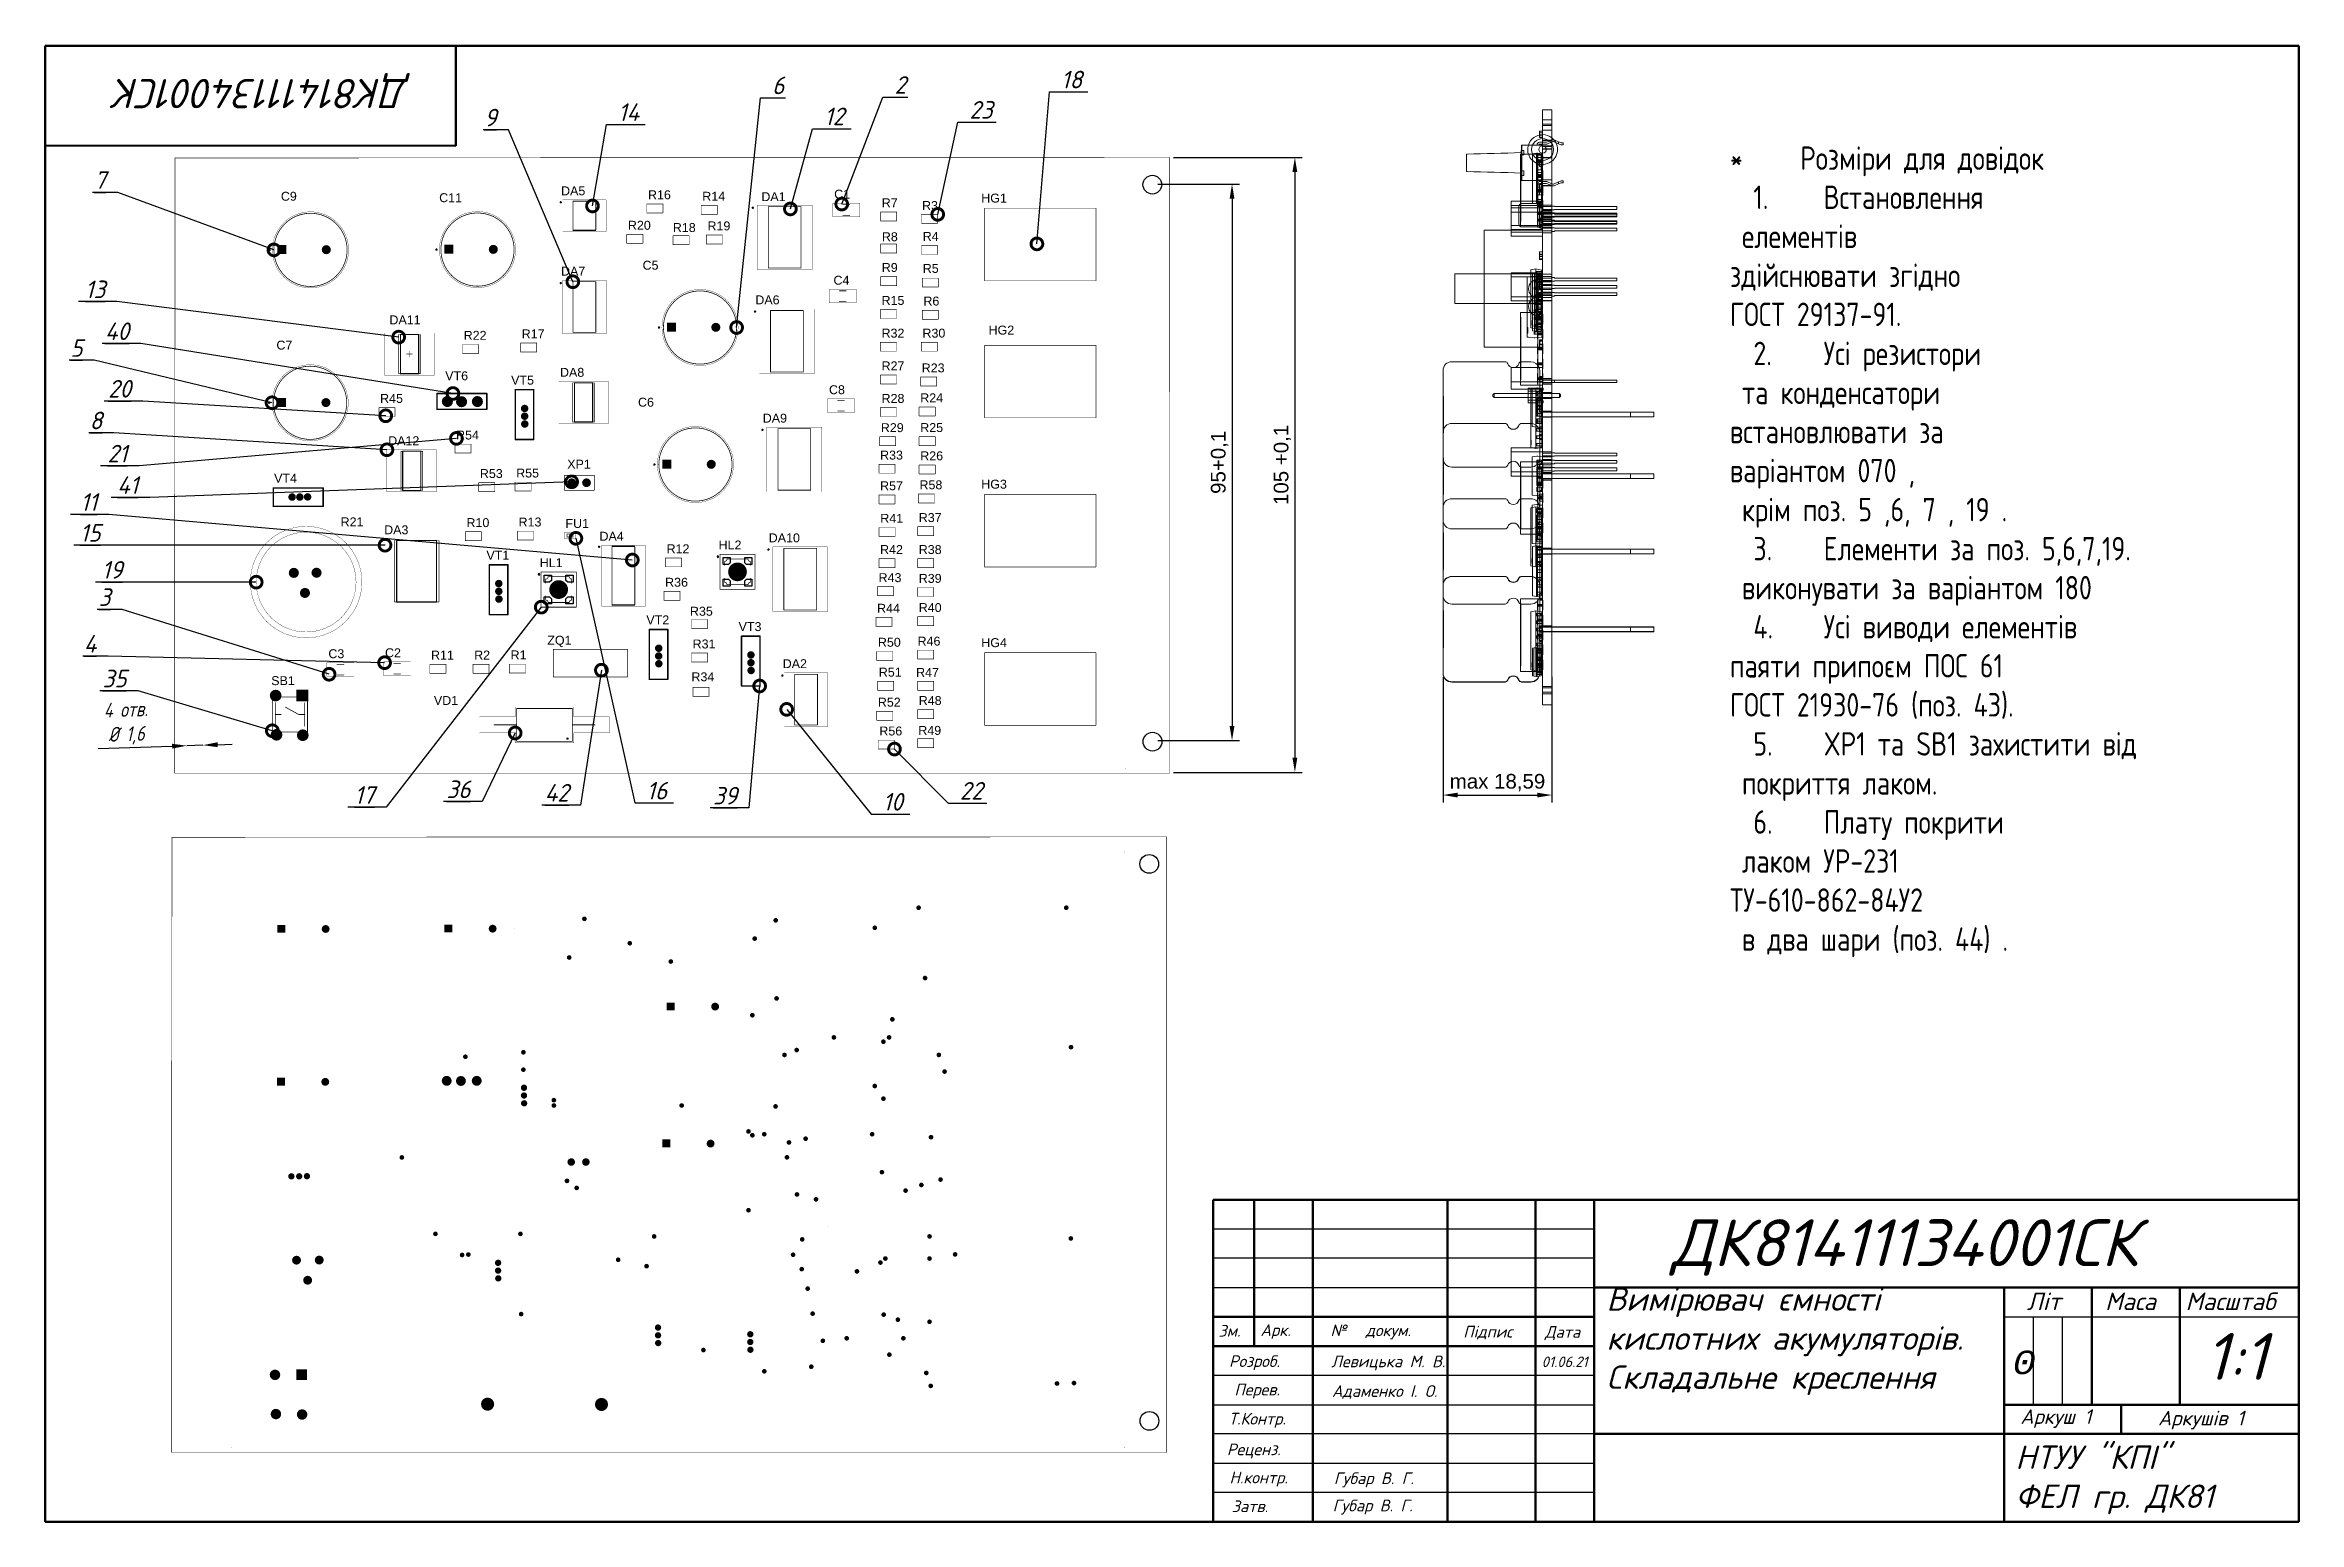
# Paper-space layout 'Лист1' of a CAD drawing. Header units: millimetres. Extents: x 20 to 405, y 5 to 258.
import ezdxf
from ezdxf import colors
from ezdxf.entities.mleader import LeaderData, LeaderLine
from ezdxf.math import Vec2, Vec3

# ---------------------------------------------------------------- set-up
doc = ezdxf.new("R2010")
doc.units = ezdxf.units.MM
for name, color, linetype in [('BottomLayer', 5, 'Continuous'), ('Mechanical13', 56, 'Continuous'), ('Mechanical15', 56, 'Continuous'), ('Mechanical2', 216, 'Continuous'), ('PadHoleLayer', 156, 'Continuous'), ('TopOverlay', 2, 'Continuous'), ('TopSolder', 216, 'Continuous')]:
    doc.layers.add(name, color=color, linetype=linetype)
doc.layers.add('Розмірний', color=130, linetype='Continuous', lineweight=25)
doc.layers.add('СхемаЕлПринц', color=7, linetype='Continuous', lineweight=50, true_color=0x000000)
doc.styles.add('GOST-2.304_Type-B_italic', font='GOST Common Italic.ttf')
doc.styles.get("Standard").update_dxf_attribs({"font": 'arial.ttf'})
doc.styles.add('Гост', font='isocpeui.ttf')
doc.dimstyles.new('ISO-25', dxfattribs={"dimtxt": 2.5, "dimasz": 2.5, "dimexe": 1.25, "dimexo": 0.625, "dimtad": 1, "dimtxsty": 'Standard', "dimcen": 2.5, "dimadec": 0, "dimazin": 0, "dimtfac": 1, "dimtmove": 0, "dimatfit": 3, "dimfxl": 1, "dimarcsym": 0})

psp = doc.layouts.new('Лист1')

# ---------------------------------------------------------------- texts
at = {"insert": (303.979, 240.239), "char_height": 4, "attachment_point": 1}
psp.add_mtext_dynamic_manual_height_columns('\\pxi-3,l4,t4;{\\fGOST type A|b0|i0|c204|p34;*^IРозміри для довідок\\P\\pl5,t5;1.^IВстановлення\\P\\pl4,t4; елементів \\Pздійснювати згідно \\PГОСТ 29137-91. \\P\\pl5,t5;2.^IУсі резистори\\P\\pl4,t4; та конденсатори \\Pвстановлювати за \\Pваріантом 070 ,\\P крім поз. 5 ,6, 7 , 19 . \\P\\pl5,t5;3.^IЕлементи за поз. 5,6,7,19.\\P\\pl4,t4; виконувати за варіантом 180\\P\\pl5,t5;4.^IУсі виводи елементів \\P\\pl4,t4;паяти припоєм ПОС 61 \\PГОСТ 21930-76 (поз. 43).\\P\\pl5,t5;\\fGOST type A|b0|i0|c0|p34;5.^IXP1\\fGOST type A|b0|i0|c204|p34; та \\fGOST type A|b0|i0|c0|p34;SB1 \\fGOST type A|b0|i0|c204|p34;захистити від\\P\\pl4,t4; покриття лаком.\\P\\pl5,t5;6.^IПлату покрити\\P\\pl4,t4; лаком УР-231 \\PТУ-610-862-84У2\\P в два шари (поз. 44) .}', width=361.05661, gutter_width=27.858, heights=[281.345], dxfattribs=at)
at = {"layer": 'TopOverlay', "color": 18, "true_color": 0x000000}
for s, p in [('C9', (60.57, 230.976)), ('C11', (87.598, 230.73)), ('DA5', (108.409, 231.899)), ('R16', (123.25, 231.226)), ('R14', (132.522, 230.972)), ('DA1', (142.604, 230.904)), ('C1', (155.039, 231.34)), ('R7', (163.166, 229.866)), ('R3', (170.039, 229.398)), ('HG1', (180.146, 230.667)), ('R20', (119.822, 226.019)), ('R18', (127.492, 225.638)), ('R19', (133.41, 225.917)), ('R8', (163.181, 224.064)), ('R4', (170.152, 224.126)), ('DA7', (108.4, 218.183)), ('C5', (122.327, 219.198)), ('R9', (163.166, 218.817)), ('R5', (170.164, 218.653)), ('C4', (154.923, 216.634)), ('DA6', (141.577, 213.281)), ('R15', (163.129, 213.192)), ('R6', (170.279, 213.077)), ('DA11', (79.106, 209.865)), ('R22', (91.781, 207.223)), ('R17', (101.686, 207.477)), ('R32', (163.128, 207.604)), ('R30', (170.113, 207.604)), ('HG2', (181.398, 208.125)), ('C7', (59.813, 205.556)), ('VT6', (88.631, 200.319)), ('VT5', (99.881, 199.577)), ('DA8', (108.226, 200.911)), ('R27', (163.129, 202.016)), ('R23', (169.986, 201.66)), ('R45', (77.512, 196.453)), ('C6', (121.547, 195.805)), ('C8', (154.15, 197.939)), ('R28', (163.128, 196.453)), ('R24', (169.733, 196.555)), ('DA9', (142.847, 193.088)), ('R29', (163.003, 191.462)), ('R25', (169.733, 191.475)), ('DA12', (78.889, 189.227)), ('R54', (90.485, 190.205)), ('R53', (94.548, 183.626)), ('R55', (100.747, 183.711)), ('XP1', (109.459, 185.227)), ('R33', (162.875, 186.776)), ('R26', (169.733, 186.649)), ('VT4', (59.416, 182.814)), ('R57', (162.877, 181.531)), ('R58', (169.605, 181.696)), ('HG3', (180.154, 181.81)), ('R41', (162.914, 175.98)), ('R37', (169.479, 176.108)), ('R21', (70.773, 175.376)), ('DA3', (78.204, 174.012)), ('R10', (92.261, 175.244)), ('R13', (101.153, 175.346)), ('FU1', (109.16, 175.106)), ('DA4', (114.968, 172.916)), ('DA10', (143.863, 172.641)), ('VT1', (95.665, 169.677)), ('HL1', (104.768, 168.398)), ('R12', (126.425, 170.774)), ('HL2', (135.303, 171.421)), ('R42', (162.875, 170.647)), ('R38', (169.479, 170.647)), ('R36', (126.171, 165.059)), ('R43', (162.619, 165.846)), ('R39', (169.478, 165.719)), ('R35', (130.413, 160.106)), ('R44', (162.367, 160.614)), ('R40', (169.479, 160.741)), ('VT2', (122.97, 158.628)), ('VT3', (138.718, 157.485)), ('C3', (68.679, 152.854)), ('C2', (78.352, 153.014)), ('R11', (86.205, 152.625)), ('R2', (93.571, 152.625)), ('R1', (99.793, 152.65)), ('ZQ1', (106.055, 155.153)), ('R31', (130.87, 154.518)), ('R50', (162.507, 154.808)), ('R46', (169.276, 155.001)), ('HG4', (180.153, 154.745)), ('R34', (130.668, 148.905)), ('DA2', (146.25, 151.152)), ('R51', (162.659, 149.704)), ('R47', (169.022, 149.667)), ('SB1', (58.925, 148.257)), ('VD1', (86.696, 144.868)), ('R48', (169.478, 144.866)), ('R52', (162.495, 144.574)), ('R56', (162.748, 139.659)), ('R49', (169.403, 139.761))]:
    psp.add_text(s, height=1.524, dxfattribs=at).set_placement(p)
at = {"layer": 'СхемаЕлПринц', "color": 18, "true_color": 0x000000, "insert": (82.345, 246.779), "char_height": 5, "attachment_point": 1, "rotation": 180, "style": 'Гост'}
psp.add_mtext_dynamic_manual_height_columns('ДК81411134001СК', width=67.08529, gutter_width=55.902, heights=[0], dxfattribs=at)
at = {"layer": 'СхемаЕлПринц', "attachment_point": 1, "style": 'Гост'}
for s, width, gutter_width, insert, char_height in [('ДК81411134001СК', 120, 55.902, (297.952, 57.032), 8), ('Вимірювач ємності кислотних акумуляторів. Складальне креслення', 70, 55.902, (286.902, 45.413), 4), ('Літ', 15, 55.902, (358.661, 44.518), 3), ('Маса', 15, 55.902, (372.033, 44.52), 3), ('Масштаб', 20, 55.902, (385.77, 44.521), 3), ('Зм.', 7, 55.902, (220.644, 38.992), 2), ('Арк.', 10, 55.902, (227.823, 39.114), 2), ('\\pxi-3,l4,t4;№^Iдокум.', 23, 55.902, (237.778, 39.069), 2), ('Підпис', 15, 55.902, (262.434, 38.836), 2), ('Дата', 10, 55.902, (276.381, 38.789), 2), ('{\\fISOCTEUR|b0|i1|c0|p49;0}', 20, 55.902, (356.225, 34.592), 4), ('1:1', 20, 55.902, (389.07, 37.614), 8), ('Розроб.', 17, 55.902, (222.446, 33.806), 2), ('Левицька М. В.', 23, 55.902, (239.904, 33.762), 2), ('01.06.21', 5.90172, 12.5, (275.833, 33.594), 1.8), ('Перев.', 17, 55.902, (223.371, 28.963), 2), ('Адаменко І. О.', 23, 55.902, (240.023, 28.697), 2), ('Т.Контр.', 17, 55.902, (222.4, 23.973), 2), ('Аркуш 1', 20, 55.902, (357.561, 24.587), 2.5), ('Аркушів 1', 30, 55.902, (381.059, 24.335), 2.5), ('Реценз.', 17, 55.902, (222.091, 18.741), 2), ('НТУУ "КПІ"\\PФЕЛ гр. ДК81', 50, 55.902, (356.7, 18.402), 4), ('Н.контр.', 17, 55.902, (222.539, 13.932), 2), ('Губар В. Г.', 23, 55.902, (240.359, 13.807), 2), ('Затв.', 17, 55.902, (222.909, 9.023), 2), ('Губар В. Г.', 23, 55.902, (240.152, 9.154), 2)]:
    psp.add_mtext_dynamic_manual_height_columns(s, width=width, gutter_width=gutter_width, heights=[0], dxfattribs=dict(at, insert=insert, char_height=char_height))

# ---------------------------------------------------------------- blocks, each defined once
blk = doc.blocks.new('A$Cb2c9405a')
at = {"color": 0, "linetype": 'Continuous', "lineweight": 0, "extrusion": (0, 1, 0)}
for p, q in [((-52.53, 6.51), (-52.53, 15.59)), ((-52.48, 6.51), (-52.48, 15.59)), ((-50.98, 17.09), (-51.03, 17.09)), ((-43.48, 17.09), (-50.98, 17.09)), ((-46.68, 16.99), (-46.68, 17.09)), ((-46.68, 17.09), (-46.68, 16.99)), ((-46.63, 16.99), (-46.68, 16.99)), ((-46.63, 16.99), (-46.68, 16.99)), ((-46.63, 16.99), (-46.63, 17.09)), ((-46.63, 17.09), (-46.63, 16.99)), ((-43.48, 16.99), (-46.63, 16.99)), ((-43.48, 16.99), (-46.63, 16.99)), ((-35.98, 17.09), (-43.48, 17.09)), ((-40.33, 16.99), (-43.48, 16.99)), ((-40.33, 16.99), (-43.48, 16.99)), ((-40.38, 16.99), (-40.38, 17.09)), ((-40.38, 17.09), (-40.38, 16.99)), ((-40.33, 16.99), (-40.33, 17.09)), ((-40.33, 17.09), (-40.33, 16.99)), ((-39.22, 6.51), (-39.22, 15.59)), ((-30.22, 17.09), (-35.98, 17.09)), ((-34.53, 6.51), (-34.53, 15.59)), ((-34.48, 6.51), (-34.48, 15.59)), ((-33.37, 16.99), (-33.37, 17.09)), ((-33.37, 17.09), (-33.37, 16.99)), ((-30.22, 16.99), (-33.37, 16.99)), ((-30.22, 16.99), (-33.37, 16.99)), ((-24.87, 17.09), (-30.22, 17.09)), ((-27.07, 16.99), (-30.22, 16.99)), ((-27.07, 16.99), (-30.22, 16.99)), ((-27.07, 16.99), (-27.07, 17.09)), ((-27.07, 17.09), (-27.07, 16.99)), ((-26.37, 6.51), (-26.37, 15.59)), ((-17.37, 17.09), (-24.87, 17.09)), ((-21.22, 6.51), (-21.22, 15.59)), ((-20.52, 16.99), (-20.52, 17.09)), ((-20.52, 17.09), (-20.52, 16.99)), ((-17.37, 16.99), (-20.52, 16.99)), ((-17.37, 16.99), (-20.52, 16.99)), ((-9.87, 17.09), (-17.37, 17.09)), ((-14.22, 16.99), (-17.37, 16.99)), ((-14.22, 16.99), (-17.37, 16.99)), ((-15.83, 6.51), (-15.83, 15.59)), ((-14.22, 16.99), (-14.22, 17.09)), ((-14.22, 17.09), (-14.22, 16.99)), ((-9.98, 16.99), (-9.98, 17.09)), ((-9.98, 17.09), (-9.98, 16.99)), ((-6.83, 16.99), (-9.98, 16.99)), ((-6.83, 16.99), (-9.98, 16.99)), ((-6.83, 17.09), (-9.87, 17.09)), ((-8.37, 6.51), (-8.37, 15.59)), ((0.67, 17.09), (-6.83, 17.09)), ((-3.68, 16.99), (-6.83, 16.99)), ((-3.68, 16.99), (-6.83, 16.99)), ((-3.68, 16.99), (-3.68, 17.09)), ((-3.68, 17.09), (-3.68, 16.99)), ((2.17, 6.51), (2.17, 15.59)), ((17.18, 15.09), (12.1, 15.09)), ((12.1, 15.09), (12.1, 10.09)), ((17.18, 15.09), (17.18, 10.09)), ((37.51, 13.1), (34.76, 13.1)), ((-3.72, 8.56), (-3.92, 8.36)), ((-3.28, 8.36), (-3.92, 8.36)), ((-3.92, 8.36), (-3.92, 2.56)), ((-3.72, 8.56), (-3.48, 8.56)), ((-3.48, 8.56), (-3.28, 8.36)), ((-3.28, 8.36), (-3.28, 2.56)), ((24.64, 10.09), (4.64, 10.09)), ((4.64, 10.09), (4.64, 0.09)), ((12.1, 10.09), (12.1, 0.09)), ((17.18, 10.09), (17.18, 0.09)), ((24.64, 10.09), (24.64, 0.09)), ((-17.35, 5.43), (-17.35, 0.09)), ((-16.65, 5.43), (-16.65, 0.09)), ((-13.22, 5.43), (-13.22, 0.09)), ((-12.52, 5.43), (-12.52, 0.09)), ((-2.5, 5.43), (-2.5, 0.09)), ((-2.5, 5.43), (-1.24, 5.43)), ((-1.24, 5.43), (-1.24, 0.09)), ((1.18, 5.43), (-1.24, 5.43)), ((1.18, 5.43), (1.18, 0.09)), ((12.55, 5.43), (12.55, 0.09)), ((13.25, 5.43), (13.25, 0.09)), ((16.68, 5.43), (16.68, 0.09)), ((17.38, 5.43), (17.38, 0.09)), ((23.6, 5.43), (23.6, 0.09)), ((24.3, 5.43), (24.3, 0.09)), ((24.74, 5.43), (24.74, 0.09)), ((25.44, 5.43), (25.44, 0.09)), ((28.68, 4.16), (25.74, 4.16)), ((26.45, 4.15), (26.45, 4.16)), ((26.47, 4.15), (26.47, 4.16)), ((26.62, 4.15), (26.62, 4.16)), ((26.64, 4.15), (26.64, 4.16)), ((26.94, 4.15), (26.94, 4.16)), ((27, 4.15), (27, 4.16)), ((27.11, 4.15), (27.11, 4.16)), ((27.17, 4.15), (27.17, 4.16)), ((27.27, 4.15), (27.27, 4.16)), ((27.35, 4.15), (27.35, 4.16)), ((27.47, 4.15), (27.47, 4.16)), ((27.53, 4.15), (27.53, 4.16)), ((27.56, 4.15), (27.56, 4.16)), ((27.73, 5.43), (27.73, 0.09)), ((27.82, 4.15), (27.82, 4.16)), ((27.84, 4.15), (27.84, 4.16)), ((27.99, 4.15), (27.99, 4.16)), ((28.01, 4.15), (28.01, 4.16)), ((28.43, 5.43), (28.43, 4.16)), ((28.43, 4.16), (28.43, 0.09)), ((28.87, 5.43), (28.87, 0.09)), ((29.57, 5.43), (29.57, 0.09)), ((-56.43, -1.5), (-56.43, 0.09)), ((-56.43, 0.09), (-54.78, 0.09)), ((-53.26, 0.09), (-54.78, 0.09)), ((-54.52, 0.09), (-54.52, -1.5)), ((-54.27, 0.09), (-54.27, -1.5)), ((-53.52, 0.09), (-53.52, -1.5)), ((-53.27, 0.09), (-53.27, -1.5)), ((-53.01, 0.09), (-53.26, 0.09)), ((-53.01, 0.09), (-47.44, 0.09)), ((-52.53, 2.09), (-52.53, 3.68)), ((-52.48, 2.09), (-52.48, 3.68)), ((-51.53, 1.51), (-51.57, 1.19)), ((-51.57, 1.19), (-51.57, 1.19)), ((-51.57, 1.19), (-51.57, 1)), ((-51.57, 1), (-51.53, 0.68)), ((-51.57, 1), (-51.57, 1)), ((-51.53, 1.51), (-51.49, 1.84)), ((-51.53, 0.68), (-51.49, 0.35)), ((-51.49, 1.84), (-51.37, 1.84)), ((-51.49, 0.35), (-51.36, 0.35)), ((-51.45, 1.19), (-51.45, 1.19)), ((-51.45, 1.19), (-51.23, 1.19)), ((-51.23, 1), (-51.45, 1)), ((-51.45, 1), (-51.45, 1)), ((-46.85, 1.56), (-51.4, 1.56)), ((-51.37, 1.84), (-46.87, 1.84)), ((-51.23, 0.35), (-51.36, 0.35)), ((-51.24, 1.79), (-51.24, 1.84)), ((-51.24, 1.79), (-51.24, 1.84)), ((-50.99, 1.79), (-51.24, 1.79)), ((-50.99, 1.79), (-51.24, 1.79)), ((-50.82, 1.19), (-51.23, 1.19)), ((-51.23, 0.98), (-51.23, 1.19)), ((-51.23, 1), (-50.82, 1)), ((-51.23, 0.61), (-51.23, 0.98)), ((-51.23, 0.36), (-51.23, 0.61)), ((-51.23, 0.33), (-51.23, 0.36)), ((-50.82, 0.35), (-51.23, 0.35)), ((-51.23, 0.28), (-51.23, 0.33)), ((-51.23, 0.28), (-50.82, 0.28)), ((-51.23, 0.09), (-51.23, 0.28)), ((-51.23, 0.09), (-50.82, 0.09)), ((-50.98, 0.59), (-51.03, 0.59)), ((-50.74, 1.79), (-50.99, 1.79)), ((-50.74, 1.79), (-50.99, 1.79)), ((-50.98, 0.17), (-50.98, 0.89)), ((-43.48, 0.59), (-50.98, 0.59)), ((-50.96, 0.17), (-50.96, 0.89)), ((-50.9, 0.97), (-49.46, 0.97)), ((-50.9, 0.95), (-49.46, 0.95)), ((-49.46, 0.12), (-50.9, 0.12)), ((-50.84, 0.64), (-50.04, 0.64)), ((-50.84, 0.64), (-50.84, 0.09)), ((-50.04, 0.61), (-50.84, 0.61)), ((-50.84, 0.61), (-50.04, 0.61)), ((-50.04, 0.12), (-50.84, 0.12)), ((-50.84, 0.12), (-50.04, 0.12)), ((-50.82, 1.19), (-49.96, 1.19)), ((-50.82, 0.98), (-50.82, 1.19)), ((-49.96, 1), (-50.82, 1)), ((-50.82, 0.98), (-50.82, 0.59)), ((-50.82, 0.59), (-50.82, 0.36)), ((-50.82, 0.36), (-50.82, 0.33)), ((-49.96, 0.35), (-50.82, 0.35)), ((-50.82, 0.33), (-50.82, 0.28)), ((-50.82, 0.28), (-50.82, 0.09)), ((-50.82, 0.09), (-50.04, 0.09)), ((-50.74, 1.79), (-50.74, 1.84)), ((-50.74, 1.79), (-50.74, 1.84)), ((-50.71, 0.61), (-50.71, 0.64)), ((-50.7, 3.84), (-38.3, 3.84)), ((-50.7, 0.89), (-50.7, 3.84)), ((-50.7, 0.89), (-50.7, 3.84)), ((-50.7, 3.84), (-38.3, 3.84)), ((-50.7, 0.89), (-49.75, 0.89)), ((-50.7, 0.09), (-50.7, 0.89)), ((-50.7, 0.09), (-50.7, 0.89)), ((-50.7, 0.89), (-49.75, 0.89)), ((-50.7, 0.09), (-50.43, 0.09)), ((-50.7, 0.09), (-50.43, 0.09)), ((-50.59, 0.64), (-50.59, 0.09)), ((-50.42, 2.09), (-50.57, 1.24)), ((-50.42, 2.09), (-50.57, 1.24)), ((-50.39, 0.24), (-50.57, 1.24)), ((-50.57, 1.24), (-50.13, 1.24)), ((-50.39, 0.24), (-50.57, 1.24)), ((-50.57, 1.24), (-50.13, 1.24)), ((-50.45, 0.61), (-50.45, 0.64)), ((-50.43, 0.94), (-49.75, 0.94)), ((-50.43, 0.94), (-49.75, 0.94)), ((-50.43, 0.94), (-50.43, 0.89)), ((-50.43, 0.94), (-50.43, 0.89)), ((-50.43, 0.89), (-49.75, 0.89)), ((-50.43, 0.89), (-49.75, 0.89)), ((-50.43, 0.09), (-48.73, 0.09)), ((-50.43, 0.04), (-50.43, 0.09)), ((-50.43, 0.09), (-48.73, 0.09)), ((-50.43, 0.04), (-50.43, 0.09)), ((-50.43, 0.04), (-49.75, 0.04)), ((-50.43, 0.04), (-49.75, 0.04)), ((-50.42, 2.09), (-40.52, 2.09)), ((-50.42, 2.09), (-40.52, 2.09)), ((-49.55, 0.24), (-50.39, 0.24)), ((-49.55, 0.24), (-50.39, 0.24)), ((-50.17, 0.61), (-50.17, 0.64)), ((-49.7, 1.24), (-50.13, 1.24)), ((-49.7, 1.09), (-50.13, 1.09)), ((-50.13, 1.03), (-50.13, 0.35)), ((-50.13, 0.28), (-50.13, 0.24)), ((-49.7, 0.24), (-50.13, 0.24)), ((-50.13, 0.24), (-50.13, 0.09)), ((-50.04, 0.64), (-49.79, 0.64)), ((-50.04, 0.64), (-50.04, 0.35)), ((-49.79, 0.61), (-50.04, 0.61)), ((-50.04, 0.61), (-49.79, 0.61)), ((-50.04, 0.35), (-50.04, 0.09)), ((-49.79, 0.12), (-50.04, 0.12)), ((-50.04, 0.12), (-49.79, 0.12)), ((-50.04, 0.09), (-49.96, 0.09)), ((-49.97, 2.04), (-49.97, 2.09)), ((-49.97, 2.04), (-49.97, 2.09)), ((-49.55, 1.19), (-49.96, 1.19)), ((-49.96, 0.98), (-49.96, 1.19)), ((-49.96, 1), (-49.55, 1)), ((-49.96, 0.59), (-49.96, 0.98)), ((-49.96, 0.36), (-49.96, 0.59)), ((-49.96, 0.33), (-49.96, 0.36)), ((-49.55, 0.35), (-49.96, 0.35)), ((-49.96, 0.28), (-49.96, 0.33)), ((-49.96, 0.28), (-49.55, 0.28)), ((-49.96, 0.09), (-49.96, 0.28)), ((-49.96, 0.09), (-49.55, 0.09)), ((-49.92, 0.61), (-49.92, 0.64)), ((-49.79, 0.64), (-49.79, 0.09)), ((-49.78, 3.79), (-49.78, 3.84)), ((-49.43, 3.79), (-49.78, 3.79)), ((-49.75, 0.94), (-49.75, 0.89)), ((-49.75, 0.94), (-49.75, 0.89)), ((-49.75, 0.89), (-49.75, 0.04)), ((-49.75, 0.89), (-49.75, 0.04)), ((-49.7, 1.24), (-48.86, 1.24)), ((-49.7, 1.24), (-48.86, 1.24)), ((-49.7, 1.03), (-49.7, 0.35)), ((-49.7, 0.28), (-49.7, 0.24)), ((-49.7, 0.24), (-49.7, 0.09)), ((-49.58, 0.94), (-49.58, 0.89)), ((-49.58, 0.94), (-49.58, 0.89)), ((-49.58, 0.04), (-49.58, 0.89)), ((-49.58, 0.04), (-49.58, 0.89)), ((-49.57, 2.04), (-49.57, 2.09)), ((-49.57, 2.04), (-49.57, 2.09)), ((-49.57, 2.04), (-49.57, 2.09)), ((-49.57, 2.04), (-49.57, 2.09)), ((-49.55, 1.19), (-48.69, 1.19)), ((-49.55, 0.98), (-49.55, 1.19)), ((-48.69, 1), (-49.55, 1)), ((-49.55, 0.98), (-49.55, 0.59)), ((-49.55, 0.59), (-49.55, 0.36)), ((-49.55, 0.36), (-49.55, 0.33)), ((-48.69, 0.35), (-49.55, 0.35)), ((-49.55, 0.33), (-49.55, 0.28)), ((-49.55, 0.28), (-49.55, 0.09)), ((-48.86, 0.24), (-49.55, 0.24)), ((-48.86, 0.24), (-49.55, 0.24)), ((-49.46, 0.09), (-49.55, 0.09)), ((-48.69, 0.64), (-49.49, 0.64)), ((-49.49, 0.64), (-49.49, 0.09)), ((-49.49, 0.61), (-48.69, 0.61)), ((-48.69, 0.61), (-49.49, 0.61)), ((-49.49, 0.12), (-48.69, 0.12)), ((-48.69, 0.12), (-49.49, 0.12)), ((-48.86, 0.09), (-49.46, 0.09)), ((-49.43, 3.79), (-49.43, 3.84)), ((-49.43, 3.79), (-49.25, 3.79)), ((-49.42, 0.94), (-48.73, 0.94)), ((-49.42, 0.94), (-48.73, 0.94)), ((-49.42, 0.94), (-49.42, 0.89)), ((-49.42, 0.94), (-49.42, 0.89)), ((-49.42, 0.89), (-48.73, 0.89)), ((-49.42, 0.89), (-48.73, 0.89)), ((-49.42, 0.04), (-49.42, 0.89)), ((-49.42, 0.89), (-47.21, 0.89)), ((-49.42, 0.04), (-49.42, 0.89)), ((-49.42, 0.89), (-47.21, 0.89)), ((-49.42, 0.04), (-48.73, 0.04)), ((-49.42, 0.04), (-48.73, 0.04)), ((-49.41, 0.89), (-49.41, 0.17)), ((-49.38, 0.89), (-49.38, 0.24)), ((-49.38, 0.24), (-49.38, 0.17)), ((-49.36, 0.61), (-49.36, 0.64)), ((-49.25, 3.79), (-49.25, 3.84)), ((-48.83, 3.79), (-49.25, 3.79)), ((-49.17, 2.04), (-49.17, 2.09)), ((-49.17, 2.04), (-49.17, 2.09)), ((-49.09, 0.64), (-49.09, 0.09)), ((-48.95, 0.61), (-48.95, 0.64)), ((-48.43, 1.24), (-48.86, 1.24)), ((-48.43, 1.09), (-48.86, 1.09)), ((-48.86, 1.03), (-48.86, 0.35)), ((-48.86, 0.28), (-48.86, 0.24)), ((-48.69, 0.24), (-48.86, 0.24)), ((-48.86, 0.24), (-48.86, 0.09)), ((-40.55, 0.24), (-48.86, 0.24)), ((-40.55, 0.24), (-48.86, 0.24)), ((-48.83, 3.79), (-48.83, 3.84)), ((-42.53, 3.79), (-48.83, 3.79)), ((-48.83, 0.61), (-48.83, 0.64)), ((-48.76, 3.79), (-48.76, 3.84)), ((-48.73, 0.94), (-48.73, 0.89)), ((-48.73, 0.94), (-48.73, 0.89)), ((-48.73, 0.04), (-48.73, 0.09)), ((-48.73, 0.09), (-47.89, 0.09)), ((-48.73, 0.04), (-48.73, 0.09)), ((-48.73, 0.09), (-47.89, 0.09)), ((-48.28, 1.19), (-48.69, 1.19)), ((-48.69, 0.98), (-48.69, 1.19)), ((-48.69, 1), (-48.28, 1)), ((-48.69, 0.59), (-48.69, 0.98)), ((-48.69, 0.64), (-48.69, 0.09)), ((-48.29, 0.64), (-48.69, 0.64)), ((-48.69, 0.61), (-48.29, 0.61)), ((-48.29, 0.61), (-48.69, 0.61)), ((-48.69, 0.36), (-48.69, 0.59)), ((-48.69, 0.33), (-48.69, 0.36)), ((-46.88, 0.35), (-48.69, 0.35)), ((-48.69, 0.28), (-48.69, 0.33)), ((-48.69, 0.28), (-48.51, 0.28)), ((-48.69, 0.09), (-48.69, 0.28)), ((-48.43, 0.24), (-48.69, 0.24)), ((-48.69, 0.12), (-48.29, 0.12)), ((-48.29, 0.12), (-48.69, 0.12)), ((-48.69, 0.09), (-48.51, 0.09)), ((-48.52, 3.79), (-48.52, 3.84)), ((-48.51, 0.59), (-48.51, 0.09)), ((-48.51, 0.28), (-48.28, 0.28)), ((-48.46, 0.09), (-48.51, 0.09)), ((-48.46, 0.59), (-48.46, 0.09)), ((-47.44, 0.09), (-48.46, 0.09)), ((-48.43, 1.24), (-47.59, 1.24)), ((-48.43, 1.24), (-47.59, 1.24)), ((-48.43, 1.03), (-48.43, 0.35)), ((-48.43, 0.28), (-48.43, 0.24)), ((-48.43, 0.24), (-48.43, 0.09)), ((-48.42, 0.61), (-48.42, 0.64)), ((-48.31, 3.79), (-48.31, 3.84)), ((-48.29, 0.64), (-48.29, 0.09)), ((-48.28, 1.19), (-47.42, 1.19)), ((-48.28, 0.98), (-48.28, 1.19)), ((-47.42, 1), (-48.28, 1)), ((-48.28, 0.98), (-48.28, 0.36)), ((-48.28, 0.36), (-48.28, 0.33)), ((-48.28, 0.33), (-48.28, 0.28)), ((-48.28, 0.28), (-48.28, 0.09)), ((-48.13, 3.79), (-48.13, 3.84)), ((-48, 3.79), (-48, 3.84)), ((-47.97, 3.79), (-47.97, 3.84)), ((-47.89, 0.94), (-47.21, 0.94)), ((-47.89, 0.94), (-47.21, 0.94)), ((-47.89, 0.94), (-47.89, 0.89)), ((-47.89, 0.94), (-47.89, 0.89)), ((-47.89, 0.89), (-47.21, 0.89)), ((-47.89, 0.89), (-47.21, 0.89)), ((-47.89, 0.09), (-46.19, 0.09)), ((-47.89, 0.04), (-47.89, 0.09)), ((-47.89, 0.09), (-46.19, 0.09)), ((-47.89, 0.04), (-47.89, 0.09)), ((-47.89, 0.04), (-47.21, 0.04)), ((-47.89, 0.04), (-47.21, 0.04)), ((-47.87, 3.79), (-47.87, 3.84)), ((-47.59, 3.79), (-47.59, 3.84)), ((-47.16, 1.24), (-47.59, 1.24)), ((-47.16, 1.09), (-47.59, 1.09)), ((-47.59, 1.03), (-47.59, 0.35)), ((-47.59, 0.28), (-47.59, 0.24)), ((-47.16, 0.24), (-47.59, 0.24)), ((-47.59, 0.24), (-47.59, 0.09)), ((-46.64, 0.09), (-47.44, 0.09)), ((-47.01, 1.19), (-47.42, 1.19)), ((-47.42, 0.98), (-47.42, 1.19)), ((-47.42, 1), (-47.01, 1)), ((-47.42, 0.36), (-47.42, 0.98)), ((-47.42, 0.33), (-47.42, 0.36)), ((-47.42, 0.28), (-47.42, 0.33)), ((-47.42, 0.28), (-47.01, 0.28)), ((-47.42, 0.09), (-47.42, 0.28)), ((-47.32, 3.79), (-47.32, 3.84)), ((-47.21, 3.79), (-47.21, 3.84)), ((-47.21, 0.94), (-47.21, 0.89)), ((-47.21, 0.94), (-47.21, 0.89)), ((-47.21, 0.89), (-47.21, 0.04)), ((-47.21, 0.89), (-47.21, 0.04)), ((-47.16, 1.24), (-46.32, 1.24)), ((-47.16, 1.24), (-46.32, 1.24)), ((-47.16, 1.03), (-47.16, 0.35)), ((-47.16, 0.28), (-47.16, 0.24)), ((-47.16, 0.24), (-47.16, 0.09)), ((-47.11, 3.79), (-47.11, 3.84)), ((-47.04, 3.79), (-47.04, 3.84)), ((-47.04, 0.94), (-47.04, 0.89)), ((-47.04, 0.94), (-47.04, 0.89)), ((-47.04, 0.04), (-47.04, 0.89)), ((-47.04, 0.04), (-47.04, 0.89)), ((-47.01, 1.19), (-46.8, 1.19)), ((-47.01, 0.98), (-47.01, 1.19)), ((-46.8, 1), (-47.01, 1)), ((-47.01, 0.98), (-47.01, 0.36)), ((-47.01, 0.36), (-47.01, 0.33)), ((-47.01, 0.33), (-47.01, 0.28)), ((-47.01, 0.28), (-47.01, 0.09)), ((-46.98, 3.79), (-46.98, 3.84)), ((-46.88, 0.94), (-46.19, 0.94)), ((-46.88, 0.94), (-46.19, 0.94)), ((-46.88, 0.94), (-46.88, 0.89)), ((-46.88, 0.94), (-46.88, 0.89)), ((-46.88, 0.89), (-46.19, 0.89)), ((-46.88, 0.89), (-46.19, 0.89)), ((-46.88, 0.04), (-46.88, 0.89)), ((-46.88, 0.89), (-44.67, 0.89)), ((-46.88, 0.04), (-46.88, 0.89)), ((-46.88, 0.89), (-44.67, 0.89)), ((-46.88, 0.35), (-46.76, 0.35)), ((-46.88, 0.04), (-46.19, 0.04)), ((-46.88, 0.04), (-46.19, 0.04)), ((-46.87, 1.84), (-46.76, 1.84)), ((-46.8, 1.19), (-46.8, 1.19)), ((-46.8, 1), (-46.8, 1)), ((-46.76, 1.84), (-46.71, 1.51)), ((-46.76, 0.35), (-46.67, 1)), ((-46.75, 3.79), (-46.75, 3.84)), ((-46.67, 1.19), (-46.71, 1.51)), ((-46.67, 1), (-46.67, 1.19)), ((-46.67, 1.19), (-46.67, 1.19)), ((-46.67, 1), (-46.67, 1)), ((-45.53, 0.09), (-46.64, 0.09)), ((-46.64, 0.09), (-45.53, 0.09)), ((-45.89, 1.24), (-46.32, 1.24)), ((-45.89, 1.09), (-46.32, 1.09)), ((-46.32, 1.03), (-46.32, 0.35)), ((-46.32, 0.28), (-46.32, 0.24)), ((-45.89, 0.24), (-46.32, 0.24)), ((-46.32, 0.24), (-46.32, 0.09)), ((-46.21, 3.79), (-46.21, 3.84)), ((-46.19, 0.94), (-46.19, 0.89)), ((-46.19, 0.94), (-46.19, 0.89)), ((-46.19, 0.04), (-46.19, 0.09)), ((-46.19, 0.09), (-45.35, 0.09)), ((-46.19, 0.04), (-46.19, 0.09)), ((-46.19, 0.09), (-45.35, 0.09)), ((-46.02, 3.79), (-46.02, 3.84)), ((-46.01, 0.59), (-46.01, 0.09)), ((-45.96, 0.59), (-45.96, 0.09)), ((-45.89, 1.24), (-45.05, 1.24)), ((-45.89, 1.24), (-45.05, 1.24)), ((-45.89, 1.03), (-45.89, 0.35)), ((-45.89, 0.28), (-45.89, 0.24)), ((-45.89, 0.24), (-45.89, 0.09)), ((-45.63, 0.64), (-44.83, 0.64)), ((-45.63, 0.64), (-45.63, 0.09)), ((-44.83, 0.61), (-45.63, 0.61)), ((-45.63, 0.61), (-44.83, 0.61)), ((-44.83, 0.12), (-45.63, 0.12)), ((-45.63, 0.12), (-44.83, 0.12)), ((-45.53, 0.64), (-45.53, 0.09)), ((-44.73, 0.09), (-45.53, 0.09)), ((-45.5, 0.61), (-45.5, 0.64)), ((-45.43, 0.64), (-45.43, 0.09)), ((-45.4, 0.61), (-45.4, 0.64)), ((-45.35, 0.94), (-44.67, 0.94)), ((-45.35, 0.94), (-44.67, 0.94)), ((-45.35, 0.94), (-45.35, 0.89)), ((-45.35, 0.94), (-45.35, 0.89)), ((-45.35, 0.89), (-44.67, 0.89)), ((-45.35, 0.89), (-44.67, 0.89)), ((-45.35, 0.09), (-43.65, 0.09)), ((-45.35, 0.04), (-45.35, 0.09)), ((-45.35, 0.09), (-43.65, 0.09)), ((-45.35, 0.04), (-45.35, 0.09)), ((-45.35, 0.04), (-44.67, 0.04)), ((-45.35, 0.04), (-44.67, 0.04)), ((-45.3, 0.61), (-45.3, 0.64)), ((-44.62, 1.24), (-45.05, 1.24)), ((-44.62, 1.09), (-45.05, 1.09)), ((-45.05, 1.03), (-45.05, 0.35)), ((-45.05, 0.28), (-45.05, 0.24)), ((-44.62, 0.24), (-45.05, 0.24)), ((-45.05, 0.24), (-45.05, 0.09)), ((-44.97, 0.61), (-44.97, 0.64)), ((-44.86, 0.61), (-44.86, 0.64)), ((-44.63, 0.64), (-44.83, 0.64)), ((-44.83, 0.64), (-44.83, 0.09)), ((-44.83, 0.61), (-44.63, 0.61)), ((-44.63, 0.61), (-44.83, 0.61)), ((-44.83, 0.12), (-44.63, 0.12)), ((-44.63, 0.12), (-44.83, 0.12)), ((-44.76, 0.61), (-44.76, 0.64)), ((-44.73, 0.64), (-44.73, 0.09)), ((-44.48, 0.09), (-44.73, 0.09)), ((-44.67, 0.94), (-44.67, 0.89)), ((-44.67, 0.94), (-44.67, 0.89)), ((-44.67, 0.89), (-44.67, 0.04)), ((-44.67, 0.89), (-44.67, 0.04)), ((-44.63, 0.64), (-44.63, 0.09)), ((-44.62, 1.24), (-43.78, 1.24)), ((-44.62, 1.24), (-43.78, 1.24)), ((-44.62, 1.03), (-44.62, 0.35)), ((-44.62, 0.28), (-44.62, 0.24)), ((-44.62, 0.24), (-44.62, 0.09)), ((-44.5, 0.94), (-44.5, 0.89)), ((-44.5, 0.94), (-44.5, 0.89)), ((-44.5, 0.04), (-44.5, 0.89)), ((-44.5, 0.04), (-44.5, 0.89)), ((-44.16, 0.09), (-44.48, 0.09)), ((-44.48, 0.09), (-44.16, 0.09)), ((-44.34, 0.94), (-43.65, 0.94)), ((-44.34, 0.94), (-43.65, 0.94)), ((-44.34, 0.94), (-44.34, 0.89)), ((-44.34, 0.94), (-44.34, 0.89)), ((-44.34, 0.89), (-43.65, 0.89)), ((-44.34, 0.89), (-43.65, 0.89)), ((-44.34, 0.04), (-44.34, 0.89)), ((-44.34, 0.89), (-42.13, 0.89)), ((-44.34, 0.04), (-44.34, 0.89)), ((-44.34, 0.89), (-42.13, 0.89)), ((-44.34, 0.04), (-43.65, 0.04)), ((-44.34, 0.04), (-43.65, 0.04)), ((-44.11, 0.09), (-44.16, 0.09)), ((-42.76, 0.09), (-44.11, 0.09)), ((-43.21, 0.64), (-44.01, 0.64)), ((-44.01, 0.64), (-44.01, 0.09)), ((-44.01, 0.61), (-43.21, 0.61)), ((-43.21, 0.61), (-44.01, 0.61)), ((-44.01, 0.12), (-43.21, 0.12)), ((-43.21, 0.12), (-44.01, 0.12)), ((-43.98, 0.09), (-43.98, -1.5)), ((-43.96, 0.09), (-43.96, -1.5)), ((-43.93, -1.5), (-43.93, 0.59)), ((-43.93, 0.09), (-43.93, -1.5)), ((-43.91, 0.09), (-43.91, -1.5)), ((-43.88, -1.5), (-43.88, 0.59)), ((-43.87, 0.61), (-43.87, 0.64)), ((-43.35, 1.24), (-43.78, 1.24)), ((-43.35, 1.09), (-43.78, 1.09)), ((-43.78, 1.03), (-43.78, 0.35)), ((-43.78, 0.28), (-43.78, 0.24)), ((-43.35, 0.24), (-43.78, 0.24)), ((-43.78, 0.24), (-43.78, 0.09)), ((-43.75, 0.64), (-43.75, 0.09)), ((-43.65, 0.94), (-43.65, 0.89)), ((-43.65, 0.94), (-43.65, 0.89)), ((-43.65, 0.04), (-43.65, 0.09)), ((-43.65, 0.09), (-42.81, 0.09)), ((-43.65, 0.04), (-43.65, 0.09)), ((-43.65, 0.09), (-42.81, 0.09)), ((-43.62, 0.61), (-43.62, 0.64)), ((-35.98, 0.59), (-43.48, 0.59)), ((-43.35, 1.24), (-42.51, 1.24)), ((-43.35, 1.24), (-42.51, 1.24)), ((-43.35, 1.03), (-43.35, 0.35)), ((-43.35, 0.28), (-43.35, 0.24)), ((-43.35, 0.24), (-43.35, 0.09)), ((-43.34, 0.61), (-43.34, 0.64)), ((-43.25, 3.79), (-43.25, 3.84)), ((-43.21, 0.64), (-43.21, 0.09)), ((-42.95, 0.64), (-43.21, 0.64)), ((-43.21, 0.61), (-42.95, 0.61)), ((-42.95, 0.61), (-43.21, 0.61)), ((-43.21, 0.12), (-42.95, 0.12)), ((-42.95, 0.12), (-43.21, 0.12)), ((-43.13, -18.91), (-43.13, 0.59)), ((-43.09, 0.61), (-43.09, 0.64)), ((-43.08, -1.5), (-43.08, 0.59)), ((-43.06, 3.79), (-43.06, 3.84)), ((-42.98, 0.09), (-42.98, -1.5)), ((-42.96, 0.09), (-42.96, -1.5)), ((-42.95, 0.64), (-42.95, 0.09)), ((-42.93, 0.09), (-42.93, -1.5)), ((-42.91, 0.09), (-42.91, -1.5)), ((-42.81, 0.94), (-42.13, 0.94)), ((-42.81, 0.94), (-42.13, 0.94)), ((-42.81, 0.94), (-42.81, 0.89)), ((-42.81, 0.94), (-42.81, 0.89)), ((-42.81, 0.89), (-42.13, 0.89)), ((-42.81, 0.89), (-42.13, 0.89)), ((-42.81, 0.09), (-41.11, 0.09)), ((-42.81, 0.04), (-42.81, 0.09)), ((-42.81, 0.09), (-41.11, 0.09)), ((-42.81, 0.04), (-42.81, 0.09)), ((-42.81, 0.04), (-42.13, 0.04)), ((-42.81, 0.04), (-42.13, 0.04)), ((-42.73, 0.09), (-42.76, 0.09)), ((-42.73, 0.09), (-42.15, 0.09)), ((-42.15, 0.09), (-42.73, 0.09)), ((-42.53, 3.79), (-42.53, 3.84)), ((-42.24, 3.79), (-42.53, 3.79)), ((-42.08, 1.24), (-42.51, 1.24)), ((-42.08, 1.09), (-42.51, 1.09)), ((-42.51, 1.03), (-42.51, 0.35)), ((-42.51, 0.28), (-42.51, 0.24)), ((-42.08, 0.24), (-42.51, 0.24)), ((-42.51, 0.24), (-42.51, 0.09)), ((-42.34, 3.79), (-42.34, 3.84)), ((-42.24, 3.79), (-42.24, 3.84)), ((-42.06, 3.79), (-42.24, 3.79)), ((-41.37, 0.09), (-42.15, 0.09)), ((-42.13, 0.94), (-42.13, 0.89)), ((-42.13, 0.94), (-42.13, 0.89)), ((-42.13, 0.89), (-42.13, 0.04)), ((-42.13, 0.89), (-42.13, 0.04)), ((-42.08, 1.24), (-41.24, 1.24)), ((-42.08, 1.24), (-41.24, 1.24)), ((-42.08, 1.03), (-42.08, 0.35)), ((-42.08, 0.28), (-42.08, 0.24)), ((-42.08, 0.24), (-42.08, 0.09)), ((-42.06, 3.79), (-42.06, 3.84)), ((-41.68, 3.79), (-42.06, 3.79)), ((-41.96, 0.94), (-41.96, 0.89)), ((-41.96, 0.94), (-41.96, 0.89)), ((-41.96, 0.04), (-41.96, 0.89)), ((-41.96, 0.04), (-41.96, 0.89)), ((-41.92, 3.79), (-41.92, 3.84)), ((-41.9, 3.79), (-41.9, 3.84)), ((-41.8, 0.94), (-41.11, 0.94)), ((-41.8, 0.94), (-41.11, 0.94)), ((-41.8, 0.94), (-41.8, 0.89)), ((-41.8, 0.94), (-41.8, 0.89)), ((-41.8, 0.89), (-41.11, 0.89)), ((-41.8, 0.89), (-41.11, 0.89)), ((-41.8, 0.04), (-41.8, 0.89)), ((-41.8, 0.89), (-39.59, 0.89)), ((-41.8, 0.04), (-41.8, 0.89)), ((-41.8, 0.89), (-39.59, 0.89)), ((-41.8, 0.04), (-41.11, 0.04)), ((-41.8, 0.04), (-41.11, 0.04)), ((-41.68, 3.79), (-41.68, 3.84)), ((-41.1, 3.79), (-41.68, 3.79)), ((-40.57, 0.09), (-41.37, 0.09)), ((-41.3, 3.79), (-41.3, 3.84)), ((-40.81, 1.24), (-41.24, 1.24)), ((-40.81, 1.09), (-41.24, 1.09)), ((-41.24, 1.03), (-41.24, 0.35)), ((-41.24, 0.28), (-41.24, 0.24)), ((-40.81, 0.24), (-41.24, 0.24)), ((-41.24, 0.24), (-41.24, 0.09)), ((-41.19, 3.79), (-41.19, 3.84)), ((-41.14, 3.79), (-41.14, 3.84)), ((-41.11, 0.94), (-41.11, 0.89)), ((-41.11, 0.94), (-41.11, 0.89)), ((-41.11, 0.04), (-41.11, 0.09)), ((-41.11, 0.09), (-40.27, 0.09)), ((-41.11, 0.04), (-41.11, 0.09)), ((-41.11, 0.09), (-40.27, 0.09)), ((-41.1, 3.79), (-41.1, 3.84)), ((-41.06, 0.59), (-41.06, 0.09)), ((-41.05, 3.79), (-41.05, 3.84)), ((-41.01, 0.59), (-41.01, 0.09)), ((-41, 3.79), (-41, 3.84)), ((-40.81, 1.24), (-40.37, 1.24)), ((-40.81, 1.24), (-40.37, 1.24)), ((-40.81, 1.03), (-40.81, 0.35)), ((-40.81, 0.28), (-40.81, 0.24)), ((-40.81, 0.24), (-40.81, 0.09)), ((-40.76, 3.79), (-40.76, 3.84)), ((-40.57, 0.09), (-38.93, 0.09)), ((-38.93, 0.09), (-40.57, 0.09)), ((-40.55, 0.24), (-40.37, 1.24)), ((-40.55, 0.24), (-40.37, 1.24)), ((-40.52, 2.09), (-40.37, 1.24)), ((-40.52, 2.09), (-40.37, 1.24)), ((-40.41, 3.79), (-40.41, 3.84)), ((-40.29, 3.79), (-40.29, 3.84)), ((-40.27, 0.94), (-39.59, 0.94)), ((-40.27, 0.94), (-39.59, 0.94)), ((-40.27, 0.94), (-40.27, 0.89)), ((-40.27, 0.94), (-40.27, 0.89)), ((-40.27, 0.89), (-39.59, 0.89)), ((-40.27, 0.89), (-39.59, 0.89)), ((-40.27, 0.09), (-38.57, 0.09)), ((-40.27, 0.04), (-40.27, 0.09)), ((-40.27, 0.09), (-38.57, 0.09)), ((-40.27, 0.04), (-40.27, 0.09)), ((-40.27, 0.04), (-39.59, 0.04)), ((-40.27, 0.04), (-39.59, 0.04)), ((-40, 3.79), (-40, 3.84)), ((-39.86, 3.79), (-39.86, 3.84)), ((-39.59, 0.94), (-39.59, 0.89)), ((-39.59, 0.94), (-39.59, 0.89)), ((-39.59, 0.89), (-39.59, 0.04)), ((-39.59, 0.89), (-39.59, 0.04)), ((-39.52, 3.79), (-39.52, 3.84)), ((-39.42, 0.94), (-39.42, 0.89)), ((-39.42, 0.94), (-39.42, 0.89)), ((-39.42, 0.04), (-39.42, 0.89)), ((-39.42, 0.04), (-39.42, 0.89)), ((-39.26, 0.94), (-38.57, 0.94)), ((-39.26, 0.94), (-38.57, 0.94)), ((-39.26, 0.94), (-39.26, 0.89)), ((-39.26, 0.94), (-39.26, 0.89)), ((-39.26, 0.89), (-38.57, 0.89)), ((-39.26, 0.89), (-38.57, 0.89)), ((-39.26, 0.04), (-39.26, 0.89)), ((-39.26, 0.04), (-39.26, 0.89)), ((-39.26, 0.89), (-38.3, 0.89)), ((-39.26, 0.89), (-38.3, 0.89)), ((-39.26, 0.04), (-38.57, 0.04)), ((-39.26, 0.04), (-38.57, 0.04)), ((-39.22, 2.09), (-39.22, 3.68)), ((-39.1, 3.79), (-39.1, 3.84)), ((-38.13, 0.09), (-38.93, 0.09)), ((-38.57, 0.94), (-38.57, 0.89)), ((-38.57, 0.94), (-38.57, 0.89)), ((-38.57, 0.04), (-38.57, 0.09)), ((-38.57, 0.09), (-38.3, 0.09)), ((-38.57, 0.04), (-38.57, 0.09)), ((-38.57, 0.09), (-38.3, 0.09)), ((-38.56, 0.59), (-38.56, 0.09)), ((-38.51, 0.59), (-38.51, 0.09)), ((-37.64, 0.64), (-38.44, 0.64)), ((-38.44, 0.64), (-38.44, 0.59)), ((-38.44, 0.61), (-37.64, 0.61)), ((-37.64, 0.61), (-38.44, 0.61)), ((-38.44, 0.59), (-38.44, 0.09)), ((-38.44, 0.12), (-37.64, 0.12)), ((-37.64, 0.12), (-38.44, 0.12)), ((-38.31, 0.61), (-38.31, 0.64)), ((-38.3, 0.89), (-38.3, 3.84)), ((-38.3, 0.89), (-38.3, 3.84)), ((-38.3, 0.09), (-38.3, 0.89)), ((-38.3, 0.09), (-38.3, 0.89)), ((-38.19, 0.64), (-38.19, 0.09)), ((-37.45, 0.09), (-38.13, 0.09)), ((-38.06, 0.61), (-38.06, 0.64)), ((-37.83, 1.84), (-37.93, 1.13)), ((-37.83, 1.84), (-37.93, 1.13)), ((-37.93, 1.13), (-37.93, 0.98)), ((-37.93, 1.13), (-37.93, 0.98)), ((-37.93, 1.13), (-37.62, 1.13)), ((-37.83, 0.27), (-37.93, 0.98)), ((-37.93, 0.98), (-37.62, 0.98)), ((-37.87, 0.59), (-37.93, 0.98)), ((-37.83, 0.27), (-37.87, 0.59)), ((-37.83, 1.84), (-34.5, 1.84)), ((-37.62, 0.27), (-37.83, 0.27)), ((-37.78, 0.61), (-37.78, 0.64)), ((-37.64, 0.64), (-37.64, 0.27)), ((-37.39, 0.64), (-37.64, 0.64)), ((-37.64, 0.61), (-37.39, 0.61)), ((-37.39, 0.61), (-37.64, 0.61)), ((-37.64, 0.27), (-37.64, 0.09)), ((-37.64, 0.12), (-37.39, 0.12)), ((-37.39, 0.12), (-37.64, 0.12)), ((-37.62, 1.13), (-37.2, 1.13)), ((-37.62, 0.98), (-37.2, 0.98)), ((-37.62, 0.93), (-37.62, 0.3)), ((-37.62, 0.93), (-37.62, 0.59)), ((-37.62, 0.59), (-37.62, 0.3)), ((-37.2, 0.27), (-37.62, 0.27)), ((-37.62, 0.25), (-37.2, 0.25)), ((-37.62, 0.25), (-37.62, 0.09)), ((-37.62, 0.25), (-37.62, 0.09)), ((-37.52, 0.61), (-37.52, 0.64)), ((-37.45, 0.09), (-37.2, 0.09)), ((-37.45, 0.09), (-35.42, 0.09)), ((-37.39, 0.64), (-37.39, 0.09)), ((-37.2, 1.13), (-36.35, 1.13)), ((-37.2, 1.13), (-37.2, 1.13)), ((-37.2, 0.98), (-36.35, 0.98)), ((-37.2, 0.98), (-37.2, 0.98)), ((-37.2, 0.93), (-37.2, 0.59)), ((-37.2, 0.93), (-37.2, 0.59)), ((-37.2, 0.59), (-37.2, 0.3)), ((-37.2, 0.59), (-37.2, 0.3)), ((-36.35, 0.27), (-37.2, 0.27)), ((-37.2, 0.25), (-37.2, 0.25)), ((-37.2, 0.25), (-37.2, 0.09)), ((-37.2, 0.25), (-37.2, 0.09)), ((-37.2, 0.09), (-37.2, 0.09)), ((-36.35, 1.13), (-35.93, 1.13)), ((-36.35, 0.98), (-35.93, 0.98)), ((-36.35, 0.93), (-36.35, 0.3)), ((-36.35, 0.93), (-36.35, 0.59)), ((-36.35, 0.59), (-36.35, 0.3)), ((-35.93, 0.27), (-36.35, 0.27)), ((-36.35, 0.25), (-35.93, 0.25)), ((-36.35, 0.25), (-36.35, 0.09)), ((-36.35, 0.25), (-36.35, 0.09)), ((-36.35, 0.09), (-35.93, 0.09)), ((-36.28, 0.17), (-36.28, 0.89)), ((-36.26, 0.17), (-36.26, 0.89)), ((-36.2, 0.97), (-34.76, 0.97)), ((-36.2, 0.95), (-34.76, 0.95)), ((-34.76, 0.12), (-36.2, 0.12)), ((-30.22, 0.59), (-35.98, 0.59)), ((-35.93, 1.13), (-35.08, 1.13)), ((-35.93, 1.13), (-35.93, 1.13)), ((-35.93, 0.98), (-35.08, 0.98)), ((-35.93, 0.98), (-35.93, 0.98)), ((-35.93, 0.93), (-35.93, 0.59)), ((-35.93, 0.93), (-35.93, 0.59)), ((-35.93, 0.59), (-35.93, 0.3)), ((-35.93, 0.59), (-35.93, 0.3)), ((-35.08, 0.27), (-35.93, 0.27)), ((-35.93, 0.25), (-35.93, 0.25)), ((-35.93, 0.25), (-35.93, 0.09)), ((-35.93, 0.25), (-35.93, 0.09)), ((-35.93, 0.09), (-35.93, 0.09)), ((-35.42, 0.09), (-35.93, 0.09)), ((-34.62, 0.09), (-35.42, 0.09)), ((-35.2, 0.59), (-35.2, 0.27)), ((-35.2, 0.27), (-35.2, 0.09)), ((-35.08, 1.13), (-34.83, 1.13)), ((-35.08, 0.98), (-34.66, 0.98)), ((-35.08, 0.93), (-35.08, 0.3)), ((-35.08, 0.93), (-35.08, 0.89)), ((-35.08, 0.89), (-35.08, 0.3)), ((-34.66, 0.27), (-35.08, 0.27)), ((-35.08, 0.25), (-34.66, 0.25)), ((-35.08, 0.25), (-35.08, 0.09)), ((-35.08, 0.25), (-35.08, 0.09)), ((-34.83, 1.13), (-34.66, 1.13)), ((-34.71, 0.89), (-34.71, 0.17)), ((-34.68, 0.89), (-34.68, 0.17)), ((-34.66, 1.13), (-33.81, 1.13)), ((-34.66, 1.13), (-34.66, 1.13)), ((-34.66, 0.98), (-33.81, 0.98)), ((-34.66, 0.98), (-34.66, 0.98)), ((-34.66, 0.93), (-34.66, 0.3)), ((-34.66, 0.93), (-34.66, 0.3)), ((-33.81, 0.27), (-34.66, 0.27)), ((-34.66, 0.25), (-34.66, 0.25)), ((-34.66, 0.25), (-34.66, 0.09)), ((-34.66, 0.25), (-34.66, 0.09)), ((-33.81, 0.09), (-34.62, 0.09)), ((-34.62, 0.09), (-31.94, 0.09)), ((-34.53, 2.09), (-34.53, 3.68)), ((-34.5, 1.84), (-29.38, 1.84)), ((-34.48, 2.09), (-34.48, 3.68)), ((-33.81, 1.13), (-33.39, 1.13)), ((-33.81, 0.98), (-33.39, 0.98)), ((-33.81, 0.93), (-33.81, 0.3)), ((-33.81, 0.93), (-33.81, 0.3)), ((-33.39, 0.27), (-33.81, 0.27)), ((-33.81, 0.25), (-33.39, 0.25)), ((-33.81, 0.25), (-33.81, 0.09)), ((-33.81, 0.25), (-33.81, 0.09)), ((-33.81, 0.09), (-33.39, 0.09)), ((-33.39, 1.13), (-32.54, 1.13)), ((-33.39, 1.13), (-33.39, 1.13)), ((-33.39, 0.98), (-32.54, 0.98)), ((-33.39, 0.98), (-33.39, 0.98)), ((-33.39, 0.93), (-33.39, 0.3)), ((-33.39, 0.93), (-33.39, 0.3)), ((-32.54, 0.27), (-33.39, 0.27)), ((-33.39, 0.25), (-33.39, 0.25)), ((-33.39, 0.25), (-33.39, 0.09)), ((-33.39, 0.25), (-33.39, 0.09)), ((-33.39, 0.09), (-33.39, 0.09)), ((-32.54, 0.09), (-33.39, 0.09)), ((-32.68, 2.09), (-32.83, 1.24)), ((-32.68, 2.09), (-32.83, 1.24)), ((-32.66, 0.24), (-32.83, 1.24)), ((-32.83, 1.24), (-32.39, 1.24)), ((-32.66, 0.24), (-32.83, 1.24)), ((-32.83, 1.24), (-32.39, 1.24)), ((-32.81, 0.64), (-32.01, 0.64)), ((-32.81, 0.64), (-32.81, 0.09)), ((-32.81, 0.61), (-32.01, 0.61)), ((-32.01, 0.61), (-32.81, 0.61)), ((-32.81, 0.12), (-32.01, 0.12)), ((-32.01, 0.12), (-32.81, 0.12)), ((-32.7, 0.64), (-32.7, 0.09)), ((-32.7, 0.59), (-32.7, 0.09)), ((-32.68, 2.09), (-22.78, 2.09)), ((-32.68, 2.09), (-22.78, 2.09)), ((-32.67, 0.61), (-32.67, 0.64)), ((-22.81, 0.24), (-32.66, 0.24)), ((-22.81, 0.24), (-32.66, 0.24)), ((-32.57, 0.61), (-32.57, 0.64)), ((-32.54, 1.13), (-32.12, 1.13)), ((-32.54, 0.98), (-32.12, 0.98)), ((-32.54, 0.93), (-32.54, 0.3)), ((-32.54, 0.93), (-32.54, 0.3)), ((-32.12, 0.27), (-32.54, 0.27)), ((-32.54, 0.25), (-32.12, 0.25)), ((-32.54, 0.25), (-32.54, 0.09)), ((-32.54, 0.25), (-32.54, 0.09)), ((-32.54, 0.09), (-32.12, 0.09)), ((-31.96, 1.24), (-32.39, 1.24)), ((-31.96, 1.09), (-32.39, 1.09)), ((-32.39, 1.03), (-32.39, 0.35)), ((-32.39, 0.28), (-32.39, 0.24)), ((-31.96, 0.24), (-32.39, 0.24)), ((-32.39, 0.24), (-32.39, 0.09)), ((-32.23, 2.04), (-32.23, 2.09)), ((-32.23, 2.04), (-32.23, 2.09)), ((-32.14, 0.61), (-32.14, 0.64)), ((-32.12, 1.13), (-31.27, 1.13)), ((-32.12, 1.13), (-32.12, 1.13)), ((-32.12, 0.98), (-31.27, 0.98)), ((-32.12, 0.98), (-32.12, 0.98)), ((-32.12, 0.93), (-32.12, 0.3)), ((-32.12, 0.93), (-32.12, 0.3)), ((-31.27, 0.27), (-32.12, 0.27)), ((-32.12, 0.25), (-32.12, 0.25)), ((-32.12, 0.25), (-32.12, 0.09)), ((-32.12, 0.25), (-32.12, 0.09)), ((-32.12, 0.09), (-32.12, 0.09)), ((-31.94, 0.09), (-32.12, 0.09)), ((-32.04, 0.61), (-32.04, 0.64)), ((-32.01, 0.64), (-32.01, 0.09)), ((-31.9, 0.64), (-32.01, 0.64)), ((-32.01, 0.61), (-31.9, 0.61)), ((-31.9, 0.61), (-32.01, 0.61)), ((-32.01, 0.12), (-31.9, 0.12)), ((-31.9, 0.12), (-32.01, 0.12)), ((-31.96, 1.24), (-31.12, 1.24)), ((-31.96, 1.24), (-31.12, 1.24)), ((-31.96, 1.03), (-31.96, 0.35)), ((-31.96, 0.28), (-31.96, 0.24)), ((-31.96, 0.24), (-31.96, 0.09)), ((-31.14, 0.09), (-31.94, 0.09)), ((-31.9, 0.64), (-31.9, 0.09)), ((-31.83, 2.04), (-31.83, 2.09)), ((-31.83, 2.04), (-31.83, 2.09)), ((-31.83, 2.04), (-31.83, 2.09)), ((-31.83, 2.04), (-31.83, 2.09)), ((-31.43, 2.04), (-31.43, 2.09)), ((-31.43, 2.04), (-31.43, 2.09)), ((-31.27, 1.13), (-30.85, 1.13)), ((-31.27, 0.98), (-30.85, 0.98)), ((-31.27, 0.93), (-31.27, 0.3)), ((-31.27, 0.93), (-31.27, 0.3)), ((-30.85, 0.27), (-31.27, 0.27)), ((-31.27, 0.25), (-30.85, 0.25)), ((-31.27, 0.25), (-31.27, 0.09)), ((-31.27, 0.25), (-31.27, 0.09)), ((-31.14, 0.09), (-30.85, 0.09)), ((-31.14, 0.09), (-30.85, 0.09)), ((-30.69, 1.24), (-31.12, 1.24)), ((-30.69, 1.09), (-31.12, 1.09)), ((-31.12, 1.03), (-31.12, 0.35)), ((-31.12, 0.28), (-31.12, 0.24)), ((-30.69, 0.24), (-31.12, 0.24)), ((-31.12, 0.24), (-31.12, 0.09)), ((-30.85, 1.13), (-30, 1.13)), ((-30.85, 1.13), (-30.85, 1.13)), ((-30.85, 0.98), (-30, 0.98)), ((-30.85, 0.98), (-30.85, 0.98)), ((-30.85, 0.93), (-30.85, 0.3)), ((-30.85, 0.93), (-30.85, 0.3)), ((-30, 0.27), (-30.85, 0.27)), ((-30.85, 0.25), (-30.85, 0.25)), ((-30.85, 0.25), (-30.85, 0.09)), ((-30.85, 0.25), (-30.85, 0.09)), ((-30.85, 0.09), (-30.85, 0.09)), ((-30.85, 0.09), (-30.85, 0.09)), ((-29.5, 0.09), (-30.85, 0.09)), ((-30.69, 1.24), (-29.85, 1.24)), ((-30.69, 1.24), (-29.85, 1.24)), ((-30.69, 1.03), (-30.69, 0.35)), ((-30.69, 0.28), (-30.69, 0.24)), ((-30.69, 0.24), (-30.69, 0.09)), ((-30.67, 0.09), (-30.67, -1.5)), ((-30.65, 0.09), (-30.65, -1.5)), ((-30.62, -1.5), (-30.62, 0.59)), ((-29.33, 0.59), (-30.22, 0.59)), ((-30, 1.13), (-29.58, 1.13)), ((-30, 0.98), (-29.58, 0.98)), ((-30, 0.93), (-30, 0.3)), ((-30, 0.93), (-30, 0.3)), ((-29.58, 0.27), (-30, 0.27)), ((-30, 0.25), (-29.58, 0.25)), ((-30, 0.25), (-30, 0.09)), ((-30, 0.25), (-30, 0.09)), ((-29.42, 1.24), (-29.85, 1.24)), ((-29.42, 1.09), (-29.85, 1.09)), ((-29.85, 1.03), (-29.85, 0.35)), ((-29.85, 0.28), (-29.85, 0.24)), ((-29.42, 0.24), (-29.85, 0.24)), ((-29.85, 0.24), (-29.85, 0.09)), ((-29.82, -1.5), (-29.82, 0.59)), ((-29.67, 0.09), (-29.67, -1.5)), ((-29.65, 0.09), (-29.65, -1.5)), ((-29.58, 1.13), (-29.28, 1.13)), ((-29.58, 1.13), (-29.58, 1.13)), ((-29.58, 0.98), (-29.28, 0.98)), ((-29.58, 0.98), (-29.58, 0.98)), ((-29.58, 0.93), (-29.58, 0.3)), ((-29.58, 0.93), (-29.58, 0.3)), ((-29.38, 0.27), (-29.58, 0.27)), ((-29.58, 0.25), (-29.58, 0.25)), ((-29.58, 0.25), (-29.58, 0.09)), ((-29.58, 0.25), (-29.58, 0.09)), ((-29.47, 0.09), (-29.5, 0.09)), ((-29.47, 0.09), (-29.07, 0.09)), ((-29.07, 0.09), (-29.47, 0.09)), ((-29.42, 1.24), (-28.58, 1.24)), ((-29.42, 1.24), (-28.58, 1.24)), ((-29.42, 1.03), (-29.42, 0.35)), ((-29.42, 0.28), (-29.42, 0.24)), ((-29.42, 0.24), (-29.42, 0.09)), ((-29.38, 1.84), (-29.28, 1.13)), ((-29.38, 1.84), (-29.38, 1.84)), ((-29.38, 1.84), (-29.28, 1.13)), ((-29.38, 0.27), (-29.28, 0.98)), ((-29.38, 0.27), (-29.28, 0.98)), ((-29.38, 0.27), (-29.38, 0.27)), ((-28.89, 0.59), (-29.33, 0.59)), ((-29.28, 1.13), (-29.28, 0.98)), ((-29.28, 1.13), (-29.28, 1.13)), ((-29.28, 1.13), (-29.28, 0.98)), ((-29.28, 0.98), (-29.28, 0.98)), ((-28.27, 0.09), (-29.07, 0.09)), ((-28.92, 1.1), (-28.85, 1.85)), ((-28.92, 0.9), (-28.92, 1.1)), ((-28.92, 0.9), (-28.85, 0.16)), ((-24.87, 0.59), (-28.89, 0.59)), ((-26.36, 1.89), (-28.8, 1.89)), ((-28.24, 0.11), (-28.8, 0.11)), ((-28.15, 1.24), (-28.58, 1.24)), ((-28.15, 1.09), (-28.58, 1.09)), ((-28.58, 1.03), (-28.58, 0.35)), ((-28.58, 0.28), (-28.58, 0.24)), ((-28.15, 0.24), (-28.58, 0.24)), ((-28.58, 0.24), (-28.58, 0.09)), ((-27.57, 0.09), (-28.27, 0.09)), ((-28.24, 0.7), (-28.24, 1.1)), ((-28.24, 1.1), (-27.5, 1.1)), ((-27.5, 0.9), (-28.24, 0.9)), ((-28.24, 0.7), (-28.24, 0.49)), ((-28.24, 0.49), (-28.24, 0.29)), ((-28.24, 0.09), (-28.24, 0.29)), ((-28.24, 0.29), (-27.5, 0.29)), ((-27.5, 0.11), (-28.24, 0.11)), ((-28.15, 1.24), (-27.31, 1.24)), ((-28.15, 1.24), (-27.31, 1.24)), ((-28.15, 1.03), (-28.15, 0.35)), ((-28.15, 0.28), (-28.15, 0.24)), ((-28.15, 0.24), (-28.15, 0.09)), ((-27.75, 0.59), (-27.75, 0.09)), ((-27.57, 0.09), (-25.29, 0.09)), ((-27.5, 0.7), (-27.5, 1.1)), ((-27.5, 0.7), (-27.5, 0.49)), ((-27.5, 0.49), (-27.5, 0.29)), ((-27.5, 0.29), (-27.5, 0.09)), ((-25.94, 0.11), (-27.5, 0.11)), ((-27.12, 0.09), (-27.5, 0.09)), ((-26.88, 1.24), (-27.31, 1.24)), ((-26.88, 1.09), (-27.31, 1.09)), ((-27.31, 1.03), (-27.31, 0.35)), ((-27.31, 0.28), (-27.31, 0.24)), ((-26.88, 0.24), (-27.31, 0.24)), ((-27.31, 0.24), (-27.31, 0.09)), ((-27.3, 3.84), (-14.9, 3.84)), ((-27.3, 0.89), (-27.3, 3.84)), ((-27.3, 0.89), (-27.3, 3.84)), ((-27.3, 3.84), (-14.9, 3.84)), ((-27.3, 0.89), (-26.34, 0.89)), ((-27.3, 0.09), (-27.3, 0.89)), ((-27.3, 0.09), (-27.3, 0.89)), ((-27.3, 0.89), (-26.34, 0.89)), ((-27.3, 0.09), (-27.03, 0.09)), ((-27.3, 0.09), (-27.03, 0.09)), ((-27.22, 0.64), (-27.12, 0.64)), ((-27.22, 0.64), (-27.22, 0.09)), ((-27.12, 0.61), (-27.22, 0.61)), ((-27.22, 0.61), (-27.12, 0.61)), ((-27.12, 0.12), (-27.22, 0.12)), ((-27.22, 0.12), (-27.12, 0.12)), ((-26.86, 0.64), (-27.12, 0.64)), ((-27.12, 0.64), (-27.12, 0.11)), ((-27.12, 0.61), (-26.86, 0.61)), ((-26.86, 0.61), (-27.12, 0.61)), ((-27.12, 0.12), (-26.86, 0.12)), ((-26.86, 0.12), (-27.12, 0.12)), ((-27.12, 0.11), (-27.12, 0.09)), ((-27.09, 0.09), (-27.12, 0.09)), ((-25.94, 1.1), (-27.09, 1.1)), ((-27.09, 1.1), (-27.09, 0.9)), ((-27.09, 0.9), (-25.94, 0.9)), ((-27.09, 0.9), (-27.09, 0.7)), ((-27.09, 0.7), (-27.09, 0.49)), ((-27.09, 0.61), (-27.09, 0.64)), ((-27.09, 0.11), (-27.09, 0.49)), ((-27.09, 0.29), (-25.94, 0.29)), ((-27.09, 0.09), (-27.09, 0.11)), ((-27.03, 0.94), (-26.34, 0.94)), ((-27.03, 0.94), (-26.34, 0.94)), ((-27.03, 0.94), (-27.03, 0.89)), ((-27.03, 0.94), (-27.03, 0.89)), ((-27.03, 0.89), (-26.34, 0.89)), ((-27.03, 0.89), (-26.34, 0.89)), ((-27.03, 0.09), (-25.33, 0.09)), ((-27.03, 0.04), (-27.03, 0.09)), ((-27.03, 0.09), (-25.33, 0.09)), ((-27.03, 0.04), (-27.03, 0.09)), ((-27.03, 0.04), (-26.34, 0.04)), ((-27.03, 0.04), (-26.34, 0.04)), ((-26.98, 0.61), (-26.98, 0.64)), ((-26.88, 1.24), (-26.04, 1.24)), ((-26.88, 1.24), (-26.04, 1.24)), ((-26.88, 1.03), (-26.88, 0.35)), ((-26.88, 0.28), (-26.88, 0.24)), ((-26.88, 0.24), (-26.88, 0.09)), ((-26.06, 0.64), (-26.86, 0.64)), ((-26.86, 0.64), (-26.86, 0.09)), ((-26.86, 0.61), (-26.06, 0.61)), ((-26.06, 0.61), (-26.86, 0.61)), ((-26.86, 0.12), (-26.06, 0.12)), ((-26.06, 0.12), (-26.86, 0.12)), ((-26.73, 0.61), (-26.73, 0.64)), ((-26.55, 0.61), (-26.55, 0.64)), ((-26.45, 0.61), (-26.45, 0.64)), ((-26.42, 0.64), (-26.42, 0.09)), ((-26.38, 3.79), (-26.38, 3.84)), ((-26.02, 3.79), (-26.38, 3.79)), ((-26.37, 2.09), (-26.37, 3.68)), ((-22.35, 1.89), (-26.36, 1.89)), ((-26.34, 0.94), (-26.34, 0.89)), ((-26.34, 0.94), (-26.34, 0.89)), ((-26.34, 0.89), (-26.34, 0.04)), ((-26.34, 0.89), (-26.34, 0.04)), ((-26.32, 0.64), (-26.32, 0.09)), ((-26.2, 0.61), (-26.2, 0.64)), ((-26.18, 0.94), (-26.18, 0.89)), ((-26.18, 0.94), (-26.18, 0.89)), ((-26.18, 0.04), (-26.18, 0.89)), ((-26.18, 0.04), (-26.18, 0.89)), ((-26.06, 0.64), (-26.06, 0.09)), ((-25.61, 1.24), (-26.04, 1.24)), ((-25.61, 1.09), (-26.04, 1.09)), ((-26.04, 1.03), (-26.04, 0.35)), ((-26.04, 0.28), (-26.04, 0.24)), ((-25.61, 0.24), (-26.04, 0.24)), ((-26.04, 0.24), (-26.04, 0.09)), ((-26.02, 3.79), (-26.02, 3.84)), ((-26.02, 3.79), (-25.85, 3.79)), ((-26.02, 0.94), (-25.33, 0.94)), ((-26.02, 0.94), (-25.33, 0.94)), ((-26.02, 0.94), (-26.02, 0.89)), ((-26.02, 0.94), (-26.02, 0.89)), ((-26.02, 0.89), (-25.33, 0.89)), ((-26.02, 0.89), (-25.33, 0.89)), ((-26.02, 0.04), (-26.02, 0.89)), ((-26.02, 0.89), (-23.8, 0.89)), ((-26.02, 0.04), (-26.02, 0.89)), ((-26.02, 0.89), (-23.8, 0.89)), ((-26.02, 0.04), (-25.33, 0.04)), ((-26.02, 0.04), (-25.33, 0.04)), ((-25.94, 1.05), (-25.94, 1.1)), ((-25.94, 1.1), (-25.2, 1.1)), ((-25.94, 0.7), (-25.94, 1.05)), ((-25.2, 0.9), (-25.94, 0.9)), ((-25.94, 0.7), (-25.94, 0.49)), ((-25.94, 0.49), (-25.94, 0.29)), ((-25.94, 0.09), (-25.94, 0.29)), ((-25.94, 0.29), (-25.2, 0.29)), ((-25.2, 0.11), (-25.94, 0.11)), ((-25.85, 3.79), (-25.85, 3.84)), ((-25.42, 3.79), (-25.85, 3.79)), ((-25.61, 1.24), (-24.77, 1.24)), ((-25.61, 1.24), (-24.77, 1.24)), ((-25.61, 1.03), (-25.61, 0.35)), ((-25.61, 0.28), (-25.61, 0.24)), ((-25.61, 0.24), (-25.61, 0.09)), ((-25.42, 3.79), (-25.42, 3.84)), ((-19.12, 3.79), (-25.42, 3.79)), ((-25.36, 3.79), (-25.36, 3.84)), ((-25.33, 0.94), (-25.33, 0.89)), ((-25.33, 0.94), (-25.33, 0.89)), ((-25.33, 0.04), (-25.33, 0.09)), ((-25.33, 0.09), (-24.49, 0.09)), ((-25.33, 0.04), (-25.33, 0.09)), ((-25.33, 0.09), (-24.49, 0.09)), ((-24.49, 0.09), (-25.29, 0.09)), ((-25.25, 0.59), (-25.25, 0.09)), ((-24.05, 1.1), (-25.2, 1.1)), ((-25.2, 0.7), (-25.2, 1.1)), ((-25.2, 0.9), (-24.05, 0.9)), ((-25.2, 0.7), (-25.2, 0.63)), ((-25.2, 0.63), (-25.2, 0.49)), ((-25.2, 0.49), (-25.2, 0.29)), ((-25.2, 0.29), (-25.2, 0.09)), ((-25.2, 0.29), (-24.05, 0.29)), ((-23.64, 0.11), (-25.2, 0.11)), ((-25.11, 3.79), (-25.11, 3.84)), ((-24.91, 3.79), (-24.91, 3.84)), ((-17.37, 0.59), (-24.87, 0.59)), ((-24.34, 1.24), (-24.77, 1.24)), ((-24.34, 1.09), (-24.77, 1.09)), ((-24.77, 1.03), (-24.77, 0.35)), ((-24.77, 0.28), (-24.77, 0.24)), ((-24.34, 0.24), (-24.77, 0.24)), ((-24.77, 0.24), (-24.77, 0.09)), ((-24.72, 3.79), (-24.72, 3.84)), ((-24.6, 3.79), (-24.6, 3.84)), ((-24.56, 3.79), (-24.56, 3.84)), ((-24.49, 0.94), (-23.8, 0.94)), ((-24.49, 0.94), (-23.8, 0.94)), ((-24.49, 0.94), (-24.49, 0.89)), ((-24.49, 0.94), (-24.49, 0.89)), ((-24.49, 0.89), (-23.8, 0.89)), ((-24.49, 0.89), (-23.8, 0.89)), ((-23.75, 0.09), (-24.49, 0.09)), ((-24.49, 0.09), (-22.79, 0.09)), ((-24.49, 0.04), (-24.49, 0.09)), ((-24.49, 0.09), (-22.79, 0.09)), ((-24.49, 0.04), (-24.49, 0.09)), ((-24.49, 0.04), (-23.8, 0.04)), ((-24.49, 0.04), (-23.8, 0.04)), ((-24.46, 3.79), (-24.46, 3.84)), ((-24.34, 1.24), (-23.5, 1.24)), ((-24.34, 1.24), (-23.5, 1.24)), ((-24.34, 1.03), (-24.34, 0.35)), ((-24.34, 0.28), (-24.34, 0.24)), ((-24.34, 0.24), (-24.34, 0.09)), ((-24.19, 3.79), (-24.19, 3.84)), ((-24.05, 0.9), (-24.05, 1.1)), ((-24.05, 0.9), (-24.05, 0.7)), ((-24.05, 0.7), (-24.05, 0.49)), ((-24.05, 0.11), (-24.05, 0.49)), ((-24.05, 0.09), (-24.05, 0.11)), ((-23.92, 3.79), (-23.92, 3.84)), ((-23.81, 3.79), (-23.81, 3.84)), ((-23.8, 0.94), (-23.8, 0.89)), ((-23.8, 0.94), (-23.8, 0.89)), ((-23.8, 0.89), (-23.8, 0.11)), ((-23.8, 0.89), (-23.8, 0.11)), ((-23.8, 0.11), (-23.8, 0.09)), ((-23.8, 0.11), (-23.8, 0.09)), ((-23.8, 0.09), (-23.8, 0.04)), ((-23.8, 0.09), (-23.8, 0.04)), ((-23.75, 0.09), (-23.62, 0.09)), ((-23.7, 3.79), (-23.7, 3.84)), ((-23.64, 0.7), (-23.64, 1.1)), ((-23.64, 1.1), (-22.9, 1.1)), ((-23.64, 0.94), (-23.64, 0.89)), ((-23.64, 0.94), (-23.64, 0.89)), ((-22.9, 0.9), (-23.64, 0.9)), ((-23.64, 0.04), (-23.64, 0.89)), ((-23.64, 0.04), (-23.64, 0.89)), ((-23.64, 0.7), (-23.64, 0.59)), ((-23.64, 0.59), (-23.64, 0.49)), ((-23.64, 0.49), (-23.64, 0.29)), ((-23.64, 0.09), (-23.64, 0.29)), ((-23.64, 0.29), (-22.9, 0.29)), ((-22.9, 0.11), (-23.64, 0.11)), ((-23.63, 3.79), (-23.63, 3.84)), ((-23.13, 0.09), (-23.62, 0.09)), ((-23.57, 3.79), (-23.57, 3.84)), ((-23.07, 1.24), (-23.5, 1.24)), ((-23.07, 1.09), (-23.5, 1.09)), ((-23.5, 1.03), (-23.5, 0.35)), ((-23.5, 0.28), (-23.5, 0.24)), ((-23.07, 0.24), (-23.5, 0.24)), ((-23.5, 0.24), (-23.5, 0.09)), ((-23.48, 0.94), (-22.79, 0.94)), ((-23.48, 0.94), (-22.79, 0.94)), ((-23.48, 0.94), (-23.48, 0.89)), ((-23.48, 0.94), (-23.48, 0.89)), ((-23.48, 0.04), (-23.48, 0.89)), ((-23.48, 0.89), (-22.79, 0.89)), ((-23.48, 0.89), (-22.79, 0.89)), ((-23.48, 0.89), (-21.26, 0.89)), ((-23.48, 0.04), (-23.48, 0.89)), ((-23.48, 0.89), (-21.26, 0.89)), ((-23.48, 0.04), (-22.79, 0.04)), ((-23.48, 0.04), (-22.79, 0.04)), ((-23.34, 3.79), (-23.34, 3.84)), ((-22.75, 0.09), (-23.13, 0.09)), ((-23.07, 1.24), (-22.63, 1.24)), ((-23.07, 1.24), (-22.63, 1.24)), ((-23.07, 1.03), (-23.07, 0.35)), ((-23.07, 0.28), (-23.07, 0.24)), ((-23.07, 0.24), (-23.07, 0.09)), ((-22.9, 0.7), (-22.9, 1.1)), ((-22.9, 0.7), (-22.9, 0.59)), ((-22.9, 0.59), (-22.9, 0.49)), ((-22.9, 0.49), (-22.9, 0.29)), ((-22.9, 0.29), (-22.9, 0.09)), ((-22.35, 0.11), (-22.9, 0.11)), ((-22.81, 3.79), (-22.81, 3.84)), ((-22.81, 0.24), (-22.63, 1.24)), ((-22.81, 0.24), (-22.63, 1.24)), ((-22.79, 0.94), (-22.79, 0.89)), ((-22.79, 0.94), (-22.79, 0.89)), ((-22.79, 0.04), (-22.79, 0.09)), ((-22.79, 0.09), (-21.95, 0.09)), ((-22.79, 0.04), (-22.79, 0.09)), ((-22.79, 0.09), (-21.95, 0.09)), ((-22.78, 2.09), (-22.63, 1.24)), ((-22.78, 2.09), (-22.63, 1.24)), ((-21.99, 0.09), (-22.75, 0.09)), ((-22.62, 3.79), (-22.62, 3.84)), ((-22.34, 0.59), (-22.34, 0.09)), ((-22.22, 1.1), (-22.3, 1.85)), ((-22.22, 0.9), (-22.3, 0.16)), ((-22.22, 0.9), (-22.22, 1.1)), ((-21.19, 0.09), (-21.99, 0.09)), ((-21.95, 0.94), (-21.26, 0.94)), ((-21.95, 0.94), (-21.26, 0.94)), ((-21.95, 0.94), (-21.95, 0.89)), ((-21.95, 0.94), (-21.95, 0.89)), ((-21.95, 0.89), (-21.26, 0.89)), ((-21.95, 0.89), (-21.26, 0.89)), ((-21.95, 0.09), (-20.25, 0.09)), ((-21.95, 0.04), (-21.95, 0.09)), ((-21.95, 0.09), (-20.25, 0.09)), ((-21.95, 0.04), (-21.95, 0.09)), ((-21.95, 0.04), (-21.26, 0.04)), ((-21.95, 0.04), (-21.26, 0.04)), ((-21.63, 0.64), (-20.83, 0.64)), ((-21.63, 0.64), (-21.63, 0.09)), ((-20.83, 0.61), (-21.63, 0.61)), ((-21.63, 0.61), (-20.83, 0.61)), ((-20.83, 0.12), (-21.63, 0.12)), ((-21.63, 0.12), (-20.83, 0.12)), ((-21.5, 0.61), (-21.5, 0.64)), ((-21.27, 0.64), (-21.27, 0.09)), ((-21.26, 0.94), (-21.26, 0.89)), ((-21.26, 0.94), (-21.26, 0.89)), ((-21.26, 0.89), (-21.26, 0.04)), ((-21.26, 0.89), (-21.26, 0.04)), ((-21.22, 2.09), (-21.22, 3.68)), ((-19.78, 0.09), (-21.19, 0.09)), ((-21.19, 0.09), (-19.78, 0.09)), ((-21.14, 0.61), (-21.14, 0.64)), ((-21.1, 0.94), (-21.1, 0.89)), ((-21.1, 0.94), (-21.1, 0.89)), ((-21.1, 0.04), (-21.1, 0.89)), ((-21.1, 0.04), (-21.1, 0.89)), ((-20.96, 0.61), (-20.96, 0.64)), ((-20.94, 0.94), (-20.25, 0.94)), ((-20.94, 0.94), (-20.25, 0.94)), ((-20.94, 0.94), (-20.94, 0.89)), ((-20.94, 0.94), (-20.94, 0.89)), ((-20.94, 0.89), (-20.25, 0.89)), ((-20.94, 0.89), (-20.25, 0.89)), ((-20.94, 0.04), (-20.94, 0.89)), ((-20.94, 0.89), (-18.72, 0.89)), ((-20.94, 0.04), (-20.94, 0.89)), ((-20.94, 0.89), (-18.72, 0.89)), ((-20.94, 0.04), (-20.25, 0.04)), ((-20.94, 0.04), (-20.25, 0.04)), ((-20.83, 0.64), (-20.47, 0.64)), ((-20.83, 0.64), (-20.83, 0.09)), ((-20.83, 0.61), (-20.47, 0.61)), ((-20.47, 0.61), (-20.83, 0.61)), ((-20.83, 0.12), (-20.47, 0.12)), ((-20.47, 0.12), (-20.83, 0.12)), ((-20.67, 1.1), (-20.59, 1.85)), ((-20.67, 0.9), (-20.67, 1.1)), ((-20.67, 0.9), (-20.59, 0.16)), ((-20.61, 0.61), (-20.61, 0.64)), ((-14.1, 1.89), (-20.54, 1.89)), ((-14.1, 0.11), (-20.54, 0.11)), ((-20.47, 0.64), (-20.47, 0.09)), ((-20.25, 0.94), (-20.25, 0.89)), ((-20.25, 0.94), (-20.25, 0.89)), ((-20.25, 0.04), (-20.25, 0.09)), ((-20.25, 0.09), (-19.41, 0.09)), ((-20.25, 0.04), (-20.25, 0.09)), ((-20.25, 0.09), (-19.41, 0.09)), ((-19.99, 0.7), (-19.99, 1.1)), ((-19.99, 1.1), (-19.25, 1.1)), ((-19.25, 0.9), (-19.99, 0.9)), ((-19.99, 0.7), (-19.99, 0.49)), ((-19.99, 0.49), (-19.99, 0.29)), ((-19.99, 0.09), (-19.99, 0.29)), ((-19.99, 0.29), (-19.25, 0.29)), ((-19.84, 3.79), (-19.84, 3.84)), ((-19.84, 0.59), (-19.84, 0.09)), ((-18.98, 0.09), (-19.78, 0.09)), ((-19.65, 3.79), (-19.65, 3.84)), ((-19.41, 0.94), (-18.72, 0.94)), ((-19.41, 0.94), (-18.72, 0.94)), ((-19.41, 0.94), (-19.41, 0.89)), ((-19.41, 0.94), (-19.41, 0.89)), ((-19.41, 0.89), (-18.72, 0.89)), ((-19.41, 0.89), (-18.72, 0.89)), ((-19.41, 0.09), (-17.71, 0.09)), ((-19.41, 0.04), (-19.41, 0.09)), ((-19.41, 0.09), (-17.71, 0.09)), ((-19.41, 0.04), (-19.41, 0.09)), ((-19.41, 0.04), (-18.72, 0.04)), ((-19.41, 0.04), (-18.72, 0.04)), ((-19.25, 0.7), (-19.25, 1.1)), ((-19.25, 0.7), (-19.25, 0.49)), ((-19.25, 0.49), (-19.25, 0.29)), ((-19.25, 0.29), (-19.25, 0.09)), ((-19.12, 3.79), (-19.12, 3.84)), ((-18.83, 3.79), (-19.12, 3.79)), ((-18.65, 0.09), (-18.98, 0.09)), ((-18.97, 0.09), (-18.97, 1.09)), ((-18.97, 1.09), (-18.97, 1.09)), ((-18.97, 0.09), (-18.97, 1.09)), ((-16.02, 1.09), (-18.97, 1.09)), ((-18.95, 0.09), (-18.95, 1.09)), ((-18.94, 3.79), (-18.94, 3.84)), ((-17.69, 1.1), (-18.84, 1.1)), ((-18.84, 1.1), (-18.84, 0.9)), ((-18.84, 0.9), (-17.69, 0.9)), ((-18.84, 0.9), (-18.84, 0.7)), ((-18.84, 0.7), (-18.84, 0.49)), ((-18.84, 0.09), (-18.84, 0.49)), ((-18.84, 0.29), (-17.69, 0.29)), ((-18.83, 3.79), (-18.83, 3.84)), ((-18.65, 3.79), (-18.83, 3.79)), ((-18.72, 0.94), (-18.72, 0.89)), ((-18.72, 0.94), (-18.72, 0.89)), ((-18.72, 0.89), (-18.72, 0.04)), ((-18.72, 0.89), (-18.72, 0.04)), ((-18.65, 3.79), (-18.65, 3.84)), ((-18.27, 3.79), (-18.65, 3.79)), ((-18.32, 0.09), (-18.65, 0.09)), ((-18.65, 0.09), (-18.32, 0.09)), ((-18.56, 0.94), (-18.56, 0.89)), ((-18.56, 0.94), (-18.56, 0.89)), ((-18.56, 0.04), (-18.56, 0.89)), ((-18.56, 0.04), (-18.56, 0.89)), ((-18.51, 3.79), (-18.51, 3.84)), ((-18.49, 3.79), (-18.49, 3.84)), ((-18.4, 0.94), (-17.71, 0.94)), ((-18.4, 0.94), (-17.71, 0.94)), ((-18.4, 0.94), (-18.4, 0.89)), ((-18.4, 0.94), (-18.4, 0.89)), ((-18.4, 0.89), (-17.71, 0.89)), ((-18.4, 0.89), (-17.71, 0.89)), ((-18.4, 0.04), (-18.4, 0.89)), ((-18.4, 0.89), (-16.18, 0.89)), ((-18.4, 0.04), (-18.4, 0.89)), ((-18.4, 0.89), (-16.18, 0.89)), ((-18.4, 0.04), (-17.71, 0.04)), ((-18.4, 0.04), (-17.71, 0.04)), ((-17.99, 0.09), (-18.32, 0.09)), ((-18.27, 3.79), (-18.27, 3.84)), ((-17.7, 3.79), (-18.27, 3.79)), ((-18.07, 0.09), (-18.07, -1.5)), ((-18.05, 0.09), (-18.05, -1.5)), ((-16.64, 0.09), (-17.99, 0.09)), ((-17.9, 3.79), (-17.9, 3.84)), ((-17.82, 0.09), (-17.82, -1.5)), ((-17.79, 0.09), (-17.79, -1.5)), ((-17.78, 3.79), (-17.78, 3.84)), ((-17.77, -1.5), (-17.77, 0.59)), ((-17.74, 3.79), (-17.74, 3.84)), ((-17.71, 0.94), (-17.71, 0.89)), ((-17.71, 0.94), (-17.71, 0.89)), ((-17.71, 0.04), (-17.71, 0.09)), ((-17.71, 0.09), (-16.87, 0.09)), ((-17.71, 0.04), (-17.71, 0.09)), ((-17.71, 0.09), (-16.87, 0.09)), ((-17.7, 3.79), (-17.7, 3.84)), ((-17.69, 0.7), (-17.69, 1.1)), ((-17.69, 1.1), (-16.95, 1.1)), ((-16.95, 0.9), (-17.69, 0.9)), ((-17.69, 0.7), (-17.69, 0.49)), ((-17.69, 0.49), (-17.69, 0.29)), ((-17.69, 0.09), (-17.69, 0.29)), ((-17.69, 0.29), (-16.95, 0.29)), ((-17.65, 3.79), (-17.65, 3.84)), ((-17.6, 3.79), (-17.6, 3.84)), ((-17.58, 0.17), (-17.58, 0.89)), ((-17.56, 0.17), (-17.56, 0.89)), ((-17.5, 0.97), (-16.06, 0.97)), ((-17.5, 0.95), (-16.06, 0.95)), ((-16.06, 0.12), (-17.5, 0.12)), ((-9.87, 0.59), (-17.37, 0.59)), ((-17.35, 3.79), (-17.35, 3.84)), ((-17, 3.79), (-17, 3.84)), ((-16.97, -1.5), (-16.97, 0.59)), ((-15.8, 1.1), (-16.95, 1.1)), ((-16.95, 0.7), (-16.95, 1.1)), ((-16.95, 0.9), (-15.8, 0.9)), ((-16.95, 0.7), (-16.95, 0.49)), ((-16.95, 0.49), (-16.95, 0.29)), ((-16.95, 0.29), (-15.8, 0.29)), ((-16.95, 0.29), (-16.95, 0.09)), ((-16.88, 3.79), (-16.88, 3.84)), ((-16.87, 0.94), (-16.18, 0.94)), ((-16.87, 0.94), (-16.18, 0.94)), ((-16.87, 0.94), (-16.87, 0.89)), ((-16.87, 0.94), (-16.87, 0.89)), ((-16.87, 0.89), (-16.18, 0.89)), ((-16.87, 0.89), (-16.18, 0.89)), ((-16.87, 0.09), (-16.87, -1.5)), ((-16.87, 0.09), (-15.17, 0.09)), ((-16.87, 0.04), (-16.87, 0.09)), ((-16.87, 0.09), (-15.17, 0.09)), ((-16.87, 0.04), (-16.87, 0.09)), ((-16.87, 0.04), (-16.18, 0.04)), ((-16.87, 0.04), (-16.18, 0.04)), ((-16.85, 0.09), (-16.85, -1.5)), ((-16.82, 0.09), (-16.82, -1.5)), ((-16.79, 0.09), (-16.79, -1.5)), ((-16.74, 0.09), (-16.74, -1.5)), ((-16.62, 0.09), (-16.64, 0.09)), ((-16.6, 0.09), (-16.62, 0.09)), ((-16.6, 3.79), (-16.6, 3.84)), ((-15.74, 0.09), (-16.6, 0.09)), ((-16.45, 3.79), (-16.45, 3.84)), ((-16.44, -1.41), (-16.44, 0.09)), ((-16.18, 0.94), (-16.18, 0.89)), ((-16.18, 0.94), (-16.18, 0.89)), ((-16.18, 0.89), (-16.18, 0.04)), ((-16.18, 0.89), (-16.18, 0.04)), ((-16.17, 0.64), (-16.07, 0.64)), ((-16.17, 0.64), (-16.17, 0.09)), ((-16.07, 0.61), (-16.17, 0.61)), ((-16.17, 0.61), (-16.07, 0.61)), ((-16.07, 0.12), (-16.17, 0.12)), ((-16.17, 0.12), (-16.07, 0.12)), ((-16.11, 3.79), (-16.11, 3.84)), ((-16.07, 0.64), (-15.27, 0.64)), ((-16.07, 0.64), (-16.07, 0.09)), ((-16.07, 0.61), (-15.27, 0.61)), ((-15.27, 0.61), (-16.07, 0.61)), ((-16.07, 0.12), (-15.27, 0.12)), ((-15.27, 0.12), (-16.07, 0.12)), ((-16.04, 0.61), (-16.04, 0.64)), ((-16.02, 0.09), (-16.02, 1.09)), ((-16.02, 0.09), (-16.02, 1.09)), ((-16.02, 0.94), (-16.02, 0.89)), ((-16.02, 0.94), (-16.02, 0.89)), ((-16.02, 0.04), (-16.02, 0.89)), ((-16.02, 0.04), (-16.02, 0.89)), ((-16.01, 0.89), (-16.01, 0.17)), ((-15.98, 0.89), (-15.98, 0.17)), ((-15.97, 0.09), (-15.97, -1.41)), ((-15.93, 0.61), (-15.93, 0.64)), ((-15.86, 0.94), (-15.17, 0.94)), ((-15.86, 0.94), (-15.17, 0.94)), ((-15.86, 0.94), (-15.86, 0.89)), ((-15.86, 0.94), (-15.86, 0.89)), ((-15.86, 0.89), (-15.17, 0.89)), ((-15.86, 0.89), (-15.17, 0.89)), ((-15.86, 0.04), (-15.86, 0.89)), ((-15.86, 0.04), (-15.86, 0.89)), ((-15.86, 0.89), (-14.9, 0.89)), ((-15.86, 0.89), (-14.9, 0.89)), ((-15.86, 0.04), (-15.17, 0.04)), ((-15.86, 0.04), (-15.17, 0.04)), ((-15.84, 0.09), (-15.84, -1.5)), ((-15.83, 2.09), (-15.83, 3.68)), ((-15.8, 0.9), (-15.8, 1.1)), ((-15.8, 0.9), (-15.8, 0.7)), ((-15.8, 0.7), (-15.8, 0.49)), ((-15.8, 0.09), (-15.8, 0.49)), ((-15.74, 0.09), (-15.5, 0.09)), ((-15.5, 0.09), (-15.74, 0.09)), ((-15.7, 3.79), (-15.7, 3.84)), ((-15.5, 0.61), (-15.5, 0.64)), ((-14.42, 0.09), (-15.5, 0.09)), ((-15.41, 0.09), (-15.41, -1.5)), ((-15.4, 0.61), (-15.4, 0.64)), ((-15.39, 0.7), (-15.39, 1.1)), ((-15.39, 1.1), (-14.65, 1.1)), ((-14.65, 0.9), (-15.39, 0.9)), ((-15.39, 0.7), (-15.39, 0.49)), ((-15.39, 0.49), (-15.39, 0.29)), ((-15.39, 0.09), (-15.39, 0.29)), ((-15.39, 0.29), (-14.65, 0.29)), ((-15.37, 0.64), (-15.37, 0.09)), ((-15.27, 0.64), (-15.27, 0.09)), ((-15.17, 0.94), (-15.17, 0.89)), ((-15.17, 0.94), (-15.17, 0.89)), ((-15.17, -1.41), (-15.17, 0.09)), ((-15.17, 0.04), (-15.17, 0.09)), ((-15.17, 0.09), (-14.9, 0.09)), ((-15.17, 0.04), (-15.17, 0.09)), ((-15.17, 0.09), (-14.9, 0.09)), ((-14.9, 0.89), (-14.9, 3.84)), ((-14.9, 0.89), (-14.9, 3.84)), ((-14.9, 0.09), (-14.9, 0.89)), ((-14.9, 0.09), (-14.9, 0.89)), ((-14.89, 0.59), (-14.89, 0.09)), ((-14.7, 0.09), (-14.7, -1.41)), ((-14.65, 0.7), (-14.65, 1.1)), ((-14.65, 0.7), (-14.65, 0.49)), ((-14.65, 0.49), (-14.65, 0.29)), ((-14.65, 0.29), (-14.65, 0.09)), ((-14.51, 0.09), (-14.51, -1.5)), ((-14.18, 0.09), (-14.42, 0.09)), ((-13.09, 0.09), (-14.18, 0.09)), ((-14.09, 0.09), (-14.09, -1.5)), ((-13.97, 1.1), (-14.05, 1.85)), ((-13.97, 0.9), (-14.05, 0.16)), ((-13.97, 0.9), (-13.97, 1.1)), ((-13.9, -1.41), (-13.9, 0.09)), ((-13.43, 0.09), (-13.43, -1.41)), ((-13.19, 0.09), (-13.19, -1.5)), ((-12.85, 0.09), (-13.09, 0.09)), ((-12.7, 0.09), (-12.85, 0.09)), ((-12.7, 0.09), (-9.23, 0.09)), ((-12.39, 0.09), (-12.7, 0.09)), ((-12.49, 2.09), (-12.64, 1.24)), ((-12.49, 2.09), (-12.64, 1.24)), ((-12.46, 0.24), (-12.64, 1.24)), ((-12.64, 1.24), (-12.2, 1.24)), ((-12.46, 0.24), (-12.64, 1.24)), ((-12.64, 1.24), (-12.2, 1.24)), ((-12.49, 2.09), (-2.59, 2.09)), ((-12.49, 2.09), (-2.59, 2.09)), ((-12.39, 0.24), (-12.46, 0.24)), ((-12.39, 0.24), (-12.46, 0.24)), ((-12.39, 0.59), (-12.39, 0.09)), ((-12.2, 0.24), (-12.39, 0.24)), ((-12.2, 0.24), (-12.39, 0.24)), ((-11.77, 1.24), (-12.2, 1.24)), ((-11.77, 1.09), (-12.2, 1.09)), ((-12.2, 1.03), (-12.2, 0.59)), ((-12.2, 0.59), (-12.2, 0.35)), ((-12.2, 0.28), (-12.2, 0.24)), ((-11.8, 0.24), (-12.2, 0.24)), ((-12.2, 0.24), (-12.2, 0.09)), ((-2.62, 0.24), (-12.2, 0.24)), ((-2.62, 0.24), (-12.2, 0.24)), ((-12.04, 2.04), (-12.04, 2.09)), ((-12.04, 2.04), (-12.04, 2.09)), ((-11.8, 0.59), (-11.8, 0.09)), ((-11.77, 0.24), (-11.8, 0.24)), ((-9.82, 0.09), (-11.8, 0.09)), ((-11.77, 1.24), (-10.93, 1.24)), ((-11.77, 1.24), (-10.93, 1.24)), ((-11.77, 1.03), (-11.77, 0.35)), ((-11.77, 0.28), (-11.77, 0.24)), ((-11.77, 0.24), (-11.77, 0.09)), ((-11.64, 2.04), (-11.64, 2.09)), ((-11.64, 2.04), (-11.64, 2.09)), ((-11.64, 2.04), (-11.64, 2.09)), ((-11.64, 2.04), (-11.64, 2.09)), ((-11.24, 2.04), (-11.24, 2.09)), ((-11.24, 2.04), (-11.24, 2.09)), ((-11.09, 0.64), (-11.08, 0.64)), ((-11.09, 0.64), (-11.09, 0.09)), ((-11.08, 0.61), (-11.09, 0.61)), ((-11.09, 0.61), (-11.08, 0.61)), ((-11.08, 0.12), (-11.09, 0.12)), ((-11.09, 0.12), (-11.08, 0.12)), ((-11.08, 0.64), (-10.28, 0.64)), ((-11.08, 0.64), (-11.08, 0.09)), ((-10.28, 0.61), (-11.08, 0.61)), ((-11.08, 0.61), (-10.28, 0.61)), ((-10.28, 0.12), (-11.08, 0.12)), ((-11.08, 0.12), (-10.28, 0.12)), ((-10.96, 0.61), (-10.96, 0.64)), ((-10.94, 0.61), (-10.94, 0.64)), ((-10.5, 1.24), (-10.93, 1.24)), ((-10.5, 1.09), (-10.93, 1.09)), ((-10.93, 1.03), (-10.93, 0.35)), ((-10.93, 0.28), (-10.93, 0.24)), ((-10.5, 0.24), (-10.93, 0.24)), ((-10.93, 0.24), (-10.93, 0.09)), ((-10.5, 1.24), (-9.66, 1.24)), ((-10.5, 1.24), (-9.66, 1.24)), ((-10.5, 1.03), (-10.5, 0.35)), ((-10.5, 0.28), (-10.5, 0.24)), ((-10.5, 0.24), (-10.5, 0.09)), ((-10.42, 0.61), (-10.42, 0.64)), ((-10.41, 0.61), (-10.41, 0.64)), ((-10.29, 0.64), (-10.29, 0.09)), ((-10.28, 0.64), (-10.28, 0.09)), ((-9.82, 0.59), (-9.87, 0.59)), ((-9.82, 0.64), (-9.48, 0.64)), ((-9.82, 0.64), (-9.82, 0.59)), ((-9.02, 0.61), (-9.82, 0.61)), ((-9.82, 0.61), (-9.02, 0.61)), ((-9.82, 0.59), (-9.82, 0.09)), ((-9.02, 0.59), (-9.82, 0.59)), ((-9.02, 0.12), (-9.82, 0.12)), ((-9.82, 0.12), (-9.02, 0.12)), ((-9.82, 0.09), (-9.42, 0.09)), ((-9.69, 0.61), (-9.69, 0.64)), ((-9.23, 1.24), (-9.66, 1.24)), ((-9.23, 1.09), (-9.66, 1.09)), ((-9.66, 1.03), (-9.66, 0.35)), ((-9.66, 0.28), (-9.66, 0.24)), ((-9.23, 0.24), (-9.66, 0.24)), ((-9.66, 0.24), (-9.66, 0.09)), ((-9.48, 0.64), (-9.02, 0.64)), ((-9.42, 0.09), (-9.23, 0.09)), ((-9.3, 0.59), (-9.3, 0.09)), ((-9.23, 1.24), (-8.39, 1.24)), ((-9.23, 1.24), (-8.39, 1.24)), ((-9.23, 1.03), (-9.23, 0.35)), ((-9.23, 0.28), (-9.23, 0.24)), ((-9.23, 0.24), (-9.23, 0.09)), ((-8.43, 0.09), (-9.23, 0.09)), ((-9.15, 0.61), (-9.15, 0.64)), ((-9.02, 0.64), (-9.02, 0.09)), ((-8.95, 0.59), (-9.02, 0.59)), ((-8.98, 1.1), (-8.91, 1.85)), ((-8.98, 0.9), (-8.98, 1.1)), ((-8.98, 0.9), (-8.98, 0.88)), ((-8.98, 0.88), (-8.91, 0.16)), ((-6.83, 0.59), (-8.95, 0.59)), ((-8.38, 1.89), (-8.86, 1.89)), ((-8.3, 0.11), (-8.86, 0.11)), ((-7.77, 0.09), (-8.43, 0.09)), ((-7.96, 1.24), (-8.39, 1.24)), ((-7.96, 1.09), (-8.39, 1.09)), ((-8.39, 1.03), (-8.39, 0.35)), ((-8.39, 0.28), (-8.39, 0.24)), ((-7.96, 0.24), (-8.39, 0.24)), ((-8.39, 0.24), (-8.39, 0.09)), ((-2.5, 1.89), (-8.38, 1.89)), ((-8.37, 2.09), (-8.37, 3.68)), ((-8.3, 0.7), (-8.3, 1.1)), ((-8.3, 1.1), (-7.56, 1.1)), ((-7.56, 0.9), (-8.3, 0.9)), ((-8.3, 0.7), (-8.3, 0.49)), ((-8.3, 0.49), (-8.3, 0.29)), ((-8.3, 0.09), (-8.3, 0.29)), ((-8.3, 0.29), (-7.56, 0.29)), ((-7.56, 0.11), (-8.3, 0.11)), ((-7.96, 1.24), (-7.12, 1.24)), ((-7.96, 1.24), (-7.12, 1.24)), ((-7.96, 1.03), (-7.96, 0.35)), ((-7.96, 0.28), (-7.96, 0.24)), ((-7.96, 0.24), (-7.96, 0.09)), ((-7.45, 0.09), (-7.77, 0.09)), ((-7.56, 0.7), (-7.56, 1.1)), ((-7.56, 0.7), (-7.56, 0.49)), ((-7.56, 0.49), (-7.56, 0.29)), ((-7.56, 0.29), (-7.56, 0.09)), ((-6, 0.11), (-7.56, 0.11)), ((-6.1, 0.09), (-7.45, 0.09)), ((-7.28, 0.09), (-7.28, -1.5)), ((-7.25, 0.09), (-7.25, -1.5)), ((-7.23, -1.5), (-7.23, 0.59)), ((-6, 1.1), (-7.15, 1.1)), ((-7.15, 1.1), (-7.15, 0.9)), ((-7.15, 0.9), (-6, 0.9)), ((-7.15, 0.9), (-7.15, 0.7)), ((-7.15, 0.7), (-7.15, 0.49)), ((-7.15, 0.11), (-7.15, 0.49)), ((-7.15, 0.29), (-6, 0.29)), ((-7.15, 0.09), (-7.15, 0.11)), ((-6.69, 1.24), (-7.12, 1.24)), ((-6.69, 1.09), (-7.12, 1.09)), ((-7.12, 1.03), (-7.12, 0.35)), ((-7.12, 0.28), (-7.12, 0.24)), ((-6.69, 0.24), (-7.12, 0.24)), ((-7.12, 0.24), (-7.12, 0.09)), ((0.67, 0.59), (-6.83, 0.59)), ((-6.69, 1.24), (-5.85, 1.24)), ((-6.69, 1.24), (-5.85, 1.24)), ((-6.69, 1.03), (-6.69, 0.35)), ((-6.69, 0.28), (-6.69, 0.24)), ((-6.69, 0.24), (-6.69, 0.09)), ((-6.43, -1.5), (-6.43, 0.59)), ((-6.39, 0.64), (-5.59, 0.64)), ((-6.39, 0.64), (-6.39, 0.09)), ((-6.39, 0.61), (-5.59, 0.61)), ((-5.59, 0.61), (-6.39, 0.61)), ((-6.39, 0.12), (-5.59, 0.12)), ((-5.59, 0.12), (-6.39, 0.12)), ((-6.28, 0.09), (-6.28, -1.5)), ((-6.26, 0.61), (-6.26, 0.64)), ((-6.26, 0.64), (-6.26, 0.09)), ((-6.25, 0.09), (-6.25, -1.5)), ((-6.13, 0.61), (-6.13, 0.64)), ((-6.08, 0.09), (-6.1, 0.09)), ((-6.08, 0.09), (-4.81, 0.09)), ((-6, 0.7), (-6, 1.1)), ((-6, 1.1), (-5.26, 1.1)), ((-5.26, 0.9), (-6, 0.9)), ((-6, 0.7), (-6, 0.49)), ((-6, 0.49), (-6, 0.29)), ((-6, 0.09), (-6, 0.29)), ((-6, 0.29), (-5.26, 0.29)), ((-5.26, 0.11), (-6, 0.11)), ((-5.42, 1.24), (-5.85, 1.24)), ((-5.42, 1.09), (-5.85, 1.09)), ((-5.85, 1.03), (-5.85, 0.35)), ((-5.85, 0.28), (-5.85, 0.24)), ((-5.42, 0.24), (-5.85, 0.24)), ((-5.85, 0.24), (-5.85, 0.09)), ((-5.72, 0.61), (-5.72, 0.64)), ((-5.6, 0.61), (-5.6, 0.64)), ((-5.59, 0.64), (-5.59, 0.09)), ((-5.59, 0.64), (-5.46, 0.64)), ((-5.46, 0.61), (-5.59, 0.61)), ((-5.59, 0.61), (-5.46, 0.61)), ((-5.46, 0.12), (-5.59, 0.12)), ((-5.59, 0.12), (-5.46, 0.12)), ((-5.46, 0.64), (-5.46, 0.09)), ((-5.42, 1.24), (-4.58, 1.24)), ((-5.42, 1.24), (-4.58, 1.24)), ((-5.42, 1.03), (-5.42, 0.35)), ((-5.42, 0.28), (-5.42, 0.24)), ((-5.42, 0.24), (-5.42, 0.09)), ((-5.26, 0.7), (-5.26, 1.1)), ((-4.11, 1.1), (-5.26, 1.1)), ((-5.26, 0.9), (-4.11, 0.9)), ((-5.26, 0.7), (-5.26, 0.49)), ((-5.26, 0.49), (-5.26, 0.29)), ((-5.26, 0.29), (-5.26, 0.09)), ((-5.26, 0.29), (-4.11, 0.29)), ((-3.7, 0.11), (-5.26, 0.11)), ((-4.87, 2.56), (-4.37, 2.56)), ((-4.87, 1.89), (-4.87, 2.56)), ((-4.87, 0.02), (-4.87, 1.89)), ((-4.5, 0.02), (-4.87, 0.02)), ((-4.79, 0.09), (-4.81, 0.09)), ((-3.99, 0.09), (-4.79, 0.09)), ((-4.15, 1.24), (-4.58, 1.24)), ((-4.15, 1.09), (-4.58, 1.09)), ((-4.58, 1.03), (-4.58, 0.35)), ((-4.58, 0.28), (-4.58, 0.24)), ((-4.15, 0.24), (-4.58, 0.24)), ((-4.58, 0.24), (-4.58, 0.09)), ((-4.5, 0.52), (-4.37, 0.52)), ((-4.5, 0.02), (-4.5, 0.52)), ((-4.37, 2.56), (-2.83, 2.56)), ((-4.37, 1.89), (-4.37, 2.56)), ((-4.37, 0.52), (-4.37, 1.89)), ((-4.37, 0.52), (-2.83, 0.52)), ((-4.35, 0.59), (-4.35, 0.09)), ((-4.15, 1.24), (-3.31, 1.24)), ((-4.15, 1.24), (-3.31, 1.24)), ((-4.15, 1.03), (-4.15, 0.35)), ((-4.15, 0.28), (-4.15, 0.24)), ((-4.15, 0.24), (-4.15, 0.09)), ((-4.11, 0.9), (-4.11, 1.1)), ((-4.11, 0.9), (-4.11, 0.7)), ((-4.11, 0.7), (-4.11, 0.49)), ((-4.11, 0.11), (-4.11, 0.49)), ((-4.11, 0.09), (-4.11, 0.11)), ((-4.1, 0.09), (-4.1, -1.5)), ((-2.95, 0.09), (-3.99, 0.09)), ((-3.92, 0.52), (-3.92, 2.56)), ((-3.92, 2.56), (-3.92, 0.11)), ((-3.92, 0.11), (-3.92, 0.09)), ((-3.92, 0.09), (-3.92, -1.5)), ((-3.7, 0.7), (-3.7, 1.1)), ((-3.7, 1.1), (-2.96, 1.1)), ((-2.96, 0.9), (-3.7, 0.9)), ((-3.7, 0.7), (-3.7, 0.49)), ((-3.7, 0.49), (-3.7, 0.29)), ((-3.7, 0.09), (-3.7, 0.29)), ((-3.7, 0.29), (-2.96, 0.29)), ((-2.96, 0.11), (-3.7, 0.11)), ((-3.33, 0.64), (-3.24, 0.64)), ((-3.33, 0.64), (-3.33, 0.09)), ((-3.24, 0.61), (-3.33, 0.61)), ((-3.33, 0.61), (-3.24, 0.61)), ((-3.24, 0.12), (-3.33, 0.12)), ((-3.33, 0.12), (-3.24, 0.12)), ((-2.88, 1.24), (-3.31, 1.24)), ((-2.88, 1.09), (-3.31, 1.09)), ((-3.31, 1.03), (-3.31, 0.35)), ((-3.31, 0.28), (-3.31, 0.24)), ((-2.88, 0.24), (-3.31, 0.24)), ((-3.31, 0.24), (-3.31, 0.09)), ((-3.28, 0.52), (-3.28, 2.56)), ((-3.28, 2.56), (-3.28, -1.5)), ((-3.24, 0.64), (-2.44, 0.64)), ((-3.24, 0.64), (-3.24, 0.09)), ((-2.44, 0.61), (-3.24, 0.61)), ((-3.24, 0.61), (-2.44, 0.61)), ((-2.44, 0.12), (-3.24, 0.12)), ((-3.24, 0.12), (-2.44, 0.12)), ((-3.19, 0.61), (-3.19, 0.64)), ((-3.11, 0.61), (-3.11, 0.64)), ((-3.1, 0.09), (-3.1, -1.5)), ((-2.96, 0.7), (-2.96, 1.1)), ((-2.96, 0.7), (-2.96, 0.49)), ((-2.96, 0.49), (-2.96, 0.29)), ((-2.96, 0.29), (-2.96, 0.09)), ((-2.5, 0.11), (-2.96, 0.11)), ((-2.95, 0.09), (-2.28, 0.09)), ((-2.95, 0.09), (-2.84, 0.09)), ((-2.88, 1.24), (-2.44, 1.24)), ((-2.88, 1.24), (-2.44, 1.24)), ((-2.88, 1.03), (-2.88, 0.35)), ((-2.88, 0.28), (-2.88, 0.24)), ((-2.88, 0.24), (-2.88, 0.09)), ((-2.84, 0.09), (-2.5, 0.09)), ((-2.83, 2.56), (-2.5, 2.56)), ((-2.83, 2.56), (-2.83, 1.89)), ((-2.83, 1.89), (-2.83, 0.52)), ((-2.83, 0.52), (-2.7, 0.52)), ((-2.7, 0.52), (-2.7, 0.02)), ((-2.33, 0.02), (-2.7, 0.02)), ((-2.66, 0.61), (-2.66, 0.64)), ((-2.62, 0.24), (-2.44, 1.24)), ((-2.62, 0.24), (-2.44, 1.24)), ((-2.59, 2.09), (-2.44, 1.24)), ((-2.59, 2.09), (-2.44, 1.24)), ((-2.57, 0.61), (-2.57, 0.64)), ((-2.53, 0.64), (-2.53, 0.09)), ((-2.5, 2.56), (-2.33, 2.56)), ((-2.41, 1.89), (-2.5, 1.89)), ((-2.41, 0.11), (-2.5, 0.11)), ((-2.5, 0.09), (-2.28, 0.09)), ((-2.44, 0.64), (-2.44, 0.09)), ((-2.28, 1.1), (-2.36, 1.85)), ((-2.28, 0.9), (-2.36, 0.16)), ((-2.33, 0.02), (-2.33, 2.56)), ((-2.28, 0.9), (-2.28, 1.1)), ((-1.73, 0.09), (-2.28, 0.09)), ((-1.85, 0.59), (-1.85, 0.09)), ((-1.83, 3.84), (2.14, 3.84)), ((-1.83, 0.89), (-1.83, 3.84)), ((-1.83, 0.89), (-1.83, 3.84)), ((-1.83, 3.84), (2.14, 3.84)), ((-1.83, 0.89), (-0.88, 0.89)), ((-1.83, 0.09), (-1.83, 0.89)), ((-1.83, 0.09), (-1.83, 0.89)), ((-1.83, 0.89), (-0.88, 0.89)), ((-1.83, 0.09), (-1.56, 0.09)), ((-1.83, 0.09), (-1.56, 0.09)), ((-1.71, 0.09), (-1.73, 0.09)), ((-0.62, 0.09), (-1.71, 0.09)), ((-1.64, 0.09), (-1.64, -1.5)), ((-1.61, 0.09), (-1.61, -1.5)), ((-1.56, 0.94), (-0.88, 0.94)), ((-1.56, 0.94), (-0.88, 0.94)), ((-1.56, 0.94), (-1.56, 0.89)), ((-1.56, 0.94), (-1.56, 0.89)), ((-1.56, 0.89), (-0.88, 0.89)), ((-1.56, 0.89), (-0.88, 0.89)), ((-1.56, 0.09), (0.14, 0.09)), ((-1.56, 0.04), (-1.56, 0.09)), ((-1.56, 0.09), (0.14, 0.09)), ((-1.56, 0.04), (-1.56, 0.09)), ((-1.56, 0.04), (-0.88, 0.04)), ((-1.56, 0.04), (-0.88, 0.04)), ((-1.37, -1.41), (-1.37, 0.09)), ((-1.31, 0.64), (-1.15, 0.64)), ((-1.31, 0.64), (-1.31, 0.09)), ((-1.15, 0.61), (-1.31, 0.61)), ((-1.31, 0.61), (-1.15, 0.61)), ((-1.15, 0.12), (-1.31, 0.12)), ((-1.31, 0.12), (-1.15, 0.12)), ((-1.18, 0.61), (-1.18, 0.64)), ((-1.15, 0.64), (-0.35, 0.64)), ((-1.15, 0.64), (-1.15, 0.09)), ((-0.35, 0.61), (-1.15, 0.61)), ((-1.15, 0.61), (-0.35, 0.61)), ((-0.35, 0.12), (-1.15, 0.12)), ((-1.15, 0.12), (-0.35, 0.12)), ((-1.01, 0.61), (-1.01, 0.64)), ((-0.98, -1.41), (-0.98, 0.09)), ((-0.91, 3.79), (-0.91, 3.84)), ((-0.56, 3.79), (-0.91, 3.79)), ((-0.88, 0.94), (-0.88, 0.89)), ((-0.88, 0.94), (-0.88, 0.89)), ((-0.88, 0.89), (-0.88, 0.04)), ((-0.88, 0.89), (-0.88, 0.04)), ((-0.74, 0.09), (-0.74, -1.5)), ((-0.71, 0.94), (-0.71, 0.89)), ((-0.71, 0.94), (-0.71, 0.89)), ((-0.71, 0.04), (-0.71, 0.89)), ((-0.71, 0.04), (-0.71, 0.89)), ((-0.71, 0.09), (-0.71, -1.5)), ((-0.64, 0.61), (-0.64, 0.64)), ((0.02, 0.09), (-0.62, 0.09)), ((-0.56, 3.79), (-0.56, 3.84)), ((-0.56, 3.79), (-0.38, 3.79)), ((-0.55, 0.94), (0.14, 0.94)), ((-0.55, 0.94), (0.14, 0.94)), ((-0.55, 0.94), (-0.55, 0.89)), ((-0.55, 0.94), (-0.55, 0.89)), ((-0.55, 0.89), (0.14, 0.89)), ((-0.55, 0.89), (0.14, 0.89)), ((-0.55, 0.04), (-0.55, 0.89)), ((-0.55, 0.89), (1.57, 0.89)), ((-0.55, 0.04), (-0.55, 0.89)), ((-0.55, 0.89), (1.57, 0.89)), ((-0.55, 0.04), (0.14, 0.04)), ((-0.55, 0.04), (0.14, 0.04)), ((-0.51, 0.64), (-0.51, 0.09)), ((-0.48, 0.61), (-0.48, 0.64)), ((-0.38, 3.79), (-0.38, 3.84)), ((0.04, 3.79), (-0.38, 3.79)), ((-0.35, 0.64), (-0.35, 0.09)), ((0.42, 0.09), (0.02, 0.09)), ((0.04, 3.79), (0.04, 3.84)), ((6.34, 3.79), (0.04, 3.79)), ((0.1, 3.79), (0.1, 3.84)), ((0.14, 0.94), (0.14, 0.89)), ((0.14, 0.94), (0.14, 0.89)), ((0.14, 0.04), (0.14, 0.09)), ((0.14, 0.09), (0.98, 0.09)), ((0.14, 0.04), (0.14, 0.09)), ((0.14, 0.09), (0.98, 0.09)), ((0.35, 3.79), (0.35, 3.84)), ((1.22, 0.09), (0.42, 0.09)), ((0.55, 3.79), (0.55, 3.84)), ((1.18, 0.09), (0.71, 0.09)), ((0.74, 3.79), (0.74, 3.84)), ((0.87, 3.79), (0.87, 3.84)), ((0.9, 3.79), (0.9, 3.84)), ((0.98, 0.94), (1.64, 0.94)), ((0.98, 0.94), (1.64, 0.94)), ((0.98, 0.94), (0.98, 0.89)), ((0.98, 0.94), (0.98, 0.89)), ((0.98, 0.89), (1.57, 0.89)), ((0.98, 0.89), (1.57, 0.89)), ((0.98, 0.09), (2.68, 0.09)), ((0.98, 0.04), (0.98, 0.09)), ((0.98, 0.09), (2.68, 0.09)), ((0.98, 0.04), (0.98, 0.09)), ((0.98, 0.04), (1.66, 0.04)), ((0.98, 0.04), (1.66, 0.04)), ((1, 3.79), (1, 3.84)), ((1.53, 0.09), (1.22, 0.09)), ((1.28, 3.79), (1.28, 3.84)), ((2.33, 0.09), (1.53, 0.09)), ((1.55, 3.79), (1.55, 3.84)), ((1.57, 0.89), (1.66, 0.89)), ((1.57, 0.89), (1.66, 0.89)), ((1.57, 0.89), (1.66, 0.89)), ((1.57, 0.89), (1.66, 0.89)), ((1.64, 0.94), (1.66, 0.94)), ((1.64, 0.94), (1.66, 0.94)), ((1.66, 3.79), (1.66, 3.84)), ((1.66, 0.94), (1.66, 0.89)), ((1.66, 0.94), (1.66, 0.89)), ((1.66, 0.89), (1.66, 0.09)), ((1.66, 0.89), (1.66, 0.09)), ((1.66, 0.09), (1.66, 0.04)), ((1.66, 0.09), (1.66, 0.04)), ((1.76, 3.79), (1.76, 3.84)), ((1.83, 3.79), (1.83, 3.84)), ((1.83, 0.94), (1.83, 0.89)), ((1.83, 0.94), (1.83, 0.89)), ((1.83, 0.04), (1.83, 0.89)), ((1.83, 0.04), (1.83, 0.89)), ((1.89, 3.79), (1.89, 3.84)), ((1.99, 0.94), (2.68, 0.94)), ((1.99, 0.94), (2.68, 0.94)), ((1.99, 0.94), (1.99, 0.89)), ((1.99, 0.94), (1.99, 0.89)), ((1.99, 0.89), (2.68, 0.89)), ((1.99, 0.89), (2.68, 0.89)), ((1.99, 0.09), (1.99, 0.89)), ((1.99, 0.89), (4.2, 0.89)), ((1.99, 0.09), (1.99, 0.89)), ((1.99, 0.89), (4.2, 0.89)), ((1.99, 0.04), (1.99, 0.09)), ((1.99, 0.04), (1.99, 0.09)), ((1.99, 0.04), (2.68, 0.04)), ((1.99, 0.04), (2.68, 0.04)), ((2.12, 3.79), (2.12, 3.84)), ((2.14, 3.84), (4.64, 3.84)), ((2.14, 3.84), (4.64, 3.84)), ((2.17, 2.09), (2.17, 3.68)), ((2.33, 0.09), (2.37, 0.09)), ((3.17, 0.09), (2.37, 0.09)), ((2.66, 3.79), (2.66, 3.84)), ((2.68, 0.94), (2.68, 0.89)), ((2.68, 0.94), (2.68, 0.89)), ((2.68, 0.04), (2.68, 0.09)), ((2.68, 0.09), (3.52, 0.09)), ((2.68, 0.04), (2.68, 0.09)), ((2.68, 0.09), (3.52, 0.09)), ((2.85, 3.79), (2.85, 3.84)), ((3.17, 0.09), (4.23, 0.09)), ((3.52, 0.94), (4.2, 0.94)), ((3.52, 0.94), (4.2, 0.94)), ((3.52, 0.94), (3.52, 0.89)), ((3.52, 0.94), (3.52, 0.89)), ((3.52, 0.89), (4.2, 0.89)), ((3.52, 0.89), (4.2, 0.89)), ((3.52, 0.09), (5.22, 0.09)), ((3.52, 0.04), (3.52, 0.09)), ((3.52, 0.09), (5.22, 0.09)), ((3.52, 0.04), (3.52, 0.09)), ((3.52, 0.04), (4.2, 0.04)), ((3.52, 0.04), (4.2, 0.04)), ((4.2, 0.94), (4.2, 0.89)), ((4.2, 0.94), (4.2, 0.89)), ((4.2, 0.89), (4.2, 0.09)), ((4.2, 0.89), (4.2, 0.09)), ((4.2, 0.09), (4.2, 0.04)), ((4.2, 0.09), (4.2, 0.04)), ((5.03, 0.09), (4.23, 0.09)), ((4.28, 0.64), (4.39, 0.64)), ((4.28, 0.64), (4.28, 0.09)), ((4.28, 0.61), (4.39, 0.61)), ((4.39, 0.61), (4.28, 0.61)), ((4.28, 0.12), (4.39, 0.12)), ((4.39, 0.12), (4.28, 0.12)), ((4.37, 0.94), (4.37, 0.89)), ((4.37, 0.94), (4.37, 0.89)), ((4.37, 0.04), (4.37, 0.89)), ((4.37, 0.04), (4.37, 0.89)), ((4.64, 0.64), (4.39, 0.64)), ((4.39, 0.64), (4.39, 0.09)), ((5.04, 0.61), (4.39, 0.61)), ((4.39, 0.61), (5.04, 0.61)), ((5.04, 0.12), (4.39, 0.12)), ((4.39, 0.12), (5.04, 0.12)), ((4.41, 0.61), (4.41, 0.64)), ((4.53, 0.94), (4.64, 0.94)), ((4.53, 0.94), (4.64, 0.94)), ((4.53, 0.94), (4.53, 0.89)), ((4.53, 0.94), (4.53, 0.89)), ((4.53, 0.89), (4.64, 0.89)), ((4.53, 0.89), (4.64, 0.89)), ((4.53, 0.64), (4.53, 0.89)), ((4.53, 0.89), (4.64, 0.89)), ((4.53, 0.64), (4.53, 0.89)), ((4.53, 0.89), (4.64, 0.89)), ((4.53, 0.61), (4.53, 0.64)), ((4.53, 0.04), (4.53, 0.64)), ((4.53, 0.04), (4.53, 0.64)), ((4.53, 0.04), (5.22, 0.04)), ((4.53, 0.04), (5.22, 0.04)), ((4.64, 3.84), (10.57, 3.84)), ((4.64, 3.84), (10.57, 3.84)), ((4.64, 0.94), (5.22, 0.94)), ((4.64, 0.94), (5.22, 0.94)), ((4.64, 0.89), (5.22, 0.89)), ((4.64, 0.89), (5.22, 0.89)), ((4.64, 0.89), (6.74, 0.89)), ((4.64, 0.89), (6.74, 0.89)), ((5.04, 0.64), (4.64, 0.64)), ((4.94, 0.61), (4.94, 0.64)), ((5.03, 0.09), (8.27, 0.09)), ((5.04, 0.64), (5.14, 0.64)), ((5.04, 0.64), (5.04, 0.09)), ((5.14, 0.61), (5.04, 0.61)), ((5.04, 0.61), (5.14, 0.61)), ((5.14, 0.12), (5.04, 0.12)), ((5.04, 0.12), (5.14, 0.12)), ((5.06, 0.61), (5.06, 0.64)), ((5.08, 0.64), (5.08, 0.09)), ((5.14, 0.64), (5.94, 0.64)), ((5.14, 0.64), (5.14, 0.09)), ((5.94, 0.61), (5.14, 0.61)), ((5.14, 0.61), (5.94, 0.61)), ((5.94, 0.12), (5.14, 0.12)), ((5.14, 0.12), (5.94, 0.12)), ((5.66, 0.58), (5.16, 0.58)), ((5.16, 0.58), (5.16, 0.09)), ((5.16, 0.56), (5.66, 0.56)), ((5.66, 0.56), (5.16, 0.56)), ((5.66, 0.12), (5.16, 0.12)), ((5.66, 0.12), (5.16, 0.12)), ((5.17, 0.61), (5.17, 0.64)), ((5.19, 0.64), (5.19, 0.09)), ((5.22, 0.94), (5.22, 0.89)), ((5.22, 0.94), (5.22, 0.89)), ((5.22, 0.04), (5.22, 0.09)), ((5.22, 0.09), (6.06, 0.09)), ((5.22, 0.04), (5.22, 0.09)), ((5.22, 0.09), (6.06, 0.09)), ((5.26, 0.56), (5.26, 0.58)), ((5.27, 0.61), (5.27, 0.64)), ((5.56, 0.56), (5.56, 0.58)), ((5.62, 3.79), (5.62, 3.84)), ((5.66, 0.58), (5.66, 0.09)), ((5.71, 0.61), (5.71, 0.64)), ((5.81, 3.79), (5.81, 3.84)), ((5.81, 0.61), (5.81, 0.64)), ((5.84, 0.64), (5.84, 0.09)), ((5.94, 0.64), (5.94, 0.09)), ((6.06, 0.94), (6.74, 0.94)), ((6.06, 0.94), (6.74, 0.94)), ((6.06, 0.94), (6.06, 0.89)), ((6.06, 0.94), (6.06, 0.89)), ((6.06, 0.89), (6.74, 0.89)), ((6.06, 0.89), (6.74, 0.89)), ((6.06, 0.09), (7.76, 0.09)), ((6.06, 0.04), (6.06, 0.09)), ((6.06, 0.09), (7.76, 0.09)), ((6.06, 0.04), (6.06, 0.09)), ((6.06, 0.04), (6.74, 0.04)), ((6.06, 0.04), (6.74, 0.04)), ((6.26, 1.52), (6.36, 2.52)), ((6.26, 1.42), (6.26, 1.51)), ((6.26, 1.41), (6.38, 0.28)), ((6.34, 3.79), (6.34, 3.84)), ((6.63, 3.79), (6.34, 3.79)), ((6.36, 2.52), (6.38, 2.65)), ((16.54, 2.74), (6.48, 2.74)), ((6.86, 0.19), (6.48, 0.19)), ((6.53, 3.79), (6.53, 3.84)), ((6.63, 3.79), (6.63, 3.84)), ((6.81, 3.79), (6.63, 3.79)), ((6.74, 0.94), (6.74, 0.89)), ((6.74, 0.94), (6.74, 0.89)), ((6.74, 0.89), (6.74, 0.04)), ((6.74, 0.89), (6.74, 0.04)), ((6.81, 3.79), (6.81, 3.84)), ((7.19, 3.79), (6.81, 3.79)), ((6.86, 1.32), (6.86, 1.52)), ((6.86, 1.52), (7.27, 1.52)), ((7.27, 1.42), (6.86, 1.42)), ((6.86, 1.32), (6.86, 0.29)), ((6.86, 0.29), (6.86, 0.19)), ((6.86, 0.09), (6.86, 0.19)), ((6.86, 0.19), (7.27, 0.19)), ((6.91, 0.94), (6.91, 0.89)), ((6.91, 0.94), (6.91, 0.89)), ((6.91, 0.04), (6.91, 0.89)), ((6.91, 0.04), (6.91, 0.89)), ((6.95, 3.79), (6.95, 3.84)), ((6.97, 3.79), (6.97, 3.84)), ((7.05, 2.64), (7.05, 2.74)), ((8, 2.64), (7.05, 2.64)), ((8, 2.64), (7.05, 2.64)), ((7.07, 0.94), (7.76, 0.94)), ((7.07, 0.94), (7.76, 0.94)), ((7.07, 0.94), (7.07, 0.89)), ((7.07, 0.94), (7.07, 0.89)), ((7.07, 0.89), (7.76, 0.89)), ((7.07, 0.89), (7.76, 0.89)), ((7.07, 0.04), (7.07, 0.89)), ((7.07, 0.89), (9.28, 0.89)), ((7.07, 0.04), (7.07, 0.89)), ((7.07, 0.89), (9.28, 0.89)), ((7.07, 0.04), (7.76, 0.04)), ((7.07, 0.04), (7.76, 0.04)), ((7.19, 3.79), (7.19, 3.84)), ((7.77, 3.79), (7.19, 3.79)), ((7.27, 1.32), (7.27, 1.52)), ((7.27, 1.32), (7.27, 0.29)), ((7.27, 0.29), (7.27, 0.19)), ((7.27, 0.19), (7.27, 0.09)), ((8.13, 0.19), (7.27, 0.19)), ((7.37, 1.19), (7.41, 1.49)), ((7.37, 1.19), (7.37, 1)), ((7.37, 1.19), (7.67, 1.19)), ((7.45, 0.34), (7.37, 1)), ((7.67, 1), (7.37, 1)), ((7.41, 1.49), (7.45, 1.84)), ((17.23, 1.49), (7.41, 1.49)), ((7.45, 1.84), (17.19, 1.84)), ((17.19, 0.34), (7.45, 0.34)), ((7.57, 3.79), (7.57, 3.84)), ((8.08, 1.19), (7.67, 1.19)), ((7.67, 0.98), (7.67, 1.19)), ((7.67, 1), (8.08, 1)), ((7.67, 0.38), (7.67, 0.98)), ((7.67, 0.32), (7.67, 0.38)), ((7.67, 0.28), (7.67, 0.32)), ((7.67, 0.28), (8.08, 0.28)), ((7.67, 0.09), (7.67, 0.28)), ((7.68, 3.79), (7.68, 3.84)), ((7.73, 3.79), (7.73, 3.84)), ((7.76, 0.94), (7.76, 0.89)), ((7.76, 0.94), (7.76, 0.89)), ((7.76, 0.04), (7.76, 0.09)), ((7.76, 0.09), (8.6, 0.09)), ((7.76, 0.04), (7.76, 0.09)), ((7.76, 0.09), (8.6, 0.09)), ((7.77, 3.79), (7.77, 3.84)), ((7.81, 3.79), (7.81, 3.84)), ((7.96, 2.09), (7.81, 1.24)), ((7.96, 2.09), (7.81, 1.24)), ((7.98, 0.24), (7.81, 1.24)), ((7.81, 1.24), (8.25, 1.24)), ((7.98, 0.24), (7.81, 1.24)), ((7.81, 1.24), (8.25, 1.24)), ((7.87, 3.79), (7.87, 3.84)), ((7.96, 2.09), (17.86, 2.09)), ((7.96, 2.09), (17.86, 2.09)), ((17.83, 0.24), (7.98, 0.24)), ((17.83, 0.24), (7.98, 0.24)), ((8, 2.64), (8, 2.74)), ((8.08, 1.19), (8.94, 1.19)), ((8.08, 0.98), (8.08, 1.19)), ((8.94, 1), (8.08, 1)), ((8.08, 0.98), (8.08, 0.38)), ((8.08, 0.38), (8.08, 0.32)), ((8.08, 0.32), (8.08, 0.28)), ((8.08, 0.28), (8.08, 0.09)), ((8.11, 3.79), (8.11, 3.84)), ((8.13, 1.32), (8.13, 1.52)), ((8.13, 1.52), (8.54, 1.52)), ((8.54, 1.42), (8.13, 1.42)), ((8.13, 1.32), (8.13, 0.29)), ((8.13, 0.29), (8.13, 0.19)), ((8.13, 0.09), (8.13, 0.19)), ((8.13, 0.19), (8.54, 0.19)), ((8.68, 1.24), (8.25, 1.24)), ((8.68, 1.09), (8.25, 1.09)), ((8.25, 1.03), (8.25, 0.35)), ((8.25, 0.28), (8.25, 0.24)), ((8.68, 0.24), (8.25, 0.24)), ((8.25, 0.24), (8.25, 0.09)), ((9.07, 0.09), (8.27, 0.09)), ((8.41, 2.04), (8.41, 2.09)), ((8.41, 2.04), (8.41, 2.09)), ((8.46, 3.79), (8.46, 3.84)), ((8.54, 1.32), (8.54, 1.52)), ((8.54, 1.32), (8.54, 0.29)), ((8.54, 0.29), (8.54, 0.19)), ((8.54, 0.19), (8.54, 0.09)), ((9.4, 0.19), (8.54, 0.19)), ((8.58, 3.79), (8.58, 3.84)), ((8.6, 0.94), (9.28, 0.94)), ((8.6, 0.94), (9.28, 0.94)), ((8.6, 0.94), (8.6, 0.89)), ((8.6, 0.94), (8.6, 0.89)), ((8.6, 0.89), (9.28, 0.89)), ((8.6, 0.89), (9.28, 0.89)), ((8.6, 0.09), (10.3, 0.09)), ((8.6, 0.04), (8.6, 0.09)), ((8.6, 0.09), (10.3, 0.09)), ((8.6, 0.04), (8.6, 0.09)), ((8.6, 0.04), (9.28, 0.04)), ((8.6, 0.04), (9.28, 0.04)), ((8.68, 1.24), (9.52, 1.24)), ((8.68, 1.24), (9.52, 1.24)), ((8.68, 1.03), (8.68, 0.35)), ((8.68, 0.28), (8.68, 0.24)), ((8.68, 0.24), (8.68, 0.09)), ((8.81, 2.04), (8.81, 2.09)), ((8.81, 2.04), (8.81, 2.09)), ((8.81, 2.04), (8.81, 2.09)), ((8.81, 2.04), (8.81, 2.09)), ((8.87, 3.79), (8.87, 3.84)), ((9.35, 1.19), (8.94, 1.19)), ((8.94, 0.98), (8.94, 1.19)), ((8.94, 1), (9.35, 1)), ((8.94, 0.38), (8.94, 0.98)), ((8.94, 0.32), (8.94, 0.38)), ((8.94, 0.28), (8.94, 0.32)), ((8.94, 0.28), (9.35, 0.28)), ((8.94, 0.09), (8.94, 0.28)), ((9.01, 3.79), (9.01, 3.84)), ((9.5, 0.09), (9.07, 0.09)), ((9.21, 2.04), (9.21, 2.09)), ((9.21, 2.04), (9.21, 2.09)), ((9.28, 0.94), (9.28, 0.89)), ((9.28, 0.94), (9.28, 0.89)), ((9.28, 0.89), (9.28, 0.04)), ((9.28, 0.89), (9.28, 0.04)), ((9.35, 3.79), (9.35, 3.84)), ((9.35, 1.19), (10.21, 1.19)), ((9.35, 0.98), (9.35, 1.19)), ((10.21, 1), (9.35, 1)), ((9.35, 0.98), (9.35, 0.38)), ((9.35, 0.38), (9.35, 0.32)), ((9.35, 0.32), (9.35, 0.28)), ((9.35, 0.28), (9.35, 0.09)), ((9.4, 1.32), (9.4, 1.52)), ((9.4, 1.52), (9.81, 1.52)), ((9.81, 1.42), (9.4, 1.42)), ((9.4, 1.32), (9.4, 0.29)), ((9.4, 0.29), (9.4, 0.19)), ((9.4, 0.09), (9.4, 0.19)), ((9.4, 0.19), (9.81, 0.19)), ((9.42, 0.84), (9.42, 0.09)), ((9.79, 0.84), (9.42, 0.84)), ((9.45, 0.94), (9.45, 0.89)), ((9.45, 0.94), (9.45, 0.89)), ((9.45, 0.04), (9.45, 0.89)), ((9.45, 0.04), (9.45, 0.89)), ((9.49, 0.19), (9.49, 0.09)), ((9.49, 0.19), (9.49, 0.09)), ((10.01, 0.09), (9.5, 0.09)), ((9.95, 1.24), (9.52, 1.24)), ((9.95, 1.09), (9.52, 1.09)), ((9.52, 1.03), (9.52, 0.35)), ((9.52, 0.28), (9.52, 0.24)), ((9.95, 0.24), (9.52, 0.24)), ((9.52, 0.24), (9.52, 0.09)), ((9.61, 0.94), (10.3, 0.94)), ((9.61, 0.94), (10.3, 0.94)), ((9.61, 0.94), (9.61, 0.89)), ((9.61, 0.94), (9.61, 0.89)), ((9.61, 0.04), (9.61, 0.89)), ((9.61, 0.89), (10.3, 0.89)), ((9.61, 0.89), (10.3, 0.89)), ((9.61, 0.04), (9.61, 0.89)), ((9.61, 0.89), (10.57, 0.89)), ((9.61, 0.89), (10.57, 0.89)), ((9.61, 0.64), (10.41, 0.64)), ((9.61, 0.64), (9.61, 0.09)), ((10.41, 0.61), (9.61, 0.61)), ((9.61, 0.61), (10.41, 0.61)), ((10.41, 0.12), (9.61, 0.12)), ((9.61, 0.12), (10.41, 0.12)), ((9.61, 0.04), (10.3, 0.04)), ((9.61, 0.04), (10.3, 0.04)), ((9.74, 0.64), (9.74, 0.09)), ((9.74, 0.61), (9.74, 0.64)), ((9.77, 3.79), (9.77, 3.84)), ((9.79, 0.84), (9.79, 0.09)), ((12.44, 0.84), (9.79, 0.84)), ((9.81, 1.32), (9.81, 1.52)), ((9.81, 1.32), (9.81, 0.29)), ((9.81, 0.29), (9.81, 0.19)), ((9.81, 0.19), (9.81, 0.09)), ((10.67, 0.19), (9.81, 0.19)), ((9.84, 0.74), (9.84, 0.84)), ((9.84, 0.74), (9.84, 0.84)), ((9.84, 0.74), (10.29, 0.74)), ((9.84, 0.74), (10.29, 0.74)), ((9.86, 0.19), (9.86, 0.09)), ((9.86, 0.19), (9.86, 0.09)), ((9.87, 0.61), (9.87, 0.64)), ((9.92, 0.19), (9.92, 0.09)), ((9.92, 0.19), (9.92, 0.09)), ((9.94, 0.19), (9.94, 0.09)), ((9.94, 0.19), (9.94, 0.09)), ((9.95, 1.24), (10.79, 1.24)), ((9.95, 1.24), (10.79, 1.24)), ((9.95, 1.03), (9.95, 0.35)), ((9.95, 0.28), (9.95, 0.24)), ((9.95, 0.24), (9.95, 0.09)), ((10.01, 0.09), (11.77, 0.09)), ((10.02, 0.89), (11.62, 0.89)), ((13.04, 0.89), (10.02, 0.89)), ((10.62, 1.19), (10.21, 1.19)), ((10.21, 0.98), (10.21, 1.19)), ((10.21, 1), (10.62, 1)), ((10.21, 0.38), (10.21, 0.98)), ((10.21, 0.32), (10.21, 0.38)), ((10.21, 0.28), (10.21, 0.32)), ((10.21, 0.28), (10.62, 0.28)), ((10.21, 0.09), (10.21, 0.28)), ((10.28, 0.61), (10.28, 0.64)), ((10.29, 0.74), (10.29, 0.84)), ((10.29, 0.74), (10.29, 0.84)), ((10.3, 0.94), (10.3, 0.89)), ((10.3, 0.94), (10.3, 0.89)), ((10.3, 0.04), (10.3, 0.09)), ((10.3, 0.09), (10.57, 0.09)), ((10.3, 0.04), (10.3, 0.09)), ((10.3, 0.09), (10.57, 0.09)), ((10.37, 0.19), (10.37, 0.09)), ((10.37, 0.19), (10.37, 0.09)), ((10.41, 0.64), (10.54, 0.64)), ((10.41, 0.61), (10.41, 0.64)), ((10.41, 0.64), (10.41, 0.09)), ((10.41, 0.61), (10.54, 0.61)), ((10.54, 0.61), (10.41, 0.61)), ((10.41, 0.19), (10.41, 0.09)), ((10.41, 0.19), (10.41, 0.09)), ((10.41, 0.12), (10.54, 0.12)), ((10.54, 0.12), (10.41, 0.12)), ((10.46, 0.19), (10.46, 0.09)), ((10.46, 0.19), (10.46, 0.09)), ((10.54, 0.64), (10.54, 0.09)), ((10.57, 0.89), (10.57, 3.84)), ((10.57, 0.89), (10.57, 3.84)), ((10.57, 0.09), (10.57, 0.89)), ((10.57, 0.09), (10.57, 0.89)), ((10.62, 1.19), (11.48, 1.19)), ((10.62, 0.98), (10.62, 1.19)), ((11.48, 1), (10.62, 1)), ((10.62, 0.98), (10.62, 0.38)), ((10.62, 0.38), (10.62, 0.32)), ((10.62, 0.32), (10.62, 0.28)), ((10.62, 0.28), (10.62, 0.09)), ((10.67, 1.32), (10.67, 1.52)), ((10.67, 1.52), (11.08, 1.52)), ((11.08, 1.42), (10.67, 1.42)), ((10.67, 1.32), (10.67, 0.29)), ((10.67, 0.29), (10.67, 0.19)), ((10.67, 0.09), (10.67, 0.19)), ((10.67, 0.19), (11.08, 0.19)), ((11.22, 1.24), (10.79, 1.24)), ((11.22, 1.09), (10.79, 1.09)), ((10.79, 1.03), (10.79, 0.35)), ((10.79, 0.28), (10.79, 0.24)), ((11.22, 0.24), (10.79, 0.24)), ((10.79, 0.24), (10.79, 0.09)), ((11.08, 1.32), (11.08, 1.52)), ((11.08, 1.32), (11.08, 0.29)), ((11.08, 0.29), (11.08, 0.19)), ((11.08, 0.19), (11.08, 0.09)), ((11.94, 0.19), (11.08, 0.19)), ((11.22, 1.24), (12.06, 1.24)), ((11.22, 1.24), (12.06, 1.24)), ((11.22, 1.03), (11.22, 0.35)), ((11.22, 0.28), (11.22, 0.24)), ((11.22, 0.24), (11.22, 0.09)), ((11.31, 0.19), (11.31, 0.09)), ((11.31, 0.19), (11.31, 0.09)), ((11.36, 0.19), (11.36, 0.09)), ((11.36, 0.19), (11.36, 0.09)), ((11.89, 1.19), (11.48, 1.19)), ((11.48, 0.98), (11.48, 1.19)), ((11.48, 1), (11.89, 1)), ((11.48, 0.38), (11.48, 0.98)), ((11.48, 0.32), (11.48, 0.38)), ((11.48, 0.28), (11.48, 0.32)), ((11.48, 0.28), (11.89, 0.28)), ((11.48, 0.09), (11.48, 0.28)), ((11.62, 0.89), (13.04, 0.89)), ((11.8, 0.09), (11.77, 0.09)), ((11.87, 0.09), (11.8, 0.09)), ((11.87, 0.19), (11.87, 0.09)), ((11.87, 0.19), (11.87, 0.09)), ((12.37, 0.09), (11.87, 0.09)), ((11.89, 1.19), (12.75, 1.19)), ((11.89, 0.98), (11.89, 1.19)), ((12.75, 1), (11.89, 1)), ((11.89, 0.98), (11.89, 0.38)), ((11.89, 0.38), (11.89, 0.32)), ((11.89, 0.32), (11.89, 0.28)), ((11.89, 0.28), (11.89, 0.09)), ((11.93, 0.19), (11.93, 0.09)), ((11.93, 0.19), (11.93, 0.09)), ((11.94, 1.32), (11.94, 1.52)), ((11.94, 1.52), (12.35, 1.52)), ((12.35, 1.42), (11.94, 1.42)), ((11.94, 1.32), (11.94, 0.29)), ((11.94, 0.29), (11.94, 0.19)), ((11.94, 0.09), (11.94, 0.19)), ((11.94, 0.19), (12.35, 0.19)), ((12.49, 1.24), (12.06, 1.24)), ((12.49, 1.09), (12.06, 1.09)), ((12.06, 1.03), (12.06, 0.35)), ((12.06, 0.28), (12.06, 0.24)), ((12.49, 0.24), (12.06, 0.24)), ((12.06, 0.24), (12.06, 0.09)), ((12.16, 0.19), (12.16, 0.09)), ((12.16, 0.19), (12.16, 0.09)), ((12.35, 1.32), (12.35, 1.52)), ((12.35, 1.32), (12.35, 0.29)), ((12.35, 0.29), (12.35, 0.19)), ((13.21, 0.19), (12.35, 0.19)), ((12.35, 0.19), (12.35, 0.09)), ((12.4, 0.09), (12.37, 0.09)), ((13.92, 0.09), (12.4, 0.09)), ((12.44, 0.84), (12.44, 0.09)), ((12.82, 0.84), (12.44, 0.84)), ((12.48, 0.19), (12.48, 0.09)), ((12.48, 0.19), (12.48, 0.09)), ((12.49, 1.24), (13.33, 1.24)), ((12.49, 1.24), (13.33, 1.24)), ((12.49, 1.03), (12.49, 0.35)), ((12.49, 0.28), (12.49, 0.24)), ((12.49, 0.24), (12.49, 0.09)), ((12.52, 0.19), (12.52, 0.09)), ((12.52, 0.19), (12.52, 0.09)), ((12.59, 0.09), (12.59, -1.5)), ((12.61, 0.09), (12.61, -1.5)), ((12.69, 0.19), (12.69, 0.09)), ((12.69, 0.19), (12.69, 0.09)), ((13.16, 1.19), (12.75, 1.19)), ((12.75, 0.98), (12.75, 1.19)), ((12.75, 1), (13.16, 1)), ((12.75, 0.38), (12.75, 0.98)), ((12.75, 0.32), (12.75, 0.38)), ((12.75, 0.28), (12.75, 0.32)), ((12.75, 0.28), (13.16, 0.28)), ((12.75, 0.09), (12.75, 0.28)), ((12.78, 0.19), (12.78, 0.09)), ((12.78, 0.19), (12.78, 0.09)), ((12.82, 0.84), (12.82, 0.09)), ((16.47, 0.84), (12.82, 0.84)), ((12.83, 0.19), (12.83, 0.09)), ((12.83, 0.19), (12.83, 0.09)), ((12.86, 0.19), (12.86, 0.09)), ((12.86, 0.19), (12.86, 0.09)), ((12.87, 0.74), (12.87, 0.84)), ((12.87, 0.74), (12.87, 0.84)), ((12.87, 0.74), (13.32, 0.74)), ((12.87, 0.74), (13.32, 0.74)), ((12.89, 0.19), (12.89, 0.09)), ((12.89, 0.19), (12.89, 0.09)), ((12.95, 0.19), (12.95, 0.09)), ((12.95, 0.19), (12.95, 0.09)), ((12.97, 0.19), (12.97, 0.09)), ((12.97, 0.19), (12.97, 0.09)), ((13.04, 0.89), (14.64, 0.89)), ((16.24, 0.89), (13.04, 0.89)), ((13.16, 1.19), (14.02, 1.19)), ((13.16, 0.98), (13.16, 1.19)), ((14.02, 1), (13.16, 1)), ((13.16, 0.98), (13.16, 0.38)), ((13.16, 0.38), (13.16, 0.32)), ((13.16, 0.32), (13.16, 0.28)), ((13.16, 0.28), (13.16, 0.09)), ((13.16, 0.09), (13.16, -1.5)), ((13.21, 1.32), (13.21, 1.52)), ((13.21, 1.52), (13.62, 1.52)), ((13.62, 1.42), (13.21, 1.42)), ((13.21, 1.32), (13.21, 0.29)), ((13.21, 0.29), (13.21, 0.19)), ((13.21, 0.09), (13.21, 0.19)), ((13.21, 0.19), (13.62, 0.19)), ((13.29, 0.19), (13.29, 0.09)), ((13.29, 0.19), (13.29, 0.09)), ((13.31, 0.19), (13.31, 0.09)), ((13.31, 0.19), (13.31, 0.09)), ((13.32, 0.74), (13.32, 0.84)), ((13.32, 0.74), (13.32, 0.84)), ((13.76, 1.24), (13.33, 1.24)), ((13.76, 1.09), (13.33, 1.09)), ((13.33, 1.03), (13.33, 0.35)), ((13.33, 0.28), (13.33, 0.24)), ((13.76, 0.24), (13.33, 0.24)), ((13.33, 0.24), (13.33, 0.09)), ((13.37, 0.19), (13.37, 0.09)), ((13.37, 0.19), (13.37, 0.09)), ((13.4, 0.19), (13.4, 0.09)), ((13.4, 0.19), (13.4, 0.09)), ((13.43, 0.19), (13.43, 0.09)), ((13.43, 0.19), (13.43, 0.09)), ((13.44, 0.84), (13.44, 0.09)), ((13.46, -1.41), (13.46, 0.09)), ((13.48, 0.19), (13.48, 0.09)), ((13.48, 0.19), (13.48, 0.09)), ((13.62, 1.32), (13.62, 1.52)), ((13.62, 1.32), (13.62, 0.29)), ((13.62, 0.29), (13.62, 0.19)), ((14.48, 0.19), (13.62, 0.19)), ((13.62, 0.19), (13.62, 0.09)), ((13.69, 0.09), (13.69, -1.5)), ((13.71, 0.09), (13.71, -1.5)), ((13.74, 0.19), (13.74, 0.09)), ((13.74, 0.19), (13.74, 0.09)), ((13.76, 1.24), (14.6, 1.24)), ((13.76, 1.24), (14.6, 1.24)), ((13.76, 1.03), (13.76, 0.35)), ((13.76, 0.28), (13.76, 0.24)), ((13.76, 0.24), (13.76, 0.09)), ((13.82, 0.84), (13.82, 0.09)), ((14.16, 0.09), (13.92, 0.09)), ((13.93, 0.09), (13.93, -1.41)), ((14.43, 1.19), (14.02, 1.19)), ((14.02, 0.98), (14.02, 1.19)), ((14.02, 1), (14.43, 1)), ((14.02, 0.38), (14.02, 0.98)), ((14.02, 0.32), (14.02, 0.38)), ((14.02, 0.28), (14.02, 0.32)), ((14.02, 0.28), (14.43, 0.28)), ((14.02, 0.09), (14.02, 0.28)), ((14.06, 0.09), (14.06, -1.5)), ((14.4, 0.09), (14.16, 0.09)), ((14.33, 0.19), (14.33, 0.09)), ((14.33, 0.19), (14.33, 0.09)), ((14.39, 0.19), (14.39, 0.09)), ((14.39, 0.19), (14.39, 0.09)), ((15.48, 0.09), (14.4, 0.09)), ((14.43, 1.19), (15.29, 1.19)), ((14.43, 0.98), (14.43, 1.19)), ((15.29, 1), (14.43, 1)), ((14.43, 0.98), (14.43, 0.38)), ((14.43, 0.38), (14.43, 0.32)), ((14.43, 0.32), (14.43, 0.28)), ((14.43, 0.28), (14.43, 0.09)), ((14.48, 1.32), (14.48, 1.52)), ((14.48, 1.52), (14.89, 1.52)), ((14.89, 1.42), (14.48, 1.42)), ((14.48, 1.32), (14.48, 0.29)), ((14.48, 0.29), (14.48, 0.19)), ((14.48, 0.09), (14.48, 0.19)), ((14.48, 0.19), (14.89, 0.19)), ((14.49, 0.09), (14.49, -1.5)), ((14.54, 0.64), (15.33, 0.64)), ((14.54, 0.64), (14.54, 0.09)), ((14.54, 0.61), (15.33, 0.61)), ((15.33, 0.61), (14.54, 0.61)), ((14.54, 0.12), (15.33, 0.12)), ((15.33, 0.12), (14.54, 0.12)), ((15.03, 1.24), (14.6, 1.24)), ((15.03, 1.09), (14.6, 1.09)), ((14.6, 1.03), (14.6, 0.35)), ((14.6, 0.28), (14.6, 0.24)), ((15.03, 0.24), (14.6, 0.24)), ((14.6, 0.24), (14.6, 0.09)), ((14.64, 0.89), (16.24, 0.89)), ((14.67, 0.61), (14.67, 0.64)), ((14.67, 0.64), (14.67, 0.09)), ((14.73, -1.41), (14.73, 0.09)), ((14.8, 0.61), (14.8, 0.64)), ((14.89, 1.32), (14.89, 1.52)), ((14.89, 1.32), (14.89, 0.29)), ((14.89, 0.29), (14.89, 0.19)), ((15.75, 0.19), (14.89, 0.19)), ((14.89, 0.19), (14.89, 0.09)), ((14.9, 0.19), (14.9, 0.09)), ((14.9, 0.19), (14.9, 0.09)), ((14.95, 0.19), (14.95, 0.09)), ((14.95, 0.19), (14.95, 0.09)), ((15.03, 1.24), (15.87, 1.24)), ((15.03, 1.24), (15.87, 1.24)), ((15.03, 1.03), (15.03, 0.35)), ((15.03, 0.28), (15.03, 0.24)), ((15.03, 0.24), (15.03, 0.09)), ((15.19, 0.19), (15.19, 0.09)), ((15.19, 0.19), (15.19, 0.09)), ((15.2, 0.09), (15.2, -1.41)), ((15.21, 0.61), (15.21, 0.64)), ((15.7, 1.19), (15.29, 1.19)), ((15.29, 0.98), (15.29, 1.19)), ((15.29, 1), (15.7, 1)), ((15.29, 0.38), (15.29, 0.98)), ((15.29, 0.32), (15.29, 0.38)), ((15.29, 0.28), (15.29, 0.32)), ((15.29, 0.28), (15.7, 0.28)), ((15.29, 0.09), (15.29, 0.28)), ((15.33, 0.64), (16.13, 0.64)), ((15.33, 0.64), (15.33, 0.09)), ((15.33, 0.61), (15.33, 0.64)), ((16.13, 0.61), (15.33, 0.61)), ((15.33, 0.61), (16.13, 0.61)), ((16.13, 0.12), (15.33, 0.12)), ((15.33, 0.12), (16.13, 0.12)), ((15.34, 0.64), (15.34, 0.09)), ((15.39, 0.09), (15.39, -1.5)), ((15.46, 0.61), (15.46, 0.64)), ((15.47, 0.64), (15.47, 0.09)), ((15.48, 0.09), (15.72, 0.09)), ((15.5, 0.19), (15.5, 0.09)), ((15.5, 0.19), (15.5, 0.09)), ((15.7, 1.19), (16.56, 1.19)), ((15.7, 0.98), (15.7, 1.19)), ((16.56, 1), (15.7, 1)), ((15.7, 0.98), (15.7, 0.38)), ((15.7, 0.38), (15.7, 0.32)), ((15.7, 0.32), (15.7, 0.28)), ((15.7, 0.28), (15.7, 0.09)), ((15.71, 0.19), (15.71, 0.09)), ((15.71, 0.19), (15.71, 0.09)), ((15.82, 0.09), (15.72, 0.09)), ((15.75, 1.32), (15.75, 1.52)), ((15.75, 1.52), (16.16, 1.52)), ((16.16, 1.42), (15.75, 1.42)), ((15.75, 1.32), (15.75, 0.29)), ((15.75, 0.29), (15.75, 0.19)), ((15.75, 0.09), (15.75, 0.19)), ((15.75, 0.19), (16.16, 0.19)), ((15.8, 0.19), (15.8, 0.09)), ((15.8, 0.19), (15.8, 0.09)), ((15.81, 0.09), (15.81, -1.5)), ((17.35, 0.09), (15.82, 0.09)), ((15.85, 0.19), (15.85, 0.09)), ((15.85, 0.19), (15.85, 0.09)), ((16.3, 1.24), (15.87, 1.24)), ((16.3, 1.09), (15.87, 1.09)), ((15.87, 1.03), (15.87, 0.35)), ((15.87, 0.28), (15.87, 0.24)), ((16.3, 0.24), (15.87, 0.24)), ((15.87, 0.24), (15.87, 0.09)), ((15.89, 0.19), (15.89, 0.09)), ((15.89, 0.19), (15.89, 0.09)), ((15.99, 0.61), (15.99, 0.64)), ((16, -1.41), (16, 0.09)), ((16.04, 0.09), (16.04, -1.5)), ((16.13, 0.64), (16.13, 0.09)), ((16.16, 1.32), (16.16, 1.52)), ((16.16, 1.32), (16.16, 0.29)), ((16.16, 0.29), (16.16, 0.19)), ((16.54, 0.19), (16.16, 0.19)), ((16.16, 0.19), (16.16, 0.09)), ((16.3, 1.24), (17.14, 1.24)), ((16.3, 1.24), (17.14, 1.24)), ((16.3, 1.03), (16.3, 0.35)), ((16.3, 0.28), (16.3, 0.24)), ((16.3, 0.24), (16.3, 0.09)), ((16.32, 0.19), (16.32, 0.09)), ((16.32, 0.19), (16.32, 0.09)), ((16.34, 0.19), (16.34, 0.09)), ((16.34, 0.19), (16.34, 0.09)), ((16.4, 0.19), (16.4, 0.09)), ((16.4, 0.19), (16.4, 0.09)), ((16.47, 0.84), (16.47, 0.09)), ((16.84, 0.84), (16.47, 0.84)), ((16.47, 0.09), (16.47, -1.41)), ((16.54, 0.19), (16.77, 0.19)), ((16.54, 0.19), (16.77, 0.19)), ((16.97, 1.19), (16.56, 1.19)), ((16.56, 0.98), (16.56, 1.19)), ((16.56, 1), (16.97, 1)), ((16.56, 0.38), (16.56, 0.98)), ((16.56, 0.32), (16.56, 0.38)), ((16.56, 0.28), (16.56, 0.32)), ((16.56, 0.28), (16.97, 0.28)), ((16.56, 0.09), (16.56, 0.28)), ((16.65, 2.52), (16.64, 2.65)), ((16.76, 1.41), (16.64, 0.28)), ((16.76, 1.52), (16.65, 2.52)), ((16.71, 0.09), (16.71, -1.5)), ((16.76, 1.42), (16.76, 1.51)), ((16.77, 0.19), (16.77, 0.09)), ((16.77, 0.19), (16.77, 0.09)), ((16.84, 0.84), (16.84, 0.09)), ((16.97, 1.19), (17.27, 1.19)), ((16.97, 0.98), (16.97, 1.19)), ((17.27, 1), (16.97, 1)), ((16.97, 0.98), (16.97, 0.38)), ((16.97, 0.38), (16.97, 0.32)), ((16.97, 0.32), (16.97, 0.28)), ((16.97, 0.28), (16.97, 0.09)), ((17.57, 1.24), (17.14, 1.24)), ((17.57, 1.09), (17.14, 1.09)), ((17.14, 1.03), (17.14, 0.35)), ((17.14, 0.28), (17.14, 0.24)), ((17.57, 0.24), (17.14, 0.24)), ((17.14, 0.24), (17.14, 0.09)), ((17.14, 0.09), (17.14, -1.5)), ((17.19, 1.84), (17.23, 1.49)), ((17.19, 0.34), (17.27, 1)), ((17.27, 1.19), (17.23, 1.49)), ((17.27, 1.19), (17.27, 1)), ((17.35, 0.09), (17.61, 0.09)), ((17.57, 1.24), (18.01, 1.24)), ((17.57, 1.24), (18.01, 1.24)), ((17.57, 1.03), (17.57, 0.35)), ((17.57, 0.28), (17.57, 0.24)), ((17.57, 0.24), (17.57, 0.09)), ((18.41, 0.09), (17.61, 0.09)), ((17.83, 0.24), (18.01, 1.24)), ((17.83, 0.24), (18.01, 1.24)), ((17.86, 2.09), (18.01, 1.24)), ((17.86, 2.09), (18.01, 1.24)), ((18.41, 0.09), (21.89, 0.09)), ((19.64, 0.64), (19.77, 0.64)), ((19.64, 0.64), (19.64, 0.09)), ((19.77, 0.61), (19.64, 0.61)), ((19.64, 0.61), (19.77, 0.61)), ((19.77, 0.12), (19.64, 0.12)), ((19.64, 0.12), (19.77, 0.12)), ((19.77, 0.64), (20.13, 0.64)), ((19.77, 0.64), (19.77, 0.09)), ((19.77, 0.61), (20.13, 0.61)), ((20.13, 0.61), (19.77, 0.61)), ((19.77, 0.12), (20.13, 0.12)), ((20.13, 0.12), (19.77, 0.12)), ((19.78, 0.61), (19.78, 0.64)), ((19.9, 0.61), (19.9, 0.64)), ((20.13, 0.64), (20.93, 0.64)), ((20.13, 0.64), (20.13, 0.09)), ((20.93, 0.61), (20.13, 0.61)), ((20.13, 0.61), (20.93, 0.61)), ((20.93, 0.12), (20.13, 0.12)), ((20.13, 0.12), (20.93, 0.12)), ((20.26, 0.61), (20.26, 0.64)), ((20.31, 0.61), (20.31, 0.64)), ((20.44, 0.61), (20.44, 0.64)), ((20.44, 0.64), (20.44, 0.09)), ((20.57, 0.64), (20.57, 0.09)), ((20.79, 0.61), (20.79, 0.64)), ((20.93, 0.64), (20.93, 0.09)), ((21.96, 0.09), (21.89, 0.09)), ((22.76, 0.09), (21.96, 0.09)), ((22.86, 0.09), (22.76, 0.09)), ((22.86, 0.09), (22.92, 0.09)), ((23.72, 0.09), (22.92, 0.09)), ((24.08, 0.09), (23.72, 0.09)), ((24.08, 0.09), (24.12, 0.09)), ((25.21, 0.09), (24.12, 0.09)), ((24.21, 0.09), (24.21, -1.5)), ((24.51, -1.41), (24.51, 0.09)), ((25.37, 0.35), (24.86, 0.35)), ((24.86, 0.09), (24.86, 0.35)), ((25.37, 0.35), (24.86, 0.35)), ((24.86, 0.09), (24.86, 0.35)), ((24.86, 0.09), (25.37, 0.09)), ((24.86, 0.09), (25.37, 0.09)), ((24.98, 0.09), (24.98, -1.41)), ((27.34, 0.6), (25.05, 0.6)), ((25.05, 0.35), (25.05, 0.6)), ((25.11, 0.09), (25.11, -1.5)), ((29.24, 0.98), (25.18, 0.98)), ((25.18, 0.6), (25.18, 0.98)), ((25.21, 0.09), (25.26, 0.09)), ((25.22, 3.84), (29.57, 3.84)), ((25.22, 0.89), (25.22, 3.84)), ((25.22, 0.89), (25.22, 3.84)), ((25.22, 3.84), (29.57, 3.84)), ((25.22, 0.89), (26.17, 0.89)), ((25.22, 0.89), (26.17, 0.89)), ((25.22, 0.09), (25.22, 0.89)), ((25.22, 0.09), (25.22, 0.89)), ((25.22, 0.09), (25.49, 0.09)), ((25.22, 0.09), (25.49, 0.09)), ((25.23, 0.98), (25.23, 3.65)), ((25.45, 0.09), (25.26, 0.09)), ((25.36, 0.64), (25.59, 0.64)), ((25.36, 0.64), (25.36, 0.09)), ((25.36, 0.61), (25.59, 0.61)), ((25.59, 0.61), (25.36, 0.61)), ((25.36, 0.12), (25.59, 0.12)), ((25.59, 0.12), (25.36, 0.12)), ((25.36, 0.09), (25.36, -1.5)), ((27.34, 0.35), (25.37, 0.35)), ((27.34, 0.35), (25.37, 0.35)), ((25.37, 0.35), (25.37, 0.09)), ((25.37, 0.35), (25.37, 0.09)), ((26.53, 0.09), (25.45, 0.09)), ((25.49, 0.94), (26.17, 0.94)), ((25.49, 0.94), (26.17, 0.94)), ((25.49, 0.94), (25.49, 0.89)), ((25.49, 0.94), (25.49, 0.89)), ((25.49, 0.89), (26.17, 0.89)), ((25.49, 0.89), (26.17, 0.89)), ((25.49, 0.61), (25.49, 0.64)), ((25.49, 0.09), (27.19, 0.09)), ((25.49, 0.04), (25.49, 0.09)), ((25.49, 0.09), (27.19, 0.09)), ((25.49, 0.04), (25.49, 0.09)), ((25.49, 0.04), (26.17, 0.04)), ((25.49, 0.04), (26.17, 0.04)), ((25.54, 0.09), (25.54, -1.5)), ((25.59, 0.64), (25.87, 0.64)), ((25.59, 0.64), (25.59, 0.09)), ((25.59, 0.61), (25.87, 0.61)), ((25.87, 0.61), (25.59, 0.61)), ((25.59, 0.12), (25.87, 0.12)), ((25.87, 0.12), (25.59, 0.12)), ((25.65, -1.41), (25.65, 0.09)), ((25.72, 0.61), (25.72, 0.64)), ((25.78, -1.41), (25.78, 0.09)), ((25.87, 0.64), (26.67, 0.64)), ((25.87, 0.64), (25.87, 0.09)), ((26.67, 0.61), (25.87, 0.61)), ((25.87, 0.61), (26.67, 0.61)), ((26.67, 0.12), (25.87, 0.12)), ((25.87, 0.12), (26.67, 0.12)), ((26, 0.61), (26, 0.64)), ((26.03, 0.61), (26.03, 0.64)), ((26.12, 0.09), (26.12, -1.41)), ((26.14, 3.79), (26.14, 3.84)), ((26.49, 3.79), (26.14, 3.79)), ((26.16, 0.64), (26.16, 0.09)), ((26.17, 0.94), (26.17, 0.89)), ((26.17, 0.94), (26.17, 0.89)), ((26.17, 0.89), (26.17, 0.04)), ((26.17, 0.89), (26.17, 0.04)), ((26.25, 0.09), (26.25, -1.41)), ((26.26, 0.61), (26.26, 0.64)), ((26.26, 0.09), (26.26, -1.5)), ((26.34, 0.94), (26.34, 0.89)), ((26.34, 0.94), (26.34, 0.89)), ((26.34, 0.04), (26.34, 0.89)), ((26.34, 0.04), (26.34, 0.89)), ((26.39, 0.64), (26.39, 0.09)), ((26.44, 0.09), (26.44, -1.5)), ((26.49, 3.79), (26.49, 3.84)), ((26.49, 3.79), (26.67, 3.79)), ((26.5, 0.94), (27.19, 0.94)), ((26.5, 0.94), (27.19, 0.94)), ((26.5, 0.94), (26.5, 0.89)), ((26.5, 0.94), (26.5, 0.89)), ((26.5, 0.89), (27.19, 0.89)), ((26.5, 0.89), (27.19, 0.89)), ((26.5, 0.04), (26.5, 0.89)), ((26.5, 0.89), (28.71, 0.89)), ((26.5, 0.04), (26.5, 0.89)), ((26.5, 0.89), (28.71, 0.89)), ((26.5, 0.04), (27.19, 0.04)), ((26.5, 0.04), (27.19, 0.04)), ((26.53, 0.61), (26.53, 0.64)), ((26.59, 0.09), (26.53, 0.09)), ((26.57, 0.22), (26.57, 0.09)), ((26.64, 0.22), (26.57, 0.22)), ((26.64, 0.22), (26.57, 0.22)), ((26.57, 0.22), (26.57, 0.09)), ((26.77, 0.09), (26.59, 0.09)), ((26.64, 0.09), (26.64, 0.22)), ((26.64, 0.22), (26.9, 0.22)), ((26.64, 0.09), (26.64, 0.22)), ((26.64, 0.22), (26.9, 0.22)), ((26.67, 3.79), (26.67, 3.84)), ((27.09, 3.79), (26.67, 3.79)), ((26.67, 0.64), (26.67, 0.09)), ((26.68, 0.09), (26.68, -1.5)), ((26.7, 0.22), (26.7, 0.09)), ((26.7, 0.22), (26.7, 0.09)), ((26.76, 0.22), (26.76, 0.09)), ((26.76, 0.22), (26.76, 0.09)), ((27.86, 0.09), (26.77, 0.09)), ((26.86, 0.09), (26.86, -1.5)), ((26.9, 0.22), (27.34, 0.22)), ((26.9, 0.09), (26.9, 0.22)), ((26.9, -0.01), (26.9, 0.09)), ((26.92, -1.41), (26.92, 0.09)), ((27.05, -1.41), (27.05, 0.09)), ((27.09, 3.79), (27.09, 3.84)), ((33.39, 3.79), (27.09, 3.79)), ((27.16, 3.79), (27.16, 3.84)), ((27.19, 0.94), (27.19, 0.89)), ((27.19, 0.94), (27.19, 0.89)), ((27.19, 0.04), (27.19, 0.09)), ((27.19, 0.04), (27.19, 0.09)), ((27.19, 0.09), (28.03, 0.09)), ((27.19, 0.09), (28.03, 0.09)), ((27.34, 0.17), (27.34, 0.89)), ((29.1, 0.6), (27.34, 0.6)), ((29.05, 0.35), (27.34, 0.35)), ((29.05, 0.35), (27.34, 0.35)), ((27.34, 0.22), (27.51, 0.22)), ((27.37, 0.17), (27.37, 0.89)), ((27.39, 0.09), (27.39, -1.41)), ((27.4, 3.79), (27.4, 3.84)), ((27.42, 0.97), (27.58, 0.97)), ((27.42, 0.95), (27.58, 0.95)), ((27.58, 0.12), (27.42, 0.12)), ((27.5, 0.17), (27.5, 0.89)), ((27.51, -0.01), (27.51, 0.22)), ((27.51, 0.22), (27.78, 0.22)), ((27.51, 0.22), (27.78, 0.22)), ((27.52, 0.09), (27.52, -1.41)), ((27.53, 0.17), (27.53, 0.89)), ((27.58, 0.97), (29.02, 0.97)), ((27.58, 0.95), (29.02, 0.95)), ((29.02, 0.12), (27.58, 0.12)), ((27.58, 0.09), (27.58, -1.5)), ((27.61, 3.79), (27.61, 3.84)), ((27.65, 0.09), (27.65, 0.22)), ((27.65, 0.09), (27.65, 0.22)), ((27.75, 0.64), (27.72, 0.64)), ((27.72, 0.64), (27.72, 0.09)), ((27.72, 0.61), (27.75, 0.61)), ((27.75, 0.61), (27.72, 0.61)), ((27.72, 0.22), (27.72, 0.09)), ((27.72, 0.22), (27.72, 0.09)), ((27.72, 0.12), (27.75, 0.12)), ((27.75, 0.12), (27.72, 0.12)), ((28.55, 0.64), (27.75, 0.64)), ((27.75, 0.64), (27.75, 0.09)), ((27.75, 0.61), (28.55, 0.61)), ((28.55, 0.61), (27.75, 0.61)), ((27.75, 0.12), (28.55, 0.12)), ((28.55, 0.12), (27.75, 0.12)), ((27.76, 0.09), (27.76, -1.5)), ((27.78, 0.22), (27.78, 0.09)), ((27.84, 0.22), (27.78, 0.22)), ((27.84, 0.22), (27.78, 0.22)), ((27.78, 0.22), (27.78, 0.09)), ((27.79, 3.79), (27.79, 3.84)), ((27.84, 0.22), (27.84, 0.09)), ((27.84, 0.22), (27.84, 0.09)), ((27.86, 0.61), (27.86, 0.64)), ((27.86, 0.09), (27.91, 0.09)), ((27.91, 0.09), (27.86, 0.09)), ((27.88, 0.61), (27.88, 0.64)), ((28.1, 0.09), (27.91, 0.09)), ((27.92, 3.79), (27.92, 3.84)), ((27.95, 3.79), (27.95, 3.84)), ((28.01, 0.09), (28.01, -1.5)), ((28.03, 0.94), (28.71, 0.94)), ((28.03, 0.94), (28.71, 0.94)), ((28.03, 0.94), (28.03, 0.89)), ((28.03, 0.94), (28.03, 0.89)), ((28.03, 0.89), (28.71, 0.89)), ((28.03, 0.89), (28.71, 0.89)), ((28.03, 0.09), (29.73, 0.09)), ((28.03, 0.04), (28.03, 0.09)), ((28.03, 0.04), (28.03, 0.09)), ((28.03, 0.09), (29.73, 0.09)), ((28.03, 0.04), (28.71, 0.04)), ((28.03, 0.04), (28.71, 0.04)), ((28.05, 3.79), (28.05, 3.84)), ((28.9, 0.09), (28.1, 0.09)), ((28.19, -1.41), (28.19, 0.09)), ((28.33, 3.79), (28.33, 3.84)), ((28.39, 0.61), (28.39, 0.64)), ((28.41, 0.61), (28.41, 0.64)), ((28.52, 0.64), (28.52, 0.09)), ((28.55, 0.64), (28.55, 0.09)), ((28.6, 3.79), (28.6, 3.84)), ((28.66, 0.09), (28.66, -1.41)), ((28.71, 3.79), (28.71, 3.84)), ((28.71, 0.94), (28.71, 0.89)), ((28.71, 0.94), (28.71, 0.89)), ((28.71, 0.89), (28.71, 0.04)), ((28.71, 0.89), (28.71, 0.04)), ((28.81, 3.79), (28.81, 3.84)), ((28.88, 3.79), (28.88, 3.84)), ((28.88, 0.94), (28.88, 0.89)), ((28.88, 0.94), (28.88, 0.89)), ((28.88, 0.04), (28.88, 0.89)), ((28.88, 0.04), (28.88, 0.89)), ((29, 0.09), (28.9, 0.09)), ((28.91, 0.09), (28.91, -1.5)), ((28.92, 0.89), (28.92, 0.17)), ((28.94, 3.79), (28.94, 3.84)), ((28.94, 0.89), (28.94, 0.17)), ((29.69, 0.09), (29, 0.09)), ((29.04, 0.94), (29.73, 0.94)), ((29.04, 0.94), (29.73, 0.94)), ((29.04, 0.94), (29.04, 0.89)), ((29.04, 0.94), (29.04, 0.89)), ((29.04, 0.89), (29.73, 0.89)), ((29.04, 0.89), (29.73, 0.89)), ((29.04, 0.04), (29.04, 0.89)), ((29.04, 0.89), (31.25, 0.89)), ((29.04, 0.89), (31.25, 0.89)), ((29.04, 0.04), (29.04, 0.89)), ((29.04, 0.04), (29.73, 0.04)), ((29.04, 0.04), (29.73, 0.04)), ((29.1, 0.35), (29.05, 0.35)), ((29.05, 0.1), (29.05, 0.35)), ((29.1, 0.35), (29.05, 0.35)), ((29.05, 0.1), (29.05, 0.35)), ((29.05, 0.09), (29.05, 0.1)), ((29.05, 0.09), (29.05, 0.1)), ((29.08, 0.89), (29.08, 0.17)), ((29.1, 0.89), (29.1, 0.17)), ((29.37, 0.6), (29.1, 0.6)), ((29.56, 0.35), (29.1, 0.35)), ((29.56, 0.35), (29.1, 0.35)), ((29.23, 1.84), (29.13, 1.13)), ((29.13, 1.13), (29.13, 0.98)), ((29.13, 1.13), (29.43, 1.13)), ((29.13, 0.98), (29.43, 0.98)), ((29.23, 0.27), (29.13, 0.98)), ((29.17, 3.79), (29.17, 3.84)), ((29.19, 0.98), (29.19, 3.65)), ((29.23, 1.84), (29.57, 1.84)), ((29.85, 0.27), (29.23, 0.27)), ((29.24, 0.6), (29.24, 0.98)), ((29.37, 0.35), (29.37, 0.6)), ((29.43, 1.13), (29.57, 1.13)), ((29.43, 0.98), (29.85, 0.98)), ((29.43, 0.93), (29.43, 0.3)), ((29.43, 0.25), (29.57, 0.25)), ((29.43, 0.25), (29.43, 0.09)), ((29.56, 0.35), (29.56, 0.09)), ((29.56, 0.35), (29.56, 0.09)), ((29.57, 3.84), (34.39, 3.84)), ((29.57, 3.84), (34.39, 3.84)), ((29.57, 1.84), (33.14, 1.84)), ((29.57, 1.13), (29.85, 1.13)), ((29.57, 0.25), (29.85, 0.25)), ((29.69, 0.09), (30.95, 0.09)), ((29.69, 0.09), (29.85, 0.09)), ((29.71, 3.79), (29.71, 3.84)), ((29.73, 0.94), (29.73, 0.89)), ((29.73, 0.94), (29.73, 0.89)), ((29.73, 0.04), (29.73, 0.09)), ((29.73, 0.09), (30.57, 0.09)), ((29.73, 0.04), (29.73, 0.09)), ((29.73, 0.09), (30.57, 0.09)), ((29.85, 1.13), (30.7, 1.13)), ((29.85, 0.98), (30.7, 0.98)), ((29.85, 0.93), (29.85, 0.3)), ((30.7, 0.27), (29.85, 0.27)), ((29.85, 0.25), (29.85, 0.09)), ((29.9, 3.79), (29.9, 3.84)), ((30.57, 0.94), (31.25, 0.94)), ((30.57, 0.94), (31.25, 0.94)), ((30.57, 0.94), (30.57, 0.89)), ((30.57, 0.94), (30.57, 0.89)), ((30.57, 0.89), (31.25, 0.89)), ((30.57, 0.89), (31.25, 0.89)), ((30.57, 0.09), (32.27, 0.09)), ((30.57, 0.04), (30.57, 0.09)), ((30.57, 0.09), (32.27, 0.09)), ((30.57, 0.04), (30.57, 0.09)), ((30.57, 0.04), (31.25, 0.04)), ((30.57, 0.04), (31.25, 0.04)), ((31.47, 0.64), (30.67, 0.64)), ((30.67, 0.64), (30.67, 0.27)), ((31.47, 0.61), (30.67, 0.61)), ((30.67, 0.61), (31.47, 0.61)), ((30.67, 0.27), (30.67, 0.09)), ((31.47, 0.12), (30.67, 0.12)), ((30.67, 0.12), (31.47, 0.12)), ((30.7, 0.09), (30.67, 0.09)), ((30.69, 0.64), (30.69, 0.09)), ((30.7, 1.13), (31.12, 1.13)), ((30.7, 0.98), (31.12, 0.98)), ((30.7, 0.93), (30.7, 0.3)), ((31.12, 0.27), (30.7, 0.27)), ((30.7, 0.25), (31.12, 0.25)), ((30.7, 0.25), (30.7, 0.09)), ((30.7, 0.09), (30.95, 0.09)), ((30.8, 0.61), (30.8, 0.64)), ((30.83, 0.61), (30.83, 0.64)), ((31.74, 0.09), (30.95, 0.09)), ((31.12, 1.13), (31.97, 1.13)), ((31.12, 0.98), (31.97, 0.98)), ((31.12, 0.93), (31.12, 0.3)), ((31.71, 0.27), (31.12, 0.27)), ((31.12, 0.25), (31.12, 0.09)), ((31.25, 0.94), (31.25, 0.89)), ((31.25, 0.94), (31.25, 0.89)), ((31.25, 0.89), (31.25, 0.04)), ((31.25, 0.89), (31.25, 0.04)), ((31.34, 0.61), (31.34, 0.64)), ((31.36, 0.61), (31.36, 0.64)), ((31.42, 0.94), (31.42, 0.89)), ((31.42, 0.94), (31.42, 0.89)), ((31.42, 0.04), (31.42, 0.89)), ((31.42, 0.04), (31.42, 0.89)), ((31.47, 0.64), (31.49, 0.64)), ((31.47, 0.64), (31.47, 0.27)), ((31.47, 0.61), (31.49, 0.61)), ((31.49, 0.61), (31.47, 0.61)), ((31.47, 0.27), (31.47, 0.09)), ((31.47, 0.12), (31.49, 0.12)), ((31.49, 0.12), (31.47, 0.12)), ((31.49, 0.64), (31.49, 0.27)), ((31.49, 0.27), (31.49, 0.09)), ((31.58, 0.94), (32.27, 0.94)), ((31.58, 0.94), (32.27, 0.94)), ((31.58, 0.94), (31.58, 0.89)), ((31.58, 0.94), (31.58, 0.89)), ((31.58, 0.89), (32.27, 0.89)), ((31.58, 0.89), (32.27, 0.89)), ((31.58, 0.27), (31.58, 0.89)), ((31.58, 0.89), (33.79, 0.89)), ((31.58, 0.89), (33.79, 0.89)), ((31.58, 0.27), (31.58, 0.89)), ((31.58, 0.09), (31.58, 0.27)), ((31.58, 0.09), (31.58, 0.27)), ((31.58, 0.04), (31.58, 0.09)), ((31.58, 0.04), (31.58, 0.09)), ((31.58, 0.04), (32.27, 0.04)), ((31.58, 0.04), (32.27, 0.04)), ((31.71, 0.64), (32.51, 0.64)), ((31.71, 0.64), (31.71, 0.09)), ((32.51, 0.61), (31.71, 0.61)), ((31.71, 0.61), (32.51, 0.61)), ((32.51, 0.27), (31.71, 0.27)), ((32.51, 0.12), (31.71, 0.12)), ((31.71, 0.12), (32.51, 0.12)), ((31.82, 0.09), (31.74, 0.09)), ((31.84, 0.09), (31.82, 0.09)), ((31.84, 0.61), (31.84, 0.64)), ((33.64, 0.09), (31.84, 0.09)), ((31.97, 1.13), (32.39, 1.13)), ((31.97, 0.98), (32.39, 0.98)), ((31.97, 0.93), (31.97, 0.64)), ((31.97, 0.64), (31.97, 0.3)), ((31.97, 0.25), (32.39, 0.25)), ((31.97, 0.25), (31.97, 0.09)), ((32.22, 0.09), (32.22, -1.5)), ((32.24, 0.09), (32.24, -1.5)), ((32.27, 0.94), (32.27, 0.89)), ((32.27, 0.94), (32.27, 0.89)), ((32.27, 0.04), (32.27, 0.09)), ((32.27, 0.09), (33.11, 0.09)), ((32.27, 0.04), (32.27, 0.09)), ((32.27, 0.09), (33.11, 0.09)), ((32.38, 0.61), (32.38, 0.64)), ((32.39, 1.13), (33.14, 1.13)), ((32.39, 0.98), (32.84, 0.98)), ((32.39, 0.93), (32.39, 0.64)), ((32.39, 0.64), (32.39, 0.3)), ((32.39, 0.25), (32.39, 0.09)), ((32.51, 0.64), (32.51, 0.09)), ((32.62, 0.27), (32.51, 0.27)), ((32.62, 0.09), (32.62, 0.6)), ((32.93, 0.27), (32.62, 0.27)), ((32.62, -0.59), (32.62, 0.09)), ((32.67, 3.79), (32.67, 3.84)), ((32.84, 0.98), (33.24, 0.98)), ((32.86, 3.79), (32.86, 3.84)), ((32.93, 0.6), (32.93, 0.09)), ((33.14, 0.27), (32.93, 0.27)), ((32.93, 0.09), (32.93, -0.65)), ((33.06, 1.03), (33.14, 1.03)), ((33.14, 0.73), (33.06, 0.73)), ((33.11, 0.94), (33.79, 0.94)), ((33.11, 0.94), (33.79, 0.94)), ((33.11, 0.94), (33.11, 0.89)), ((33.11, 0.94), (33.11, 0.89)), ((33.11, 0.89), (33.79, 0.89)), ((33.11, 0.89), (33.79, 0.89)), ((33.11, 0.09), (34.81, 0.09)), ((33.11, 0.04), (33.11, 0.09)), ((33.11, 0.09), (34.81, 0.09)), ((33.11, 0.04), (33.11, 0.09)), ((33.11, 0.04), (33.79, 0.04)), ((33.11, 0.04), (33.79, 0.04)), ((33.14, 3.7), (33.14, 3.65)), ((33.39, 3.7), (33.14, 3.7)), ((33.39, 3.65), (33.14, 3.65)), ((33.39, 3.65), (33.14, 3.65)), ((33.14, 3.65), (33.14, 0.09)), ((33.14, 1.84), (37.68, 1.84)), ((33.14, 1.13), (33.24, 1.13)), ((34.93, 0.27), (33.14, 0.27)), ((33.22, 0.09), (33.22, -1.5)), ((33.24, 1.13), (33.66, 1.13)), ((33.24, 0.98), (33.66, 0.98)), ((33.24, 0.93), (33.24, 0.3)), ((33.24, 0.25), (33.66, 0.25)), ((33.24, 0.25), (33.24, 0.09)), ((33.24, 0.09), (33.24, -1.5)), ((33.39, 3.79), (33.39, 3.84)), ((33.68, 3.79), (33.39, 3.79)), ((33.39, 3.7), (38.88, 3.7)), ((33.39, 3.65), (38.88, 3.65)), ((33.39, 3.65), (38.88, 3.65)), ((33.58, 3.79), (33.58, 3.84)), ((33.64, 0.09), (33.74, 0.09)), ((33.64, 0.09), (33.74, 0.09)), ((33.66, 1.13), (34.51, 1.13)), ((33.66, 0.98), (34.51, 0.98)), ((33.66, 0.93), (33.66, 0.3)), ((33.66, 0.25), (33.66, 0.09)), ((33.68, 3.79), (33.68, 3.84)), ((33.86, 3.79), (33.68, 3.79)), ((33.82, 0.09), (33.74, 0.09)), ((33.79, 0.94), (33.79, 0.89)), ((33.79, 0.94), (33.79, 0.89)), ((33.79, 0.89), (33.79, 0.04)), ((33.79, 0.89), (33.79, 0.04)), ((34.22, 0.09), (33.82, 0.09)), ((33.86, 3.79), (33.86, 3.84)), ((34.24, 3.79), (33.86, 3.79)), ((33.96, 0.94), (33.96, 0.89)), ((33.96, 0.94), (33.96, 0.89)), ((33.96, 0.04), (33.96, 0.89)), ((33.96, 0.04), (33.96, 0.89)), ((34, 3.79), (34, 3.84)), ((34, 3.75), (34, 3.7)), ((34.76, 3.75), (34, 3.75)), ((34, 3.7), (34, 3.32)), ((34, 3.65), (34, 3.7)), ((34, 3.32), (34, 3.65)), ((34.76, 3.32), (34, 3.32)), ((34.76, 3.32), (34, 3.32)), ((34.02, 3.79), (34.02, 3.84)), ((34.12, 0.94), (34.81, 0.94)), ((34.12, 0.94), (34.81, 0.94)), ((34.12, 0.94), (34.12, 0.89)), ((34.12, 0.94), (34.12, 0.89)), ((34.12, 0.89), (34.81, 0.89)), ((34.12, 0.89), (34.81, 0.89)), ((34.12, 0.04), (34.12, 0.89)), ((34.12, 0.89), (36.33, 0.89)), ((34.12, 0.89), (36.33, 0.89)), ((34.12, 0.04), (34.12, 0.89)), ((34.12, 0.04), (34.81, 0.04)), ((34.12, 0.04), (34.81, 0.04)), ((35.02, 0.09), (34.22, 0.09)), ((34.24, 3.79), (34.24, 3.84)), ((34.82, 3.79), (34.24, 3.79)), ((34.38, 3.65), (34.38, 3.7)), ((34.39, 3.84), (37.62, 3.84)), ((34.39, 3.84), (37.62, 3.84)), ((34.51, 1.13), (34.93, 1.13)), ((34.51, 0.98), (34.93, 0.98)), ((34.51, 0.93), (34.51, 0.3)), ((34.51, 0.25), (34.87, 0.25)), ((34.51, 0.25), (34.51, 0.09)), ((34.62, 3.79), (34.62, 3.84)), ((34.73, 3.79), (34.73, 3.84)), ((34.76, 3.75), (34.76, 3.7)), ((34.76, 3.7), (34.76, 3.32)), ((34.76, 3.65), (34.76, 3.7)), ((34.76, 3.32), (34.76, 3.65)), ((34.78, 3.79), (34.78, 3.84)), ((34.81, 0.94), (34.81, 0.89)), ((34.81, 0.94), (34.81, 0.89)), ((34.81, 0.04), (34.81, 0.09)), ((34.81, 0.09), (35.65, 0.09)), ((34.81, 0.04), (34.81, 0.09)), ((34.81, 0.09), (35.65, 0.09)), ((34.82, 3.79), (34.82, 3.84)), ((34.87, 3.79), (34.87, 3.84)), ((34.87, 0.35), (34.87, 0.09)), ((37.41, 0.35), (34.87, 0.35)), ((34.87, 0.25), (34.93, 0.25)), ((34.92, 3.79), (34.92, 3.84)), ((34.93, 1.13), (35.78, 1.13)), ((34.93, 0.98), (35.78, 0.98)), ((34.93, 0.93), (34.93, 0.35)), ((34.93, 0.35), (34.93, 0.3)), ((35.78, 0.27), (34.93, 0.27)), ((34.93, 0.25), (34.93, 0.09)), ((35.02, 0.09), (36.62, 0.09)), ((35.16, 3.79), (35.16, 3.84)), ((35.51, 3.79), (35.51, 3.84)), ((35.52, 0.64), (35.81, 0.64)), ((35.52, 0.64), (35.52, 0.27)), ((35.52, 0.61), (35.81, 0.61)), ((35.81, 0.61), (35.52, 0.61)), ((35.52, 0.27), (35.52, 0.09)), ((35.52, 0.12), (35.81, 0.12)), ((35.81, 0.12), (35.52, 0.12)), ((35.52, 0.09), (35.78, 0.09)), ((35.63, 3.79), (35.63, 3.84)), ((35.65, 0.94), (36.33, 0.94)), ((35.65, 0.94), (36.33, 0.94)), ((35.65, 0.94), (35.65, 0.89)), ((35.65, 0.94), (35.65, 0.89)), ((35.65, 0.89), (36.33, 0.89)), ((35.65, 0.89), (36.33, 0.89)), ((35.65, 0.61), (35.65, 0.64)), ((35.65, 0.09), (37.35, 0.09)), ((35.65, 0.04), (35.65, 0.09)), ((35.65, 0.09), (37.35, 0.09)), ((35.65, 0.04), (35.65, 0.09)), ((35.65, 0.04), (36.33, 0.04)), ((35.65, 0.04), (36.33, 0.04)), ((35.78, 1.13), (36.2, 1.13)), ((35.78, 0.98), (36.2, 0.98)), ((35.78, 0.93), (35.78, 0.35)), ((35.78, 0.35), (35.78, 0.3)), ((37.68, 0.27), (35.78, 0.27)), ((35.78, 0.25), (35.88, 0.25)), ((35.78, 0.25), (35.78, 0.09)), ((35.78, 0.09), (36.2, 0.09)), ((35.81, 0.64), (36.61, 0.64)), ((35.81, 0.64), (35.81, 0.09)), ((36.61, 0.61), (35.81, 0.61)), ((35.81, 0.61), (36.61, 0.61)), ((36.61, 0.12), (35.81, 0.12)), ((35.81, 0.12), (36.61, 0.12)), ((35.88, 0.25), (36.2, 0.25)), ((35.92, 3.79), (35.92, 3.84)), ((35.94, 0.61), (35.94, 0.64)), ((36.06, 3.79), (36.06, 3.84)), ((36.19, 0.61), (36.19, 0.64)), ((36.2, 1.13), (37.05, 1.13)), ((36.2, 0.98), (37.05, 0.98)), ((36.2, 0.93), (36.2, 0.3)), ((36.2, 0.25), (36.2, 0.09)), ((36.2, 0.09), (36.61, 0.09)), ((36.32, 0.64), (36.32, 0.09)), ((36.33, 0.94), (36.33, 0.89)), ((36.33, 0.94), (36.33, 0.89)), ((36.33, 0.89), (36.33, 0.04)), ((36.33, 0.89), (36.33, 0.04)), ((36.4, 3.79), (36.4, 3.84)), ((36.48, 0.61), (36.48, 0.64)), ((36.5, 0.94), (36.5, 0.89)), ((36.5, 0.94), (36.5, 0.89)), ((36.5, 0.04), (36.5, 0.89)), ((36.5, 0.04), (36.5, 0.89)), ((36.61, 0.64), (36.61, 0.09)), ((38.54, 0.09), (36.62, 0.09)), ((36.66, 0.94), (37.35, 0.94)), ((36.66, 0.94), (37.35, 0.94)), ((36.66, 0.94), (36.66, 0.89)), ((36.66, 0.94), (36.66, 0.89)), ((36.66, 0.89), (37.35, 0.89)), ((36.66, 0.89), (37.35, 0.89)), ((36.66, 0.04), (36.66, 0.89)), ((36.66, 0.89), (37.62, 0.89)), ((36.66, 0.04), (36.66, 0.89)), ((36.66, 0.89), (37.62, 0.89)), ((36.66, 0.04), (37.35, 0.04)), ((36.66, 0.04), (37.35, 0.04)), ((36.82, 3.79), (36.82, 3.84)), ((37, 0.09), (37, -1.5)), ((37.05, 1.13), (37.47, 1.13)), ((37.05, 0.98), (37.47, 0.98)), ((37.05, 0.93), (37.05, 0.3)), ((37.05, 0.25), (37.47, 0.25)), ((37.05, 0.25), (37.05, 0.09)), ((37.05, 0.09), (37.05, -1.5)), ((37.35, 0.94), (37.35, 0.89)), ((37.35, 0.94), (37.35, 0.89)), ((37.35, 0.04), (37.35, 0.09)), ((37.35, 0.09), (37.62, 0.09)), ((37.35, 0.04), (37.35, 0.09)), ((37.35, 0.09), (37.62, 0.09)), ((37.41, 0.35), (37.41, 0.09)), ((37.47, 1.13), (37.78, 1.13)), ((37.47, 0.98), (37.78, 0.98)), ((37.47, 0.93), (37.47, 0.3)), ((37.47, 0.25), (37.47, 0.09)), ((37.51, 3.75), (37.51, 3.7)), ((38.27, 3.75), (37.51, 3.75)), ((37.51, 3.7), (37.51, 3.32)), ((37.51, 3.65), (37.51, 3.7)), ((37.51, 3.32), (37.51, 3.65)), ((38.27, 3.32), (37.51, 3.32)), ((38.27, 3.32), (37.51, 3.32)), ((37.62, 0.89), (37.62, 3.84)), ((37.62, 0.89), (37.62, 3.84)), ((37.62, 0.09), (37.62, 0.89)), ((37.62, 0.09), (37.62, 0.89)), ((37.68, 1.84), (37.78, 1.13)), ((37.68, 0.27), (37.78, 0.98)), ((37.78, 1.13), (37.78, 0.98)), ((37.89, 3.65), (37.89, 3.7)), ((38.27, 3.75), (38.27, 3.7)), ((38.27, 3.7), (38.27, 3.32)), ((38.27, 3.65), (38.27, 3.7)), ((38.27, 3.32), (38.27, 3.65)), ((38.41, 0.73), (38.41, 0.73)), ((38.41, 0.73), (38.41, 0.73)), ((38.5, 0.09), (38.5, -1.5)), ((40.34, 0.09), (38.54, 0.09)), ((38.55, 0.09), (38.55, -1.5)), ((39.13, 3.7), (38.88, 3.7)), ((39.13, 3.65), (38.88, 3.65)), ((39.13, 3.65), (38.88, 3.65)), ((38.94, 0.09), (38.94, -1.5)), ((39.02, 0.09), (39.02, -1.5)), ((39.13, 3.7), (39.13, 3.65)), ((39.13, 3.65), (39.13, 0.09)), ((39.22, 1.03), (39.13, 1.03)), ((39.13, 0.73), (39.22, 0.73)), ((39.34, 0.6), (39.34, 0.09)), ((39.34, 0.09), (39.34, -0.65)), ((39.65, 0.09), (39.65, 0.6)), ((39.65, -0.59), (39.65, 0.09)), ((39.94, 0.09), (39.94, -1.5)), ((40.02, 0.09), (40.02, -1.5)), ((40.42, 0.09), (40.34, 0.09)), ((40.42, 0.09), (41.48, 0.09)), ((40.47, 0.64), (40.73, 0.64)), ((40.47, 0.64), (40.47, 0.09)), ((40.47, 0.61), (40.73, 0.61)), ((40.73, 0.61), (40.47, 0.61)), ((40.47, 0.12), (40.73, 0.12)), ((40.73, 0.12), (40.47, 0.12)), ((40.47, 0.09), (40.73, 0.09)), ((40.61, 0.61), (40.61, 0.64)), ((40.73, 0.64), (40.89, 0.64)), ((40.73, 0.64), (40.73, 0.09)), ((41.53, 0.61), (40.73, 0.61)), ((40.73, 0.61), (41.53, 0.61)), ((41.53, 0.12), (40.73, 0.12)), ((40.73, 0.12), (41.53, 0.12)), ((40.73, 0.09), (41.48, 0.09)), ((40.86, 0.61), (40.86, 0.64)), ((40.89, 0.64), (41.53, 0.64)), ((41.14, 0.61), (41.14, 0.64)), ((41.27, 0.64), (41.27, 0.09)), ((41.39, 0.61), (41.39, 0.64)), ((43.01, 0.09), (41.48, 0.09)), ((41.53, 0.64), (41.53, 0.09)), ((41.74, 0.09), (41.74, -1.5)), ((42.51, 0.09), (42.51, -1.5)), ((42.74, 0.09), (42.74, -1.5)), ((43.77, 0.09), (43.01, 0.09)), ((43.51, 0.09), (43.51, -1.5)), ((43.77, 0.09), (45.17, 0.09)), ((45.17, -1.5), (45.17, 0.09)), ((-56.43, -1.5), (45.17, -1.5)), ((-43.93, -18.91), (-43.93, -1.5)), ((-43.88, -18.91), (-43.88, -1.5)), ((-43.08, -18.91), (-43.08, -1.5)), ((-30.62, -18.91), (-30.62, -1.5)), ((-29.82, -18.91), (-29.82, -1.5)), ((-17.77, -18.91), (-17.77, -1.5)), ((-16.97, -18.91), (-16.97, -1.5)), ((-16.51, -1.5), (-16.51, -1.41)), ((-16.51, -1.41), (-16.44, -1.41)), ((-16.51, -1.92), (-16.51, -1.5)), ((-16.44, -1.92), (-16.51, -1.92)), ((-16.44, -12.61), (-16.44, -1.92)), ((-15.97, -1.41), (-15.9, -1.41)), ((-15.97, -1.92), (-15.97, -12.61)), ((-15.9, -1.92), (-15.97, -1.92)), ((-15.9, -1.41), (-15.9, -1.5)), ((-15.9, -1.5), (-15.9, -1.92)), ((-15.24, -1.5), (-15.24, -1.41)), ((-15.24, -1.41), (-15.17, -1.41)), ((-15.24, -1.92), (-15.24, -1.5)), ((-15.17, -1.92), (-15.24, -1.92)), ((-15.17, -12.61), (-15.17, -1.92)), ((-14.7, -1.41), (-14.63, -1.41)), ((-14.7, -1.92), (-14.7, -12.61)), ((-14.63, -1.92), (-14.7, -1.92)), ((-14.63, -1.41), (-14.63, -1.5)), ((-14.63, -1.5), (-14.63, -1.92)), ((-13.97, -1.5), (-13.97, -1.41)), ((-13.97, -1.41), (-13.9, -1.41)), ((-13.97, -1.92), (-13.97, -1.5)), ((-13.9, -1.92), (-13.97, -1.92)), ((-13.9, -12.61), (-13.9, -1.92)), ((-13.43, -1.41), (-13.36, -1.41)), ((-13.43, -1.92), (-13.43, -12.61)), ((-13.36, -1.92), (-13.43, -1.92)), ((-13.36, -1.41), (-13.36, -1.5)), ((-13.36, -1.5), (-13.36, -1.92)), ((-7.23, -18.91), (-7.23, -1.5)), ((-6.43, -18.91), (-6.43, -1.5)), ((-3.92, -1.5), (-3.92, -2.78)), ((-3.92, -2.78), (-3.28, -2.78)), ((-3.92, -2.78), (-3.72, -2.98)), ((-3.48, -2.98), (-3.72, -2.98)), ((-3.28, -2.78), (-3.48, -2.98)), ((-3.28, -1.5), (-3.28, -2.78)), ((-1.37, -1.41), (-0.98, -1.41)), ((-1.37, -1.5), (-1.37, -1.41)), ((-1.37, -1.92), (-1.37, -1.5)), ((-1.37, -12.61), (-1.37, -1.92)), ((-1.37, -1.92), (-0.98, -1.92)), ((-0.98, -1.5), (-0.98, -1.41)), ((-0.98, -1.92), (-0.98, -1.5)), ((-0.98, -12.61), (-0.98, -1.92)), ((13.39, -1.5), (13.39, -1.41)), ((13.39, -1.41), (13.46, -1.41)), ((13.39, -1.92), (13.39, -1.5)), ((13.46, -1.92), (13.39, -1.92)), ((13.46, -12.61), (13.46, -1.92)), ((13.93, -1.41), (14, -1.41)), ((13.93, -1.92), (13.93, -12.61)), ((14, -1.92), (13.93, -1.92)), ((14, -1.41), (14, -1.5)), ((14, -1.5), (14, -1.92)), ((14.66, -1.5), (14.66, -1.41)), ((14.66, -1.41), (14.73, -1.41)), ((14.66, -1.92), (14.66, -1.5)), ((14.73, -1.92), (14.66, -1.92)), ((14.73, -12.61), (14.73, -1.92)), ((15.2, -1.41), (15.27, -1.41)), ((15.2, -1.92), (15.2, -12.61)), ((15.27, -1.92), (15.2, -1.92)), ((15.27, -1.41), (15.27, -1.5)), ((15.27, -1.5), (15.27, -1.92)), ((15.93, -1.5), (15.93, -1.41)), ((15.93, -1.41), (16, -1.41)), ((15.93, -1.92), (15.93, -1.5)), ((16, -1.92), (15.93, -1.92)), ((16, -12.61), (16, -1.92)), ((16.47, -1.41), (16.54, -1.41)), ((16.47, -1.92), (16.47, -12.61)), ((16.54, -1.92), (16.47, -1.92)), ((16.54, -1.41), (16.54, -1.5)), ((16.54, -1.5), (16.54, -1.92)), ((24.43, -1.5), (24.43, -1.41)), ((24.43, -1.41), (24.51, -1.41)), ((24.43, -1.92), (24.43, -1.5)), ((24.51, -1.92), (24.43, -1.92)), ((24.51, -12.61), (24.51, -1.92)), ((24.98, -1.41), (25.05, -1.41)), ((24.98, -1.92), (24.98, -12.61)), ((25.05, -1.92), (24.98, -1.92)), ((25.05, -1.41), (25.05, -1.5)), ((25.05, -1.5), (25.05, -1.92)), ((25.58, -1.5), (25.58, -1.41)), ((25.58, -1.41), (25.65, -1.41)), ((25.58, -1.92), (25.58, -1.5)), ((25.65, -1.92), (25.58, -1.92)), ((25.65, -12.61), (25.65, -1.92)), ((25.7, -1.5), (25.7, -1.41)), ((25.7, -1.41), (25.78, -1.41)), ((25.7, -1.92), (25.7, -1.5)), ((25.78, -1.92), (25.7, -1.92)), ((25.78, -12.61), (25.78, -1.92)), ((26.12, -1.41), (26.19, -1.41)), ((26.12, -1.92), (26.12, -12.61)), ((26.19, -1.92), (26.12, -1.92)), ((26.19, -1.41), (26.19, -1.92)), ((26.25, -1.41), (26.32, -1.41)), ((26.25, -1.92), (26.25, -12.61)), ((26.32, -1.92), (26.25, -1.92)), ((26.32, -1.41), (26.32, -1.5)), ((26.32, -1.5), (26.32, -1.92)), ((26.85, -1.5), (26.85, -1.41)), ((26.85, -1.41), (26.92, -1.41)), ((26.85, -1.92), (26.85, -1.5)), ((26.92, -1.92), (26.85, -1.92)), ((26.9, -0.01), (27.51, -0.01)), ((26.92, -12.61), (26.92, -1.92)), ((26.97, -1.5), (26.97, -1.41)), ((26.97, -1.41), (27.05, -1.41)), ((26.97, -1.92), (26.97, -1.5)), ((27.05, -1.92), (26.97, -1.92)), ((27.05, -12.61), (27.05, -1.92)), ((27.39, -1.41), (27.46, -1.41)), ((27.39, -1.92), (27.39, -12.61)), ((27.46, -1.92), (27.39, -1.92)), ((27.46, -1.41), (27.46, -1.92)), ((27.52, -1.41), (27.59, -1.41)), ((27.52, -1.92), (27.52, -12.61)), ((27.59, -1.92), (27.52, -1.92)), ((27.59, -1.41), (27.59, -1.5)), ((27.59, -1.5), (27.59, -1.92)), ((28.12, -1.5), (28.12, -1.41)), ((28.12, -1.41), (28.19, -1.41)), ((28.12, -1.92), (28.12, -1.5)), ((28.19, -1.92), (28.12, -1.92)), ((28.19, -12.61), (28.19, -1.92)), ((28.66, -1.41), (28.73, -1.41)), ((28.66, -1.92), (28.66, -12.61)), ((28.73, -1.92), (28.66, -1.92)), ((28.73, -1.41), (28.73, -1.5)), ((28.73, -1.5), (28.73, -1.92)), ((32.22, -1.54), (32.24, -1.5)), ((32.55, -2.65), (32.22, -1.88)), ((32.24, -1.5), (32.62, -0.59)), ((32.57, -1.5), (32.5, -1.66)), ((32.5, -1.76), (32.88, -2.65)), ((32.55, -2.65), (32.72, -3.06)), ((32.88, -2.65), (32.55, -2.65)), ((32.93, -0.66), (32.57, -1.5)), ((32.73, -3.11), (32.73, -3.41)), ((32.73, -3.41), (33.04, -3.41)), ((33.03, -3.02), (32.88, -2.65)), ((33.04, -3.41), (33.04, -3.03)), ((38.41, -0.54), (38.41, -0.54)), ((38.41, -0.54), (38.41, -0.54)), ((39.24, -3.02), (39.39, -2.65)), ((39.24, -3.41), (39.24, -3.03)), ((39.54, -3.41), (39.24, -3.41)), ((39.35, -0.66), (39.7, -1.5)), ((39.77, -1.76), (39.39, -2.65)), ((39.39, -2.65), (39.72, -2.65)), ((39.54, -3.11), (39.54, -3.41)), ((39.72, -2.65), (39.55, -3.06)), ((40.03, -1.5), (39.65, -0.59)), ((39.7, -1.5), (39.77, -1.66)), ((39.72, -2.65), (40.05, -1.88)), ((40.05, -1.54), (40.03, -1.5)), ((-43.93, -14.91), (-43.88, -14.91)), ((-43.88, -14.91), (-43.48, -14.91)), ((-43.48, -14.91), (-43.08, -14.91)), ((-30.62, -14.91), (-30.22, -14.91)), ((-30.22, -14.91), (-29.82, -14.91)), ((-17.77, -14.91), (-17.37, -14.91)), ((-17.37, -14.91), (-16.97, -14.91)), ((-15.97, -12.61), (-16.44, -12.61)), ((-14.7, -12.61), (-15.17, -12.61)), ((-13.43, -12.61), (-13.9, -12.61)), ((-7.23, -14.91), (-6.83, -14.91)), ((-6.83, -14.91), (-6.43, -14.91)), ((-1.37, -12.61), (-0.98, -12.61)), ((13.93, -12.61), (13.46, -12.61)), ((15.2, -12.61), (14.73, -12.61)), ((16.47, -12.61), (16, -12.61)), ((24.98, -12.61), (24.51, -12.61)), ((25.78, -12.61), (25.65, -12.61)), ((26.25, -12.61), (25.78, -12.61)), ((27.05, -12.61), (26.92, -12.61)), ((27.52, -12.61), (27.05, -12.61)), ((28.66, -12.61), (28.19, -12.61)), ((-43.88, -18.91), (-43.93, -18.91)), ((-43.48, -18.91), (-43.88, -18.91)), ((-43.08, -18.91), (-43.48, -18.91)), ((-30.22, -18.91), (-30.62, -18.91)), ((-29.82, -18.91), (-30.22, -18.91)), ((-17.37, -18.91), (-17.77, -18.91)), ((-16.97, -18.91), (-17.37, -18.91)), ((-6.83, -18.91), (-7.23, -18.91)), ((-6.43, -18.91), (-6.83, -18.91))]:
    blk.add_line(p, q, dxfattribs=at)
at = {"color": 0, "linetype": 'Continuous', "lineweight": 0, "extrusion": (0, 0, -1)}
for centre, radius, start, end in [((51.03, 15.59), 1.5, 360, 90), ((50.98, 15.59), 1.5, 360, 90), ((37.72, 15.59), 1.5, 360, 90), ((36.03, 15.59), 1.5, 90, 180), ((35.98, 15.59), 1.5, 90, 180), ((24.87, 15.59), 1.5, 360, 90), ((22.72, 15.59), 1.5, 90, 180), ((14.33, 15.59), 1.5, 360, 90), ((9.87, 15.59), 1.5, 90, 180), ((-0.67, 15.59), 1.5, 90, 180), ((-34.76, 12.97), 0.127, 1.0396, 90), ((52.03, 6.51), 0.5, 289.4712, 360), ((52.03, 3.68), 0.5, 360, 70.5288), ((51.98, 6.51), 0.5, 289.4712, 360), ((51.98, 3.68), 0.5, 360, 70.5288), ((52.53, 5.09), 1, 109.4712, 180), ((52.53, 5.09), 1, 180, 250.5288), ((52.48, 5.09), 1, 109.4712, 180), ((52.48, 5.09), 1, 180, 250.5288), ((38.72, 6.51), 0.5, 289.4712, 360), ((38.72, 3.68), 0.5, 360, 70.5288), ((39.22, 5.09), 1, 109.4712, 180), ((39.22, 5.09), 1, 180, 250.5288), ((34.53, 5.09), 1, 360, 70.5288), ((34.53, 5.09), 1, 289.4712, 360), ((34.48, 5.09), 1, 360, 70.5288), ((34.48, 5.09), 1, 289.4712, 360), ((35.03, 6.51), 0.5, 180, 250.5288), ((35.03, 3.68), 0.5, 109.4712, 180), ((34.98, 6.51), 0.5, 180, 250.5288), ((34.98, 3.68), 0.5, 109.4712, 180), ((25.87, 6.51), 0.5, 289.4712, 360), ((25.87, 3.68), 0.5, 360, 70.5288), ((26.37, 5.09), 1, 109.4712, 180), ((26.37, 5.09), 1, 180, 250.5288), ((21.22, 5.09), 1, 360, 70.5288), ((21.22, 5.09), 1, 289.4712, 360), ((21.72, 6.51), 0.5, 180, 250.5288), ((21.72, 3.68), 0.5, 109.4712, 180), ((15.33, 6.51), 0.5, 289.4712, 360), ((15.33, 3.68), 0.5, 360, 70.5288), ((15.83, 5.09), 1, 109.4712, 180), ((15.83, 5.09), 1, 180, 250.5288), ((8.37, 5.09), 1, 360, 70.5288), ((8.37, 5.09), 1, 289.4712, 360), ((8.87, 6.51), 0.5, 180, 250.5288), ((8.87, 3.68), 0.5, 109.4712, 180), ((-2.17, 5.09), 1, 360, 4.5745), ((-2.17, 5.09), 1, 355.4255, 360), ((-2.17, 5.09), 1, 4.5745, 70.5288), ((-2.17, 5.09), 1, 289.4712, 355.4255), ((-1.67, 6.51), 0.5, 180, 250.5288), ((-1.67, 3.68), 0.5, 109.4712, 180), ((-28.68, 3.65), 0.508, 90, 180), ((51.03, 2.09), 1.5, 270, 360), ((50.98, 2.09), 1.5, 270, 360), ((50.9, 0.89), 0.0533, 0, 90), ((50.9, 0.17), 0.0533, 270, 0), ((49.46, 0.89), 0.0533, 90, 180), ((49.46, 0.17), 0.0533, 180, 270), ((37.72, 2.09), 1.5, 270, 360), ((36.2, 0.89), 0.0533, 0, 90), ((36.2, 0.17), 0.0533, 270, 0), ((36.03, 2.09), 1.5, 180, 270), ((35.98, 2.09), 1.5, 180, 270), ((34.76, 0.89), 0.0533, 90, 180), ((34.76, 0.17), 0.0533, 180, 270), ((24.87, 2.09), 1.5, 270, 360), ((22.72, 2.09), 1.5, 180, 270), ((22.35, 0.16), 0.05, 260.7634, 270), ((22.35, 0.16), 0.05, 186, 260.7634), ((17.5, 0.89), 0.0533, 0, 90), ((17.5, 0.17), 0.0533, 270, 0), ((16.06, 0.89), 0.0533, 90, 180), ((16.06, 0.17), 0.0533, 180, 270), ((14.33, 2.09), 1.5, 270, 360), ((14.1, 0.16), 0.05, 186, 270), ((9.87, 2.09), 1.5, 180, 270), ((2.41, 0.16), 0.05, 186, 270), ((-0.67, 2.09), 1.5, 250.3997, 270), ((-0.67, 2.09), 1.5, 180, 250.3997), ((-6.48, 2.64), 0.1, 6, 90), ((-9.97, 0.89), 0.05, 180, 270), ((-11.62, 0.89), 1.6, 0, 180), ((-12.99, 0.89), 0.05, 180, 270), ((-14.64, 0.89), 1.6, 0, 180), ((-16.54, 0.29), 0.1, 186, 270), ((-27.42, 0.89), 0.0533, 0, 90), ((-27.42, 0.17), 0.0533, 270, 0), ((-27.58, 0.89), 0.0533, 0, 90), ((-27.58, 0.17), 0.0533, 270, 0), ((-28.86, 0.89), 0.0533, 90, 180), ((-28.86, 0.17), 0.0533, 180, 270), ((-29.02, 0.89), 0.0533, 90, 180), ((-29.02, 0.17), 0.0533, 180, 270), ((-33.06, 0.6), 0.432, 0, 90), ((-38.41, 0.09), 1.87, 270, 90), ((-38.41, 0.09), 1.87, 90, 270), ((-39.22, 0.6), 0.127, 90, 180), ((-32.62, -1.71), 0.432, 337, 23), ((-32.89, -0.65), 0.0432, 180, 203), ((-39.65, -1.71), 0.127, 157, 203)]:
    blk.add_arc(centre, radius, start, end, dxfattribs=at)
at = {"color": 0, "linetype": 'Continuous', "lineweight": 0}
for centre, radius, start, end in [((37.51, 12.97), 0.127, 1.0396, 90), ((25.74, 3.65), 0.508, 90, 180), ((-50.9, 0.89), 0.08, 90, 180), ((-50.9, 0.17), 0.08, 180, 270), ((-49.46, 0.89), 0.08, 360, 90), ((-49.46, 0.17), 0.08, 270, 360), ((-36.2, 0.89), 0.08, 90, 180), ((-36.2, 0.17), 0.08, 180, 270), ((-34.76, 0.89), 0.08, 360, 90), ((-34.76, 0.17), 0.08, 270, 360), ((-28.8, 1.84), 0.05, 90, 174), ((-28.8, 0.16), 0.05, 186, 270), ((-22.35, 1.84), 0.05, 6, 90), ((-20.54, 1.84), 0.05, 90, 174), ((-20.54, 0.16), 0.05, 186, 270), ((-17.5, 0.89), 0.08, 90, 180), ((-17.5, 0.17), 0.08, 180, 270), ((-16.06, 0.89), 0.08, 360, 90), ((-16.06, 0.17), 0.08, 270, 360), ((-14.1, 1.84), 0.05, 6, 90), ((-8.86, 1.84), 0.05, 90, 174), ((-8.86, 0.16), 0.05, 186, 270), ((-2.41, 1.84), 0.05, 6, 90), ((6.48, 0.29), 0.1, 186, 270), ((13.27, 0.89), 0.05, 180, 270), ((16.29, 0.89), 0.05, 180, 270), ((16.54, 2.64), 0.1, 6, 90), ((27.42, 0.89), 0.08, 90, 180), ((27.42, 0.17), 0.08, 180, 270), ((27.58, 0.89), 0.08, 90, 180), ((27.58, 0.17), 0.08, 180, 270), ((28.86, 0.89), 0.08, 360, 90), ((28.86, 0.17), 0.08, 270, 360), ((29.02, 0.89), 0.08, 360, 90), ((29.02, 0.17), 0.08, 270, 360), ((33.06, 0.6), 0.127, 90, 180), ((38.41, 0.09), 2.54, 174.2608, 180), ((38.41, 0.09), 2.54, 180, 218.7638), ((38.41, 0.09), 2.54, 90, 174.2608), ((38.41, 0.09), 1.87, 90, 270), ((38.41, 0.09), 0.635, 90, 270), ((38.41, 0.09), 0.635, 90, 270), ((38.41, 0.09), 0.635, 90, 270), ((38.41, 0.09), 2.54, 73.5567, 90), ((38.41, 0.09), 1.87, 270, 90), ((38.41, 0.09), 0.635, 270, 90), ((38.41, 0.09), 0.635, 270, 90), ((38.41, 0.09), 0.635, 270, 90), ((38.41, 0.09), 2.54, 0, 73.5567), ((39.22, 0.6), 0.432, 360, 90), ((38.41, 0.09), 2.54, 321.2362, 360), ((32.62, -1.71), 0.127, 157, 203), ((38.41, 0.09), 2.54, 218.7638, 270), ((38.41, 0.09), 2.54, 270, 297.9582), ((39.39, -0.65), 0.0432, 180, 203), ((38.41, 0.09), 2.54, 297.9582, 310.5996), ((39.65, -1.71), 0.432, 337, 23), ((38.41, 0.09), 2.54, 310.5996, 321.2362)]:
    blk.add_arc(centre, radius, start, end, dxfattribs=at)
for centre, major_axis, ratio, start_param, end_param in [((-14.94, 5.43), (-2.41, 0), 0, 0, 1.570796), ((-14.94, 5.43), (2.41, 0), 0, -1.570796, 0), ((14.96, 5.43), (-2.41, 0), 0, 0, 1.570796), ((14.96, 5.43), (2.41, 0), 0, -1.570796, 0), ((26.01, 5.43), (-2.41, 0), 0, 0, 0.963434), ((26.01, 5.43), (2.41, 0), 0, -2.178159, -1.570796), ((26.01, 5.43), (2.41, 0), 0, -1.570796, 0), ((27.16, 5.43), (2.41, 0), 0, -1.016649, 0), ((-51.45, 1.18), (-0.127, 0.008), 0.064987, -1.558018, -0.004259), ((-51.41, 1.5), (0.126, -0.017), 0.464265, -4.619961, -3.141593), ((-50.13, 0.35), (0, -0.0683), 0, -1.527163, -0.069813), ((-49.57, 2.04), (-0.4, 0), 0, 0, 3.141593), ((-49.57, 2.04), (-0.4, 0), 0, 0, 1.570796), ((-49.57, 2.04), (-0.4, 0), 0, 0, 3.141593), ((-49.57, 2.04), (-0.4, 0), 0, 0, 1.570796), ((-49.58, 0.94), (0.163, 0), 0, 0, 3.141593), ((-49.58, 0.94), (-0.162, 0), 0, -1.570796, 0), ((-49.58, 0.89), (0.163, 0), 0, 0, 3.141593), ((-49.58, 0.89), (-0.162, 0), 0, -1.570796, 0), ((-49.58, 0.89), (0.163, 0), 0, 0, 3.141593), ((-49.58, 0.89), (0.163, 0), 0, 0, 3.141593), ((-49.7, 0.35), (0, -0.0683), 0, -1.527163, -0.069813), ((-49.58, 0.94), (0.162, 0), 0, 0, 1.570796), ((-49.58, 0.89), (0.162, 0), 0, 0, 1.570796), ((-49.57, 2.04), (0.4, 0), 0, -1.570796, 0), ((-49.57, 2.04), (0.4, 0), 0, -1.570796, 0), ((-48.86, 0.35), (0, -0.0683), 0, -1.489858, -0.069813), ((-48.86, 0.35), (0, -0.0683), 0, -1.527163, -1.489858), ((-48.43, 0.35), (0, -0.0683), 0, -1.527163, -0.069813), ((-47.59, 0.35), (0, -0.0683), 0, -1.527163, -0.069813), ((-47.04, 0.94), (0.162, 0), 0, 0, 3.141593), ((-47.04, 0.94), (-0.162, 0), 0, -1.570796, 0), ((-47.04, 0.89), (0.162, 0), 0, 0, 3.141593), ((-47.04, 0.89), (-0.162, 0), 0, -1.570796, 0), ((-47.04, 0.89), (0.162, 0), 0, 0, 3.141593), ((-47.04, 0.89), (0.162, 0), 0, 0, 3.141593), ((-47.16, 0.35), (0, -0.0683), 0, -1.527163, -0.069813), ((-47.04, 0.94), (0.162, 0), 0, 0, 1.570796), ((-47.04, 0.89), (0.162, 0), 0, 0, 1.570796), ((-46.84, 1.5), (0.126, 0.017), 0.464265, 0, 1.478369), ((-46.8, 1.18), (0.127, 0.008), 0.064987, 0.004259, 1.558018), ((-46.32, 0.35), (0, -0.0683), 0, -1.527163, -0.069813), ((-45.89, 0.35), (0, -0.0683), 0, -1.527163, -0.069813), ((-45.05, 0.35), (0, -0.0683), 0, -1.527163, -0.069813), ((-44.5, 0.94), (0.162, 0), 0, 0, 3.141593), ((-44.5, 0.94), (-0.162, 0), 0, -1.570796, 0), ((-44.5, 0.89), (0.162, 0), 0, 0, 3.141593), ((-44.5, 0.89), (-0.162, 0), 0, -1.570796, 0), ((-44.5, 0.89), (0.162, 0), 0, 0, 3.141593), ((-44.5, 0.89), (0.162, 0), 0, 0, 3.141593), ((-44.62, 0.35), (0, -0.0683), 0, -1.527163, -0.069813), ((-44.5, 0.94), (0.162, 0), 0, 0, 1.570796), ((-44.5, 0.89), (0.162, 0), 0, 0, 1.570796), ((-43.78, 0.35), (0, -0.0683), 0, -1.527163, -0.069813), ((-43.35, 0.35), (0, -0.0683), 0, -1.527163, -0.069813), ((-42.51, 0.35), (0, -0.0683), 0, -1.527163, -0.069813), ((-41.96, 0.94), (0.163, 0), 0, 0, 3.141593), ((-41.96, 0.94), (-0.162, 0), 0, -1.570796, 0), ((-41.96, 0.89), (0.163, 0), 0, 0, 3.141593), ((-41.96, 0.89), (-0.162, 0), 0, -1.570796, 0), ((-41.96, 0.89), (0.163, 0), 0, 0, 3.141593), ((-41.96, 0.89), (0.163, 0), 0, 0, 3.141593), ((-42.08, 0.35), (0, -0.0683), 0, -1.527163, -0.069813), ((-41.96, 0.94), (0.162, 0), 0, 0, 1.570796), ((-41.96, 0.89), (0.162, 0), 0, 0, 1.570796), ((-41.24, 0.35), (0, -0.0683), 0, -1.527163, -0.069813), ((-40.81, 0.35), (0, -0.0683), 0, -1.527163, -0.069813), ((-39.42, 0.94), (0.162, 0), 0, 0, 3.141593), ((-39.42, 0.94), (-0.162, 0), 0, -1.570796, 0), ((-39.42, 0.89), (0.162, 0), 0, 0, 3.141593), ((-39.42, 0.89), (-0.162, 0), 0, -1.570796, 0), ((-39.42, 0.89), (0.162, 0), 0, 0, 3.141593), ((-39.42, 0.89), (0.162, 0), 0, 0, 3.141593), ((-39.42, 0.94), (0.162, 0), 0, 0, 1.570796), ((-39.42, 0.89), (0.162, 0), 0, 0, 1.570796), ((-37.62, 0.3), (0, -0.05), 0, -1.570796, 0), ((-37.62, 0.3), (0, -0.05), 0, -1.570796, 0), ((-37.2, 0.3), (0, -0.05), 0, -1.570796, 0), ((-37.2, 0.3), (0, -0.05), 0, -1.570796, 0), ((-36.35, 0.3), (0, -0.05), 0, -1.570796, 0), ((-36.35, 0.3), (0, -0.05), 0, -1.570796, 0), ((-35.93, 0.3), (0, -0.05), 0, -1.570796, 0), ((-35.93, 0.3), (0, -0.05), 0, -1.570796, 0), ((-35.08, 0.3), (0, -0.05), 0, -1.570796, 0), ((-35.08, 0.3), (0, -0.05), 0, -1.570796, 0), ((-34.66, 0.3), (0, -0.05), 0, -1.570796, 0), ((-34.66, 0.3), (0, -0.05), 0, -1.570796, 0), ((-33.81, 0.3), (0, -0.05), 0, -1.570796, 0), ((-33.81, 0.3), (0, -0.05), 0, -1.570796, 0), ((-33.39, 0.3), (0, -0.05), 0, -1.570796, 0), ((-33.39, 0.3), (0, -0.05), 0, -1.570796, 0), ((-32.54, 0.3), (0, -0.05), 0, -1.570796, 0), ((-32.54, 0.3), (0, -0.05), 0, -1.570796, 0), ((-32.39, 0.35), (0, -0.0683), 0, -1.527163, -0.069813), ((-31.83, 2.04), (-0.4, 0), 0, 0, 3.141593), ((-31.83, 2.04), (-0.4, 0), 0, 0, 1.570796), ((-31.83, 2.04), (-0.4, 0), 0, 0, 3.141593), ((-31.83, 2.04), (-0.4, 0), 0, 0, 1.570796), ((-32.12, 0.3), (0, -0.05), 0, -1.570796, 0), ((-32.12, 0.3), (0, -0.05), 0, -1.570796, 0), ((-31.96, 0.35), (0, -0.0683), 0, -1.527163, -0.069813), ((-31.83, 2.04), (0.4, 0), 0, -1.570796, 0), ((-31.83, 2.04), (0.4, 0), 0, -1.570796, 0), ((-31.27, 0.3), (0, -0.05), 0, -1.570796, 0), ((-31.27, 0.3), (0, -0.05), 0, -1.570796, 0), ((-31.12, 0.35), (0, -0.0683), 0, -1.527163, -0.069813), ((-30.85, 0.3), (0, -0.05), 0, -1.570796, 0), ((-30.85, 0.3), (0, -0.05), 0, -1.570796, 0), ((-30.69, 0.35), (0, -0.0683), 0, -1.527163, -0.069813), ((-30, 0.3), (0, -0.05), 0, -1.570796, 0), ((-30, 0.3), (0, -0.05), 0, -1.570796, 0), ((-29.85, 0.35), (0, -0.0683), 0, -1.527163, -0.069813), ((-29.58, 0.3), (0, -0.05), 0, -1.570796, 0), ((-29.58, 0.3), (0, -0.05), 0, -1.570796, 0), ((-29.42, 0.35), (0, -0.0683), 0, -1.527163, -0.069813), ((-28.58, 0.35), (0, -0.0683), 0, -1.527163, -0.069813), ((-28.15, 0.35), (0, -0.0683), 0, -1.527163, -0.069813), ((-27.31, 0.35), (0, -0.0683), 0, -1.527163, -0.069813), ((-26.88, 0.35), (0, -0.0683), 0, -1.527163, -0.069813), ((-26.18, 0.94), (0.163, 0), 0, 0, 3.141593), ((-26.18, 0.94), (-0.162, 0), 0, -1.570796, 0), ((-26.18, 0.89), (0.163, 0), 0, 0, 3.141593), ((-26.18, 0.89), (-0.162, 0), 0, -1.570796, 0), ((-26.18, 0.89), (0.163, 0), 0, 0, 3.141593), ((-26.18, 0.89), (0.163, 0), 0, 0, 3.141593), ((-26.18, 0.94), (0.163, 0), 0, 0, 1.570796), ((-26.18, 0.89), (0.163, 0), 0, 0, 1.570796), ((-26.04, 0.35), (0, -0.0683), 0, -1.527163, -0.069813), ((-25.61, 0.35), (0, -0.0683), 0, -1.527163, -0.069813), ((-24.77, 0.35), (0, -0.0683), 0, -1.527163, -0.069813), ((-24.34, 0.35), (0, -0.0683), 0, -1.527163, -0.069813), ((-23.64, 0.94), (0.162, 0), 0, 0, 3.141593), ((-23.64, 0.94), (-0.162, 0), 0, -1.570796, 0), ((-23.64, 0.89), (0.162, 0), 0, 0, 3.141593), ((-23.64, 0.89), (0.162, 0), 0, 0, 3.141593), ((-23.64, 0.89), (-0.162, 0), 0, -1.570796, 0), ((-23.64, 0.89), (0.162, 0), 0, 0, 3.141593), ((-23.64, 0.94), (0.162, 0), 0, 0, 1.570796), ((-23.64, 0.89), (0.162, 0), 0, 0, 1.570796), ((-23.5, 0.35), (0, -0.0683), 0, -1.527163, -0.069813), ((-23.07, 0.35), (0, -0.0683), 0, -1.527163, -0.069813), ((-21.1, 0.94), (0.162, 0), 0, 0, 3.141593), ((-21.1, 0.94), (-0.162, 0), 0, -1.570796, 0), ((-21.1, 0.89), (0.162, 0), 0, 0, 3.141593), ((-21.1, 0.89), (-0.162, 0), 0, -1.570796, 0), ((-21.1, 0.89), (0.162, 0), 0, 0, 3.141593), ((-21.1, 0.89), (0.162, 0), 0, 0, 3.141593), ((-21.1, 0.94), (0.162, 0), 0, 0, 1.570796), ((-21.1, 0.89), (0.162, 0), 0, 0, 1.570796), ((-18.56, 0.94), (0.163, 0), 0, 0, 3.141593), ((-18.56, 0.94), (-0.162, 0), 0, -1.570796, 0), ((-18.56, 0.89), (0.163, 0), 0, 0, 3.141593), ((-18.56, 0.89), (-0.162, 0), 0, -1.570796, 0), ((-18.56, 0.89), (0.163, 0), 0, 0, 3.141593), ((-18.56, 0.89), (0.163, 0), 0, 0, 3.141593), ((-18.56, 0.94), (0.163, 0), 0, 0, 1.570796), ((-18.56, 0.89), (0.162, 0), 0, 0, 1.570796), ((-16.02, 0.94), (0.162, 0), 0, 0, 3.141593), ((-16.02, 0.94), (-0.162, 0), 0, -1.570796, 0), ((-16.02, 0.89), (0.162, 0), 0, 0, 3.141593), ((-16.02, 0.89), (-0.162, 0), 0, -1.570796, 0), ((-16.02, 0.89), (0.162, 0), 0, 0, 3.141593), ((-16.02, 0.89), (0.162, 0), 0, 0, 3.141593), ((-16.02, 0.94), (0.162, 0), 0, 0, 1.570796), ((-16.02, 0.89), (0.162, 0), 0, 0, 1.570796), ((-14.94, 0.09), (2.41, 0), 0, -1.708782, -1.570796), ((-14.94, 0.09), (2.41, 0), 0, -1.570796, 0), ((-12.2, 0.35), (0, -0.0683), 0, -1.527163, -0.069813), ((-11.64, 2.04), (-0.4, 0), 0, 0, 3.141593), ((-11.64, 2.04), (-0.4, 0), 0, 0, 1.570796), ((-11.64, 2.04), (-0.4, 0), 0, 0, 3.141593), ((-11.64, 2.04), (-0.4, 0), 0, 0, 1.570796), ((-11.77, 0.35), (0, -0.0683), 0, -1.527163, -0.069813), ((-11.64, 2.04), (0.4, 0), 0, -1.570796, 0), ((-11.64, 2.04), (0.4, 0), 0, -1.570796, 0), ((-10.93, 0.35), (0, -0.0683), 0, -1.527163, -0.069813), ((-10.5, 0.35), (0, -0.0683), 0, -1.527163, -0.069813), ((-9.66, 0.35), (0, -0.0683), 0, -1.527163, -0.069813), ((-9.23, 0.35), (0, -0.0683), 0, -1.527163, -0.069813), ((-8.39, 0.35), (0, -0.0683), 0, -1.527163, -0.069813), ((-7.96, 0.35), (0, -0.0683), 0, -1.527163, -0.069813), ((-7.12, 0.35), (0, -0.0683), 0, -1.527163, -0.069813), ((-6.69, 0.35), (0, -0.0683), 0, -1.527163, -0.069813), ((-5.85, 0.35), (0, -0.0683), 0, -1.527163, -0.069813), ((-5.42, 0.35), (0, -0.0683), 0, -1.527163, -0.069813), ((-4.58, 0.35), (0, -0.0683), 0, -1.527163, -0.069813), ((-4.15, 0.35), (0, -0.0683), 0, -1.527163, -0.069813), ((-3.31, 0.35), (0, -0.0683), 0, -1.527163, -0.069813), ((-2.88, 0.35), (0, -0.0683), 0, -1.527163, -0.069813), ((-0.71, 0.94), (0.163, 0), 0, 0, 3.141593), ((-0.71, 0.94), (-0.162, 0), 0, -1.570796, 0), ((-0.71, 0.89), (0.162, 0), 0, 0, 3.141593), ((-0.71, 0.89), (-0.163, 0), 0, -1.570796, 0), ((-0.71, 0.89), (0.162, 0), 0, 0, 3.141593), ((-0.71, 0.89), (0.162, 0), 0, 0, 3.141593), ((-0.71, 0.94), (0.163, 0), 0, 0, 1.570796), ((-0.71, 0.89), (0.163, 0), 0, 0, 1.570796), ((1.83, 0.94), (0.162, 0), 0, 0, 3.141593), ((1.83, 0.94), (-0.162, 0), 0, -1.570796, 0), ((1.83, 0.89), (0.162, 0), 0, 0, 3.141593), ((1.83, 0.89), (-0.162, 0), 0, -1.570796, 0), ((1.83, 0.89), (0.162, 0), 0, 0, 3.141593), ((1.83, 0.89), (0.162, 0), 0, 0, 3.141593), ((1.83, 0.94), (0.162, 0), 0, 0, 1.570796), ((1.83, 0.89), (0.162, 0), 0, 0, 1.570796), ((4.37, 0.94), (0.162, 0), 0, 0, 3.141593), ((4.37, 0.94), (-0.162, 0), 0, -1.570796, 0), ((4.37, 0.89), (0.162, 0), 0, 0, 3.141593), ((4.37, 0.89), (-0.162, 0), 0, -1.570796, 0), ((4.37, 0.89), (0.162, 0), 0, 0, 3.141593), ((4.37, 0.89), (0.162, 0), 0, 0, 3.141593), ((4.37, 0.94), (0.162, 0), 0, 0, 1.570796), ((4.37, 0.89), (0.162, 0), 0, 0, 1.570796), ((6.91, 0.94), (0.163, 0), 0, 0, 3.141593), ((6.91, 0.94), (-0.163, 0), 0, -1.570796, 0), ((6.91, 0.89), (0.163, 0), 0, 0, 3.141593), ((6.91, 0.89), (-0.162, 0), 0, -1.570796, 0), ((6.91, 0.89), (0.163, 0), 0, 0, 3.141593), ((6.91, 0.89), (0.163, 0), 0, 0, 3.141593), ((6.91, 0.94), (0.163, 0), 0, 0, 1.570796), ((6.91, 0.89), (0.162, 0), 0, 0, 1.570796), ((8.25, 0.35), (0, -0.0683), 0, -1.527163, -0.069813), ((8.81, 2.04), (-0.4, 0), 0, 0, 3.141593), ((8.81, 2.04), (-0.4, 0), 0, 0, 1.570796), ((8.81, 2.04), (-0.4, 0), 0, 0, 3.141593), ((8.81, 2.04), (-0.4, 0), 0, 0, 1.570796), ((8.68, 0.35), (0, -0.0683), 0, -1.527163, -0.069813), ((8.81, 2.04), (0.4, 0), 0, -1.570796, 0), ((8.81, 2.04), (0.4, 0), 0, -1.570796, 0), ((9.45, 0.94), (0.162, 0), 0, 0, 3.141593), ((9.45, 0.94), (-0.162, 0), 0, -1.570796, 0), ((9.45, 0.89), (0.162, 0), 0, 0, 3.141593), ((9.45, 0.89), (0.162, 0), 0, 0, 3.141593), ((9.45, 0.89), (-0.162, 0), 0, -1.570796, 0), ((9.45, 0.89), (0.162, 0), 0, 0, 3.141593), ((9.45, 0.94), (0.162, 0), 0, 0, 1.570796), ((9.45, 0.89), (0.162, 0), 0, 0, 1.570796), ((9.52, 0.35), (0, -0.0683), 0, -1.527163, -0.069813), ((9.95, 0.35), (0, -0.0683), 0, -1.527163, -0.069813), ((10.79, 0.35), (0, -0.0683), 0, -1.527163, -0.069813), ((11.22, 0.35), (0, -0.0683), 0, -1.527163, -0.069813), ((12.06, 0.35), (0, -0.0683), 0, -1.527163, -0.069813), ((12.49, 0.35), (0, -0.0683), 0, -1.527163, -0.069813), ((13.33, 0.35), (0, -0.0683), 0, -1.527163, -0.069813), ((13.76, 0.35), (0, -0.0683), 0, -1.527163, -0.069813), ((14.6, 0.35), (0, -0.0683), 0, -1.527163, -0.069813), ((15.03, 0.35), (0, -0.0683), 0, -1.527163, -0.069813), ((15.87, 0.35), (0, -0.0683), 0, -1.527163, -0.069813), ((16.3, 0.35), (0, -0.0683), 0, -1.527163, -0.069813), ((17.14, 0.35), (0, -0.0683), 0, -1.527163, -0.069813), ((17.57, 0.35), (0, -0.0683), 0, -1.527163, -0.069813), ((26.01, 0.09), (-2.41, 0), 0, 0, 1.071863), ((26.34, 0.94), (0.163, 0), 0, 0, 3.141593), ((26.34, 0.94), (-0.162, 0), 0, -1.570796, 0), ((26.34, 0.89), (0.163, 0), 0, 0, 3.141593), ((26.34, 0.89), (-0.163, 0), 0, -1.570796, 0), ((26.34, 0.89), (0.163, 0), 0, 0, 3.141593), ((26.34, 0.89), (0.163, 0), 0, 0, 3.141593), ((26.34, 0.94), (0.163, 0), 0, 0, 1.570796), ((26.34, 0.89), (0.163, 0), 0, 0, 1.570796), ((27.16, 0.09), (2.41, 0), 0, -1.016649, -0.094888), ((28.88, 0.94), (0.162, 0), 0, 0, 3.141593), ((28.88, 0.94), (-0.162, 0), 0, -1.570796, 0), ((28.88, 0.89), (0.162, 0), 0, 0, 3.141593), ((28.88, 0.89), (-0.162, 0), 0, -1.570796, 0), ((28.88, 0.89), (0.162, 0), 0, 0, 3.141593), ((28.88, 0.89), (0.162, 0), 0, 0, 3.141593), ((28.88, 0.94), (0.162, 0), 0, 0, 1.570796), ((28.88, 0.89), (0.162, 0), 0, 0, 1.570796), ((29.43, 0.3), (0, -0.05), 0, -1.570796, 0), ((27.16, 0.09), (2.41, 0), 0, -0.094888, 0), ((29.85, 0.3), (0, -0.05), 0, -1.570796, 0), ((30.7, 0.3), (0, -0.05), 0, -1.570796, 0), ((31.12, 0.3), (0, -0.05), 0, -1.570796, 0), ((31.42, 0.94), (0.163, 0), 0, 0, 3.141593), ((31.42, 0.94), (-0.162, 0), 0, -1.570796, 0), ((31.42, 0.89), (0.163, 0), 0, 0, 3.141593), ((31.42, 0.89), (-0.162, 0), 0, -1.570796, 0), ((31.42, 0.89), (0.163, 0), 0, 0, 3.141593), ((31.42, 0.89), (0.163, 0), 0, 0, 3.141593), ((31.42, 0.94), (0.162, 0), 0, 0, 1.570796), ((31.42, 0.89), (0.162, 0), 0, 0, 1.570796), ((31.97, 0.3), (0, -0.05), 0, -1.570796, 0), ((32.39, 0.3), (0, -0.05), 0, -1.570796, 0), ((33.24, 0.3), (0, -0.05), 0, -1.570796, 0), ((33.66, 0.3), (0, -0.05), 0, -1.570796, 0), ((33.96, 0.94), (0.163, 0), 0, 0, 3.141593), ((33.96, 0.94), (-0.163, 0), 0, -1.570796, 0), ((33.96, 0.89), (0.163, 0), 0, 0, 3.141593), ((33.96, 0.89), (-0.162, 0), 0, -1.570796, 0), ((33.96, 0.89), (0.163, 0), 0, 0, 3.141593), ((33.96, 0.89), (0.163, 0), 0, 0, 3.141593), ((33.96, 0.94), (0.163, 0), 0, 0, 1.570796), ((33.96, 0.89), (0.163, 0), 0, 0, 1.570796), ((34.51, 0.3), (0, -0.05), 0, -1.570796, 0), ((34.93, 0.3), (0, -0.05), 0, -1.570796, 0), ((35.78, 0.3), (0, -0.05), 0, -1.570796, 0), ((36.2, 0.3), (0, -0.05), 0, -1.570796, 0), ((36.5, 0.94), (0.162, 0), 0, 0, 3.141593), ((36.5, 0.94), (-0.162, 0), 0, -1.570796, 0), ((36.5, 0.89), (0.162, 0), 0, 0, 3.141593), ((36.5, 0.89), (-0.162, 0), 0, -1.570796, 0), ((36.5, 0.89), (0.163, 0), 0, 0, 3.141593), ((36.5, 0.89), (0.163, 0), 0, 0, 3.141593), ((36.5, 0.94), (0.162, 0), 0, 0, 1.570796), ((36.5, 0.89), (0.163, 0), 0, 0, 1.570796), ((37.05, 0.3), (0, -0.05), 0, -1.570796, 0), ((37.47, 0.3), (0, -0.05), 0, -1.570796, 0), ((32.6, -3.11), (0.13, 0), 0.986394, -0.000158, 0.396265), ((32.99, -3.03), (0.0431, 0.0023), 1, -0.052737, 0.348688), ((39.67, -3.11), (-0.13, 0), 0.986394, -0.396265, 0.000158)]:
    blk.add_ellipse(centre, major_axis=major_axis, ratio=ratio, start_param=start_param, end_param=end_param, dxfattribs=at)
at = {"color": 0, "linetype": 'Continuous', "lineweight": 0, "extrusion": (0, 0, -1)}
for centre, major_axis, ratio, start_param, end_param in [((-51.45, 1.01), (-0.127, -0.008), 0.064987, -1.558018, -0.004259), ((-51.38, 1.7), (0.068, 0.137), 0.809741, 2.761674, 2.837064), ((-50.13, 1.02), (0, 0.218), 0, 0, 1.527163), ((-49.58, 0.04), (-0.162, 0), 0, 0, 3.141593), ((-49.58, 0.04), (-0.162, 0), 0, 0, 3.141593), ((-49.7, 1.02), (0, 0.218), 0, 0, 1.527163), ((-48.86, 1.02), (0, 0.218), 0, 0, 1.527163), ((-48.43, 1.02), (0, 0.218), 0, 0, 1.527163), ((-47.59, 1.02), (0, 0.218), 0, 0, 1.527163), ((-47.04, 0.04), (-0.162, 0), 0, 0, 3.141593), ((-47.04, 0.04), (-0.162, 0), 0, 0, 3.141593), ((-47.16, 1.02), (0, 0.218), 0, 0, 1.527163), ((-46.87, 1.7), (-0.068, 0.137), 0.809742, -2.837062, -2.761672), ((-46.8, 1.01), (0.127, -0.008), 0.064987, 0.004259, 1.558018), ((-46.32, 1.02), (0, 0.218), 0, 0, 1.527163), ((-45.89, 1.02), (0, 0.218), 0, 0, 1.527163), ((-45.05, 1.02), (0, 0.218), 0, 0, 1.527163), ((-44.5, 0.04), (-0.162, 0), 0, 0, 3.141593), ((-44.5, 0.04), (-0.162, 0), 0, 0, 3.141593), ((-44.62, 1.02), (0, 0.218), 0, 0, 1.527163), ((-43.78, 1.02), (0, 0.218), 0, 0, 1.527163), ((-43.35, 1.02), (0, 0.218), 0, 0, 1.527163), ((-42.51, 1.02), (0, 0.218), 0, 0, 1.527163), ((-41.96, 0.04), (-0.162, 0), 0, 0, 3.141593), ((-41.96, 0.04), (-0.162, 0), 0, 0, 3.141593), ((-42.08, 1.02), (0, 0.218), 0, 0, 1.527163), ((-41.24, 1.02), (0, 0.218), 0, 0, 1.527163), ((-40.1, 3.79), (-1, 0), 0, -1.570796, 0), ((-40.81, 1.02), (0, 0.218), 0, 0, 1.527163), ((-40.1, 3.79), (1, 0), 0, 0, 1.570796), ((-39.42, 0.04), (-0.162, 0), 0, 0, 3.141593), ((-39.42, 0.04), (-0.162, 0), 0, 0, 3.141593), ((-37.62, 0.93), (0, 0.207), 0, 0, 1.570796), ((-37.62, 0.93), (0, 0.207), 0, 0, 1.570796), ((-37.2, 0.93), (0, 0.207), 0, 0, 1.570796), ((-37.2, 0.93), (0, 0.207), 0, 0, 1.570796), ((-36.35, 0.93), (0, 0.207), 0, 0, 1.570796), ((-36.35, 0.93), (0, 0.207), 0, 0, 1.570796), ((-35.93, 0.93), (0, 0.207), 0, 0, 1.570796), ((-35.93, 0.93), (0, 0.207), 0, 0, 1.570796), ((-35.08, 0.93), (0, 0.207), 0, 0, 1.570796), ((-35.08, 0.93), (0, 0.207), 0, 0, 1.570796), ((-34.66, 0.93), (0, 0.207), 0, 0, 1.570796), ((-34.66, 0.93), (0, 0.207), 0, 0, 1.570796), ((-33.81, 0.93), (0, 0.207), 0, 0, 1.570796), ((-33.81, 0.93), (0, 0.207), 0, 0, 1.570796), ((-33.39, 0.93), (0, 0.207), 0, 0, 1.570796), ((-33.39, 0.93), (0, 0.207), 0, 0, 1.570796), ((-32.54, 0.93), (0, 0.207), 0, 0, 1.570796), ((-32.54, 0.93), (0, 0.207), 0, 0, 1.570796), ((-32.39, 1.02), (0, 0.218), 0, 0, 1.527163), ((-32.12, 0.93), (0, 0.207), 0, 0, 1.570796), ((-32.12, 0.93), (0, 0.207), 0, 0, 1.570796), ((-31.96, 1.02), (0, 0.218), 0, 0, 1.527163), ((-31.27, 0.93), (0, 0.207), 0, 0, 1.570796), ((-31.27, 0.93), (0, 0.207), 0, 0, 1.570796), ((-31.12, 1.02), (0, 0.218), 0, 0, 1.527163), ((-30.85, 0.93), (0, 0.207), 0, 0, 1.570796), ((-30.85, 0.93), (0, 0.207), 0, 0, 1.570796), ((-30.69, 1.02), (0, 0.218), 0, 0, 1.527163), ((-30, 0.93), (0, 0.207), 0, 0, 1.570796), ((-30, 0.93), (0, 0.207), 0, 0, 1.570796), ((-29.85, 1.02), (0, 0.218), 0, 0, 1.527163), ((-29.58, 0.93), (0, 0.207), 0, 0, 1.570796), ((-29.58, 0.93), (0, 0.207), 0, 0, 1.570796), ((-29.42, 1.02), (0, 0.218), 0, 0, 1.527163), ((-28.58, 1.02), (0, 0.218), 0, 0, 1.527163), ((-28.15, 1.02), (0, 0.218), 0, 0, 1.527163), ((-27.31, 1.02), (0, 0.218), 0, 0, 1.527163), ((-26.88, 1.02), (0, 0.218), 0, 0, 1.527163), ((-26.18, 0.04), (-0.162, 0), 0, 0, 3.141593), ((-26.18, 0.04), (-0.162, 0), 0, 0, 3.141593), ((-26.04, 1.02), (0, 0.218), 0, 0, 1.527163), ((-25.61, 1.02), (0, 0.218), 0, 0, 1.527163), ((-24.77, 1.02), (0, 0.218), 0, 0, 1.527163), ((-24.34, 1.02), (0, 0.218), 0, 0, 1.527163), ((-23.64, 0.04), (-0.162, 0), 0, 0, 3.141593), ((-23.64, 0.04), (-0.162, 0), 0, 0, 3.141593), ((-23.5, 1.02), (0, 0.218), 0, 0, 1.527163), ((-23.07, 1.02), (0, 0.218), 0, 0, 1.527163), ((-21.1, 0.04), (-0.162, 0), 0, 0, 3.141593), ((-21.1, 0.04), (-0.162, 0), 0, 0, 3.141593), ((-18.56, 0.04), (-0.162, 0), 0, 0, 3.141593), ((-18.56, 0.04), (-0.162, 0), 0, 0, 3.141593), ((-16.7, 3.79), (-1, 0), 0, -1.570796, 0), ((-16.7, 3.79), (1, 0), 0, 0, 1.570796), ((-16.02, 0.04), (-0.162, 0), 0, 0, 3.141593), ((-16.02, 0.04), (-0.162, 0), 0, 0, 3.141593), ((-12.2, 1.02), (0, 0.218), 0, 0, 1.527163), ((-11.77, 1.02), (0, 0.218), 0, 0, 1.527163), ((-10.93, 1.02), (0, 0.218), 0, 0, 1.527163), ((-10.5, 1.02), (0, 0.218), 0, 0, 1.527163), ((-9.66, 1.02), (0, 0.218), 0, 0, 1.527163), ((-9.23, 1.02), (0, 0.218), 0, 0, 1.527163), ((-8.39, 1.02), (0, 0.218), 0, 0, 1.527163), ((-7.96, 1.02), (0, 0.218), 0, 0, 1.527163), ((-7.12, 1.02), (0, 0.218), 0, 0, 1.527163), ((-6.69, 1.02), (0, 0.218), 0, 0, 1.527163), ((-5.85, 1.02), (0, 0.218), 0, 0, 1.527163), ((-5.42, 1.02), (0, 0.218), 0, 0, 1.527163), ((-4.58, 1.02), (0, 0.218), 0, 0, 1.527163), ((-4.15, 1.02), (0, 0.218), 0, 0, 1.527163), ((-3.31, 1.02), (0, 0.218), 0, 0, 1.527163), ((-2.88, 1.02), (0, 0.218), 0, 0, 1.527163), ((-0.71, 0.04), (-0.162, 0), 0, 0, 3.141593), ((-0.71, 0.04), (-0.162, 0), 0, 0, 3.141593), ((1.83, 0.04), (-0.162, 0), 0, 0, 3.141593), ((1.83, 0.04), (-0.162, 0), 0, 0, 3.141593), ((4.37, 0.04), (-0.162, 0), 0, 0, 3.141593), ((4.37, 0.04), (-0.162, 0), 0, 0, 3.141593), ((6.91, 0.04), (-0.163, 0), 0, 0, 3.141593), ((6.91, 0.04), (-0.163, 0), 0, 0, 3.141593), ((8.77, 3.79), (-1, 0), 0, -1.570796, 0), ((8.25, 1.02), (0, 0.218), 0, 0, 1.527163), ((8.68, 1.02), (0, 0.218), 0, 0, 1.527163), ((8.77, 3.79), (1, 0), 0, 0, 1.570796), ((9.45, 0.04), (-0.162, 0), 0, 0, 3.141593), ((9.45, 0.04), (-0.162, 0), 0, 0, 3.141593), ((9.52, 1.02), (0, 0.218), 0, 0, 1.527163), ((9.95, 1.02), (0, 0.218), 0, 0, 1.527163), ((10.79, 1.02), (0, 0.218), 0, 0, 1.527163), ((11.22, 1.02), (0, 0.218), 0, 0, 1.527163), ((12.06, 1.02), (0, 0.218), 0, 0, 1.527163), ((12.49, 1.02), (0, 0.218), 0, 0, 1.527163), ((13.33, 1.02), (0, 0.218), 0, 0, 1.527163), ((13.76, 1.02), (0, 0.218), 0, 0, 1.527163), ((14.6, 1.02), (0, 0.218), 0, 0, 1.527163), ((15.03, 1.02), (0, 0.218), 0, 0, 1.527163), ((15.87, 1.02), (0, 0.218), 0, 0, 1.527163), ((16.3, 1.02), (0, 0.218), 0, 0, 1.527163), ((17.14, 1.02), (0, 0.218), 0, 0, 1.527163), ((17.57, 1.02), (0, 0.218), 0, 0, 1.527163), ((26.34, 0.04), (-0.163, 0), 0, 0, 3.141593), ((26.34, 0.04), (-0.163, 0), 0, 0, 3.141593), ((28.88, 0.04), (-0.162, 0), 0, 0, 3.141593), ((28.88, 0.04), (-0.162, 0), 0, 0, 3.141593), ((29.43, 0.93), (0, 0.207), 0, 0, 1.570796), ((29.85, 0.93), (0, 0.207), 0, 0, 1.570796), ((30.7, 0.93), (0, 0.207), 0, 0, 1.570796), ((31.12, 0.93), (0, 0.207), 0, 0, 1.570796), ((31.42, 0.04), (-0.163, 0), 0, 0, 3.141593), ((31.42, 0.04), (-0.163, 0), 0, 0, 3.141593), ((31.97, 0.93), (0, 0.207), 0, 0, 1.570796), ((32.39, 0.93), (0, 0.207), 0, 0, 1.570796), ((33.24, 0.93), (0, 0.207), 0, 0, 1.570796), ((33.66, 0.93), (0, 0.207), 0, 0, 1.570796), ((33.96, 0.04), (-0.163, 0), 0, 0, 3.141593), ((33.96, 0.04), (-0.163, 0), 0, 0, 3.141593), ((34.51, 0.93), (0, 0.207), 0, 0, 1.570796), ((35.82, 3.79), (-1, 0), 0, -1.570796, 0), ((34.93, 0.93), (0, 0.207), 0, 0, 1.570796), ((35.78, 0.93), (0, 0.207), 0, 0, 1.570796), ((35.82, 3.79), (1, 0), 0, 0, 1.570796), ((36.2, 0.93), (0, 0.207), 0, 0, 1.570796), ((36.5, 0.04), (-0.162, 0), 0, 0, 3.141593), ((36.5, 0.04), (-0.162, 0), 0, 0, 3.141593), ((37.05, 0.93), (0, 0.207), 0, 0, 1.570796), ((37.47, 0.93), (0, 0.207), 0, 0, 1.570796), ((32.6, -3.11), (0.13, 0), 0.986394, -0.396265, 0.000158), ((39.28, -3.03), (-0.0103, -0.0419), 1, 1.329636, 1.731061), ((39.67, -3.11), (-0.13, 0), 0.986394, -0.000158, 0.396265)]:
    blk.add_ellipse(centre, major_axis=major_axis, ratio=ratio, start_param=start_param, end_param=end_param, dxfattribs=at)
at = {"color": 0, "linetype": 'Continuous', "lineweight": 0}
for points in [[(34.39, 3.75), (34.49, 6.82), (34.58, 9.9), (34.64, 12.97)], [(37.64, 12.97), (37.69, 9.9), (37.78, 6.82), (37.89, 3.75)], [(-28.92, 1.1), (-28.92, 1.1), (-28.92, 1.1), (-28.92, 1.1)], [(-28.92, 0.9), (-28.92, 0.9), (-28.92, 0.9), (-28.92, 0.9)], [(-22.22, 1.1), (-22.22, 1.1), (-22.22, 1.1), (-22.22, 1.1)], [(-22.22, 0.9), (-22.22, 0.9), (-22.22, 0.9), (-22.22, 0.9)], [(-20.67, 1.1), (-20.67, 1.1), (-20.67, 1.1), (-20.67, 1.1)], [(-20.67, 0.9), (-20.67, 0.9), (-20.67, 0.9), (-20.67, 0.9)], [(-13.97, 1.1), (-13.97, 1.1), (-13.97, 1.1), (-13.97, 1.1)], [(-13.97, 0.9), (-13.97, 0.9), (-13.97, 0.9), (-13.97, 0.9)], [(-8.98, 1.1), (-8.98, 1.1), (-8.98, 1.1), (-8.98, 1.1)], [(-8.98, 0.9), (-8.98, 0.9), (-8.98, 0.9), (-8.98, 0.9)], [(-2.28, 1.1), (-2.28, 1.1), (-2.28, 1.1), (-2.28, 1.1)], [(-2.28, 0.9), (-2.28, 0.9), (-2.28, 0.9), (-2.28, 0.9)], [(6.26, 1.52), (6.26, 1.52), (6.26, 1.52), (6.26, 1.51)], [(6.26, 1.41), (6.26, 1.42), (6.26, 1.42), (6.26, 1.42)], [(16.76, 1.51), (16.76, 1.52), (16.76, 1.52), (16.76, 1.52)], [(16.76, 1.42), (16.76, 1.42), (16.76, 1.42), (16.76, 1.41)], [(34.38, 3.65), (34.38, 3.68), (34.39, 3.72), (34.39, 3.75)], [(37.89, 3.75), (37.89, 3.72), (37.89, 3.68), (37.89, 3.65)]]:
    blk.add_open_spline(points, degree=3, dxfattribs=at)
for points, knots in [([(26.9, 4.15), (26.88, 4.15), (26.84, 4.15), (26.78, 4.15), (26.73, 4.15), (26.68, 4.15), (26.65, 4.15), (26.62, 4.15), (26.6, 4.15), (26.58, 4.15), (26.56, 4.15), (26.54, 4.15), (26.52, 4.15), (26.5, 4.15), (26.48, 4.15), (26.46, 4.15), (26.45, 4.15), (26.45, 4.15), (26.45, 4.15)], [0, 0, 0, 0, 0.074816, 0.148535, 0.223872, 0.301297, 0.340894, 0.38034, 0.420127, 0.45995, 0.500831, 0.541907, 0.584439, 0.62808, 0.717267, 0.80786, 0.901925, 1, 1, 1, 1]), ([(27.27, 4.15), (27.26, 4.15), (27.25, 4.15), (27.24, 4.15), (27.22, 4.15), (27.2, 4.15), (27.18, 4.15), (27.16, 4.15), (27.14, 4.15), (27.12, 4.15), (27.09, 4.15), (27.07, 4.15), (27.04, 4.15), (27.02, 4.15), (26.99, 4.15), (26.96, 4.15), (26.93, 4.15), (26.91, 4.15), (26.9, 4.15)], [0, 0, 0, 0, 0.074931, 0.147078, 0.216364, 0.282503, 0.346688, 0.408836, 0.469262, 0.528432, 0.587001, 0.644416, 0.702189, 0.759767, 0.81849, 0.877633, 0.93802, 1, 1, 1, 1]), ([(27.47, 4.15), (27.47, 4.15), (27.46, 4.15), (27.45, 4.15), (27.43, 4.15), (27.42, 4.15), (27.41, 4.15), (27.39, 4.15), (27.38, 4.15), (27.37, 4.15), (27.35, 4.15), (27.34, 4.15), (27.33, 4.15), (27.31, 4.15), (27.3, 4.15), (27.29, 4.15), (27.28, 4.15), (27.27, 4.15), (27.27, 4.15)], [0, 0, 0, 0, 0.032743, 0.07241, 0.119611, 0.174673, 0.237345, 0.308352, 0.38763, 0.474784, 0.563332, 0.645136, 0.720203, 0.789134, 0.851497, 0.907331, 0.956969, 1, 1, 1, 1]), ([(27.56, 4.15), (27.55, 4.15), (27.53, 4.15), (27.5, 4.15), (27.48, 4.15), (27.47, 4.15)], [0.3107709, 0.3107709, 0.3107709, 0.3107709, 0.5099565, 0.7533267, 1, 1, 1, 1]), ([(28.01, 4.15), (28.01, 4.15), (28.01, 4.15), (28, 4.15), (27.98, 4.15), (27.96, 4.15), (27.94, 4.15), (27.93, 4.15), (27.91, 4.15), (27.89, 4.15), (27.87, 4.15), (27.85, 4.15), (27.82, 4.15), (27.79, 4.15), (27.75, 4.15), (27.69, 4.15), (27.63, 4.15), (27.58, 4.15), (27.56, 4.15)], [0, 0, 0, 0, 0.100475, 0.195644, 0.286083, 0.372983, 0.415026, 0.456052, 0.495939, 0.535566, 0.574087, 0.612519, 0.651081, 0.689513, 0.766237, 0.84235, 0.919974, 1, 1, 1, 1])]:
    blk.add_open_spline(points, degree=3, knots=knots, dxfattribs=at)
blk = doc.blocks.new('*D140')
at = {"layer": 'Defpoints', "color": 0, "transparency": 16777216}
for p in [(258.99, 150.28), (277.58, 150.28), (277.58, 129.48)]:
    blk.add_point(p, dxfattribs=at)
at = {"layer": 'Розмірний', "color": 0, "lineweight": -2, "transparency": 16777216}
for p, q in [((258.99, 149.65), (258.99, 128.23)), ((277.58, 149.65), (277.58, 128.23)), ((261.49, 129.48), (275.08, 129.48))]:
    blk.add_line(p, q, dxfattribs=at)
at = {"layer": 'Розмірний', "color": 0, "transparency": 16777216}
for points in [[(261.49, 129.89), (261.49, 129.06), (258.99, 129.48)], [(275.08, 129.89), (275.08, 129.06), (277.58, 129.48)]]:
    blk.add_solid(points, dxfattribs=at)
at = {"layer": 'Розмірний', "color": 0, "transparency": 16777216, "insert": (268.29, 131.6), "char_height": 2.5, "attachment_point": 5}
blk.add_mtext('max 18,59', dxfattribs=at)
blk = doc.blocks.new('*D142')
at = {"layer": 'Defpoints', "color": 0, "transparency": 16777216}
for p in [(44.5, 137.91), (47.27, 138)]:
    blk.add_point(p, dxfattribs=at)
at = {"layer": 'СхемаЕлПринц', "color": 0, "lineweight": -2}
for p, q in [((29.37, 137.41), (42.01, 137.82)), ((47.27, 138), (44.5, 137.91)), ((49.76, 138.08), (52.26, 138.16))]:
    blk.add_line(p, q, dxfattribs=at)
at = {"layer": 'СхемаЕлПринц', "color": 0}
for points in [[(41.99, 138.24), (42.02, 137.41), (44.5, 137.91)], [(49.75, 138.5), (49.78, 137.66), (47.27, 138)]]:
    blk.add_solid(points, dxfattribs=at)
at = {"layer": 'СхемаЕлПринц', "color": 0, "insert": (34, 145.88), "char_height": 2.5, "width": 8.2401, "attachment_point": 5, "rotation": 1.8942}
blk.add_mtext('{\\fGOST type A|b0|i1|c204|p34;  \\P        \\P4 отв. \\fGOST type A|b0|i1|c0|p34;%%C 1,6}', dxfattribs=at)
blk = doc.blocks.new('*D145')
at = {"layer": 'Defpoints', "color": 0, "transparency": 16777216}
for p in [(209.68, 233.8), (209.68, 138.8), (222.97, 138.8)]:
    blk.add_point(p, dxfattribs=at)
at = {"layer": 'СхемаЕлПринц', "color": 0, "lineweight": -2, "transparency": 16777216}
for p, q in [((210.3, 233.8), (224.22, 233.8)), ((222.97, 231.3), (222.97, 141.3)), ((210.3, 138.8), (224.22, 138.8))]:
    blk.add_line(p, q, dxfattribs=at)
at = {"layer": 'СхемаЕлПринц', "color": 0, "transparency": 16777216}
for points in [[(222.55, 231.3), (223.38, 231.3), (222.97, 233.8)], [(222.55, 141.3), (223.38, 141.3), (222.97, 138.8)]]:
    blk.add_solid(points, dxfattribs=at)
at = {"layer": 'СхемаЕлПринц', "color": 0, "transparency": 16777216, "insert": (220.84, 186.3), "char_height": 2.5, "attachment_point": 5, "rotation": 90}
blk.add_mtext('95+0,1', dxfattribs=at)
blk = doc.blocks.new('*D146')
at = {"layer": 'Defpoints', "color": 0, "transparency": 16777216}
for p in [(212.34, 238.36), (212.34, 133.36), (233.7, 133.36)]:
    blk.add_point(p, dxfattribs=at)
at = {"layer": 'СхемаЕлПринц', "color": 0, "lineweight": -2, "transparency": 16777216}
for p, q in [((212.96, 238.36), (234.95, 238.36)), ((233.7, 235.86), (233.7, 135.86)), ((212.96, 133.36), (234.95, 133.36))]:
    blk.add_line(p, q, dxfattribs=at)
at = {"layer": 'СхемаЕлПринц', "color": 0, "transparency": 16777216}
for points in [[(233.28, 235.86), (234.11, 235.86), (233.7, 238.36)], [(233.28, 135.86), (234.11, 135.86), (233.7, 133.36)]]:
    blk.add_solid(points, dxfattribs=at)
at = {"layer": 'СхемаЕлПринц', "color": 0, "transparency": 16777216, "insert": (231.57, 185.86), "char_height": 2.5, "attachment_point": 5, "rotation": 90}
blk.add_mtext('105 +0,1', dxfattribs=at)
blk = doc.blocks.new('_DotSmall')
at = {"color": 0, "linetype": 'ByBlock', "const_width": 0.5}
blk.add_lwpolyline([(-0.0625, 0, 1), (0.0625, 0, 1)], format="xyb", close=True, dxfattribs=at)

# ---------------------------------------------------------------- dimensions: what is measured, and where the dimension line sits
at = {"layer": 'Розмірний', "color": 18, "true_color": 0x000000}
dim = psp.add_linear_dim(base=(277.58, 129.478), p1=(258.99, 150.277), p2=(277.58, 150.277), text='max <>', dimstyle='ISO-25', dxfattribs=at)
dim.commit()
dim.dimension.update_dxf_attribs({"geometry": '*D140', "text_midpoint": (268.285, 131.605)})
at = {"layer": 'СхемаЕлПринц'}
for base, p1, p2, text, picture, middle in [((233.695, 133.356), (212.336, 238.356), (212.336, 133.356), '<> +0,1', '*D146', (231.568, 185.856)), ((222.967, 138.795), (209.678, 233.795), (209.678, 138.795), '<>+0,1', '*D145', (220.839, 186.295))]:
    dim = psp.add_linear_dim(base=base, p1=p1, p2=p2, angle=90, text=text, dimstyle='ISO-25', dxfattribs=at)
    dim.commit()
    dim.dimension.update_dxf_attribs({"geometry": picture, "text_midpoint": middle})
dim = psp.add_diameter_dim_2p(p1=(47.266, 137.998), p2=(44.504, 137.906), text='{\\fGOST type A|b0|i1|c204|p34;  \\P        \\P4 отв. \\fGOST type A|b0|i1|c0|p34;%%C 1,6}', dimstyle='ISO-25', dxfattribs=at)
dim.commit()
dim.dimension.update_dxf_attribs({"geometry": '*D142', "text_midpoint": (34.278, 137.568), "dimtype": 163})

# ---------------------------------------------------------------- hatches: boundary and pattern name
at = {"layer": 'BottomLayer', "true_color": 0x000000}
h = psp.add_hatch(color=18, dxfattribs=at)
edge = h.paths.add_edge_path()
edge.add_arc((112.393, 108.338), 0.4, 0, 360)
h = psp.add_hatch(color=18, dxfattribs=at)
edge = h.paths.add_edge_path()
edge.add_arc((145.057, 108.084), 0.4, 0, 360)
h = psp.add_hatch(color=18, dxfattribs=at)
edge = h.paths.add_edge_path()
edge.add_arc((169.454, 110.243), 0.4, 0, 360)
h = psp.add_hatch(color=18, dxfattribs=at)
edge = h.paths.add_edge_path()
edge.add_arc((194.663, 110.243), 0.4, 0, 360)
for points in [[(59.967, 107.312), (61.317, 107.312), (61.317, 105.962), (59.967, 105.962)], [(88.477, 107.362), (89.827, 107.362), (89.827, 106.012), (88.477, 106.012)], [(126.468, 94.052), (127.818, 94.052), (127.818, 92.702), (126.468, 92.702)], [(59.902, 81.2), (61.252, 81.2), (61.252, 79.85), (59.902, 79.85)], [(125.688, 70.659), (127.038, 70.659), (127.038, 69.309), (125.688, 69.309)], [(63.222, 31.391), (65.022, 31.391), (65.022, 29.591), (63.222, 29.591)]]:
    psp.add_hatch(color=18, dxfattribs=at).paths.add_polyline_path(points)
h = psp.add_hatch(color=18, dxfattribs=at)
edge = h.paths.add_edge_path()
edge.add_arc((68.217, 106.612), 0.675, 0, 360)
h = psp.add_hatch(color=18, dxfattribs=at)
edge = h.paths.add_edge_path()
edge.add_arc((96.727, 106.662), 0.675, 0, 360)
h = psp.add_hatch(color=18, dxfattribs=at)
edge = h.paths.add_edge_path()
edge.add_arc((120.14, 104.173), 0.4, 0, 360)
h = psp.add_hatch(color=18, dxfattribs=at)
edge = h.paths.add_edge_path()
edge.add_arc((141.476, 104.96), 0.4, 0, 360)
h = psp.add_hatch(color=18, dxfattribs=at)
edge = h.paths.add_edge_path()
edge.add_arc((161.974, 106.814), 0.4, 0, 360)
h = psp.add_hatch(color=18, dxfattribs=at)
edge = h.paths.add_edge_path()
edge.add_arc((109.802, 101.738), 0.4, 0, 360)
h = psp.add_hatch(color=18, dxfattribs=at)
edge = h.paths.add_edge_path()
edge.add_arc((127.143, 101.053), 0.4, 0, 360)
h = psp.add_hatch(color=18, dxfattribs=at)
edge = h.paths.add_edge_path()
edge.add_arc((170.559, 98.229), 0.4, 0, 360)
h = psp.add_hatch(color=18, dxfattribs=at)
edge = h.paths.add_edge_path()
edge.add_arc((134.718, 93.352), 0.675, 0, 360)
h = psp.add_hatch(color=18, dxfattribs=at)
edge = h.paths.add_edge_path()
edge.add_arc((145.21, 94.749), 0.4, 0, 360)
h = psp.add_hatch(color=18, dxfattribs=at)
edge = h.paths.add_edge_path()
edge.add_arc((141.069, 91.879), 0.4, 0, 360)
h = psp.add_hatch(color=18, dxfattribs=at)
edge = h.paths.add_edge_path()
edge.add_arc((164.972, 91.179), 0.4, 0, 360)
h = psp.add_hatch(color=18, dxfattribs=at)
edge = h.paths.add_edge_path()
edge.add_arc((92.073, 84.792), 0.4, 0, 360)
h = psp.add_hatch(color=18, dxfattribs=at)
edge = h.paths.add_edge_path()
edge.add_arc((101.979, 85.554), 0.4, 0, 360)
h = psp.add_hatch(color=18, dxfattribs=at)
edge = h.paths.add_edge_path()
edge.add_arc((146.556, 85.097), 0.4, 0, 360)
h = psp.add_hatch(color=18, dxfattribs=at)
edge = h.paths.add_edge_path()
edge.add_arc((148.639, 85.935), 0.4, 0, 360)
h = psp.add_hatch(color=18, dxfattribs=at)
edge = h.paths.add_edge_path()
edge.add_arc((154.989, 88.094), 0.4, 0, 360)
h = psp.add_hatch(color=18, dxfattribs=at)
edge = h.paths.add_edge_path()
edge.add_arc((163.447, 87.358), 0.4, 0, 360)
h = psp.add_hatch(color=18, dxfattribs=at)
edge = h.paths.add_edge_path()
edge.add_arc((164.412, 88.094), 0.4, 0, 360)
h = psp.add_hatch(color=18, dxfattribs=at)
edge = h.paths.add_edge_path()
edge.add_arc((172.908, 85.097), 0.4, 0, 360)
h = psp.add_hatch(color=18, dxfattribs=at)
edge = h.paths.add_edge_path()
edge.add_arc((195.476, 86.429), 0.4, 0, 360)
h = psp.add_hatch(color=18, dxfattribs=at)
edge = h.paths.add_edge_path()
edge.add_arc((68.152, 80.5), 0.675, 0, 360)
h = psp.add_hatch(color=18, dxfattribs=at)
edge = h.paths.add_edge_path()
edge.add_arc((88.886, 80.677), 0.85, 0, 360)
h = psp.add_hatch(color=18, dxfattribs=at)
edge = h.paths.add_edge_path()
edge.add_arc((91.311, 80.652), 0.85, 0, 360)
h = psp.add_hatch(color=18, dxfattribs=at)
edge = h.paths.add_edge_path()
edge.add_arc((94.011, 80.677), 0.85, 0, 360)
h = psp.add_hatch(color=18, dxfattribs=at)
edge = h.paths.add_edge_path()
edge.add_arc((101.979, 82.583), 0.4, 0, 360)
h = psp.add_hatch(color=18, dxfattribs=at)
edge = h.paths.add_edge_path()
edge.add_arc((173.886, 82.252), 0.4, 0, 360)
h = psp.add_hatch(color=18, dxfattribs=at)
edge = h.paths.add_edge_path()
edge.add_arc((102.081, 79.492), 0.542, 0, 360)
h = psp.add_hatch(color=18, dxfattribs=at)
edge = h.paths.add_edge_path()
edge.add_arc((102.081, 78.167), 0.542, 0, 360)
h = psp.add_hatch(color=18, dxfattribs=at)
edge = h.paths.add_edge_path()
edge.add_arc((102.106, 76.842), 0.542, 0, 360)
h = psp.add_hatch(color=18, dxfattribs=at)
edge = h.paths.add_edge_path()
edge.add_arc((107.186, 77.376), 0.4, 0, 360)
h = psp.add_hatch(color=18, dxfattribs=at)
edge = h.paths.add_edge_path()
edge.add_arc((161.974, 79.789), 0.4, 0, 360)
h = psp.add_hatch(color=18, dxfattribs=at)
edge = h.paths.add_edge_path()
edge.add_arc((163.446, 77.63), 0.4, 0, 360)
h = psp.add_hatch(color=18, dxfattribs=at)
edge = h.paths.add_edge_path()
edge.add_arc((107.186, 76.461), 0.4, 0, 360)
h = psp.add_hatch(color=18, dxfattribs=at)
edge = h.paths.add_edge_path()
edge.add_arc((129.004, 76.461), 0.4, 0, 360)
h = psp.add_hatch(color=18, dxfattribs=at)
edge = h.paths.add_edge_path()
edge.add_arc((145.032, 76.309), 0.4, 0, 360)
h = psp.add_hatch(color=18, dxfattribs=at)
edge = h.paths.add_edge_path()
edge.add_arc((133.938, 69.959), 0.675, 0, 360)
h = psp.add_hatch(color=18, dxfattribs=at)
edge = h.paths.add_edge_path()
edge.add_arc((140.409, 72.042), 0.4, 0, 360)
h = psp.add_hatch(color=18, dxfattribs=at)
edge = h.paths.add_edge_path()
edge.add_arc((141.069, 71.381), 0.4, 0, 360)
h = psp.add_hatch(color=18, dxfattribs=at)
edge = h.paths.add_edge_path()
edge.add_arc((143.101, 71.559), 0.4, 0, 360)
h = psp.add_hatch(color=18, dxfattribs=at)
edge = h.paths.add_edge_path()
edge.add_arc((147.318, 70.154), 0.4, 0, 360)
h = psp.add_hatch(color=18, dxfattribs=at)
edge = h.paths.add_edge_path()
edge.add_arc((150.163, 70.797), 0.4, 0, 360)
h = psp.add_hatch(color=18, dxfattribs=at)
edge = h.paths.add_edge_path()
edge.add_arc((161.516, 71.559), 0.4, 0, 360)
h = psp.add_hatch(color=18, dxfattribs=at)
edge = h.paths.add_edge_path()
edge.add_arc((171.576, 71.051), 0.4, 0, 360)
h = psp.add_hatch(color=18, dxfattribs=at)
edge = h.paths.add_edge_path()
edge.add_arc((81.227, 67.597), 0.4, 0, 360)
h = psp.add_hatch(color=18, dxfattribs=at)
edge = h.paths.add_edge_path()
edge.add_arc((110.147, 66.809), 0.65, 0, 360)
h = psp.add_hatch(color=18, dxfattribs=at)
edge = h.paths.add_edge_path()
edge.add_arc((112.647, 66.809), 0.65, 0, 360)
h = psp.add_hatch(color=18, dxfattribs=at)
edge = h.paths.add_edge_path()
edge.add_arc((146.98, 67.614), 0.4, 0, 360)
h = psp.add_hatch(color=18, dxfattribs=at)
edge = h.paths.add_edge_path()
edge.add_arc((163.195, 65.082), 0.4, 0, 360)
h = psp.add_hatch(color=18, dxfattribs=at)
edge = h.paths.add_edge_path()
edge.add_arc((62.372, 64.371), 0.542, 0, 360)
h = psp.add_hatch(color=18, dxfattribs=at)
edge = h.paths.add_edge_path()
edge.add_arc((63.697, 64.371), 0.542, 0, 360)
h = psp.add_hatch(color=18, dxfattribs=at)
edge = h.paths.add_edge_path()
edge.add_arc((65.022, 64.396), 0.542, 0, 360)
h = psp.add_hatch(color=18, dxfattribs=at)
edge = h.paths.add_edge_path()
edge.add_arc((109.428, 63.59), 0.4, 0, 360)
h = psp.add_hatch(color=18, dxfattribs=at)
edge = h.paths.add_edge_path()
edge.add_arc((111.072, 62.39), 0.4, 0, 360)
h = psp.add_hatch(color=18, dxfattribs=at)
edge = h.paths.add_edge_path()
edge.add_arc((148.689, 61.272), 0.4, 0, 360)
h = psp.add_hatch(color=18, dxfattribs=at)
edge = h.paths.add_edge_path()
edge.add_arc((167.231, 61.932), 0.4, 0, 360)
h = psp.add_hatch(color=18, dxfattribs=at)
edge = h.paths.add_edge_path()
edge.add_arc((169.924, 62.898), 0.4, 0, 360)
h = psp.add_hatch(color=18, dxfattribs=at)
edge = h.paths.add_edge_path()
edge.add_arc((173.2, 63.812), 0.4, 0, 360)
h = psp.add_hatch(color=18, dxfattribs=at)
edge = h.paths.add_edge_path()
edge.add_arc((140.409, 58.58), 0.4, 0, 360)
h = psp.add_hatch(color=18, dxfattribs=at)
edge = h.paths.add_edge_path()
edge.add_arc((151.941, 60.434), 0.4, 0, 360)
h = psp.add_hatch(color=18, dxfattribs=at)
edge = h.paths.add_edge_path()
edge.add_arc((86.959, 54.541), 0.4, 0, 360)
h = psp.add_hatch(color=18, dxfattribs=at)
edge = h.paths.add_edge_path()
edge.add_arc((101.471, 54.541), 0.4, 0, 360)
h = psp.add_hatch(color=18, dxfattribs=at)
edge = h.paths.add_edge_path()
edge.add_arc((124.305, 54.109), 0.4, 0, 360)
h = psp.add_hatch(color=18, dxfattribs=at)
edge = h.paths.add_edge_path()
edge.add_arc((149.578, 53.601), 0.4, 0, 360)
h = psp.add_hatch(color=18, dxfattribs=at)
edge = h.paths.add_edge_path()
edge.add_arc((171.321, 54.109), 0.4, 0, 360)
h = psp.add_hatch(color=18, dxfattribs=at)
edge = h.paths.add_edge_path()
edge.add_arc((195.451, 53.754), 0.4, 0, 360)
h = psp.add_hatch(color=18, dxfattribs=at)
edge = h.paths.add_edge_path()
edge.add_arc((63.244, 50.045), 0.762, 0, 360)
h = psp.add_hatch(color=18, dxfattribs=at)
edge = h.paths.add_edge_path()
edge.add_arc((67.119, 50.07), 0.762, 0, 360)
h = psp.add_hatch(color=18, dxfattribs=at)
edge = h.paths.add_edge_path()
edge.add_arc((91.514, 50.934), 0.4, 0, 360)
h = psp.add_hatch(color=18, dxfattribs=at)
edge = h.paths.add_edge_path()
edge.add_arc((92.58, 51.01), 0.4, 0, 360)
h = psp.add_hatch(color=18, dxfattribs=at)
edge = h.paths.add_edge_path()
edge.add_arc((97.661, 49.592), 0.542, 0, 360)
h = psp.add_hatch(color=18, dxfattribs=at)
edge = h.paths.add_edge_path()
edge.add_arc((118.159, 50.121), 0.4, 0, 360)
h = psp.add_hatch(color=18, dxfattribs=at)
edge = h.paths.add_edge_path()
edge.add_arc((148.029, 50.977), 0.4, 0, 360)
h = psp.add_hatch(color=18, dxfattribs=at)
edge = h.paths.add_edge_path()
edge.add_arc((162.938, 49.639), 0.4, 0, 360)
h = psp.add_hatch(color=18, dxfattribs=at)
edge = h.paths.add_edge_path()
edge.add_arc((163.777, 50.325), 0.4, 0, 360)
h = psp.add_hatch(color=18, dxfattribs=at)
edge = h.paths.add_edge_path()
edge.add_arc((171.321, 50.325), 0.4, 0, 360)
h = psp.add_hatch(color=18, dxfattribs=at)
edge = h.paths.add_edge_path()
edge.add_arc((175.69, 51.036), 0.4, 0, 360)
h = psp.add_hatch(color=18, dxfattribs=at)
edge = h.paths.add_edge_path()
edge.add_arc((65.144, 46.62), 0.762, 0, 360)
h = psp.add_hatch(color=18, dxfattribs=at)
edge = h.paths.add_edge_path()
edge.add_arc((97.661, 48.267), 0.542, 0, 360)
h = psp.add_hatch(color=18, dxfattribs=at)
edge = h.paths.add_edge_path()
edge.add_arc((97.686, 46.942), 0.542, 0, 360)
h = psp.add_hatch(color=18, dxfattribs=at)
edge = h.paths.add_edge_path()
edge.add_arc((123.01, 49.029), 0.4, 0, 360)
h = psp.add_hatch(color=18, dxfattribs=at)
edge = h.paths.add_edge_path()
edge.add_arc((149.502, 48.521), 0.4, 0, 360)
h = psp.add_hatch(color=18, dxfattribs=at)
edge = h.paths.add_edge_path()
edge.add_arc((158.926, 48.14), 0.4, 0, 360)
h = psp.add_hatch(color=18, dxfattribs=at)
edge = h.paths.add_edge_path()
edge.add_arc((150.518, 45.194), 0.4, 0, 360)
h = psp.add_hatch(color=18, dxfattribs=at)
edge = h.paths.add_edge_path()
edge.add_arc((101.598, 40.85), 0.4, 0, 360)
h = psp.add_hatch(color=18, dxfattribs=at)
edge = h.paths.add_edge_path()
edge.add_arc((124.966, 38.543), 0.542, 0, 360)
h = psp.add_hatch(color=18, dxfattribs=at)
edge = h.paths.add_edge_path()
edge.add_arc((151.364, 40.919), 0.4, 0, 360)
h = psp.add_hatch(color=18, dxfattribs=at)
edge = h.paths.add_edge_path()
edge.add_arc((163.498, 40.749), 0.4, 0, 360)
h = psp.add_hatch(color=18, dxfattribs=at)
edge = h.paths.add_edge_path()
edge.add_arc((165.911, 39.885), 0.4, 0, 360)
h = psp.add_hatch(color=18, dxfattribs=at)
edge = h.paths.add_edge_path()
edge.add_arc((171.321, 39.53), 0.4, 0, 360)
h = psp.add_hatch(color=18, dxfattribs=at)
edge = h.paths.add_edge_path()
edge.add_arc((124.966, 37.218), 0.542, 0, 360)
h = psp.add_hatch(color=18, dxfattribs=at)
edge = h.paths.add_edge_path()
edge.add_arc((124.991, 35.893), 0.542, 0, 360)
h = psp.add_hatch(color=18, dxfattribs=at)
edge = h.paths.add_edge_path()
edge.add_arc((132.714, 34.704), 0.4, 0, 360)
h = psp.add_hatch(color=18, dxfattribs=at)
edge = h.paths.add_edge_path()
edge.add_arc((140.714, 37.4), 0.542, 0, 360)
h = psp.add_hatch(color=18, dxfattribs=at)
edge = h.paths.add_edge_path()
edge.add_arc((140.714, 36.075), 0.542, 0, 360)
h = psp.add_hatch(color=18, dxfattribs=at)
edge = h.paths.add_edge_path()
edge.add_arc((140.739, 34.75), 0.542, 0, 360)
h = psp.add_hatch(color=18, dxfattribs=at)
edge = h.paths.add_edge_path()
edge.add_arc((153.109, 36.278), 0.4, 0, 360)
h = psp.add_hatch(color=18, dxfattribs=at)
edge = h.paths.add_edge_path()
edge.add_arc((157.173, 36.71), 0.4, 0, 360)
h = psp.add_hatch(color=18, dxfattribs=at)
edge = h.paths.add_edge_path()
edge.add_arc((166.85, 36.71), 0.4, 0, 360)
h = psp.add_hatch(color=18, dxfattribs=at)
edge = h.paths.add_edge_path()
edge.add_arc((59.572, 30.466), 0.9, 0, 360)
h = psp.add_hatch(color=18, dxfattribs=at)
edge = h.paths.add_edge_path()
edge.add_arc((143.112, 31.071), 0.4, 0, 360)
h = psp.add_hatch(color=18, dxfattribs=at)
edge = h.paths.add_edge_path()
edge.add_arc((151.128, 31.859), 0.4, 0, 360)
h = psp.add_hatch(color=18, dxfattribs=at)
edge = h.paths.add_edge_path()
edge.add_arc((164.464, 33.916), 0.4, 0, 360)
h = psp.add_hatch(color=18, dxfattribs=at)
edge = h.paths.add_edge_path()
edge.add_arc((170.762, 30.792), 0.4, 0, 360)
h = psp.add_hatch(color=18, dxfattribs=at)
edge = h.paths.add_edge_path()
edge.add_arc((171.524, 28.582), 0.4, 0, 360)
h = psp.add_hatch(color=18, dxfattribs=at)
edge = h.paths.add_edge_path()
edge.add_arc((193.089, 28.989), 0.4, 0, 360)
h = psp.add_hatch(color=18, dxfattribs=at)
edge = h.paths.add_edge_path()
edge.add_arc((195.984, 29.065), 0.4, 0, 360)
h = psp.add_hatch(color=18, dxfattribs=at)
edge = h.paths.add_edge_path()
edge.add_arc((59.722, 23.766), 0.9, 0, 360)
h = psp.add_hatch(color=18, dxfattribs=at)
edge = h.paths.add_edge_path()
edge.add_arc((64.197, 23.691), 0.9, 0, 360)
h = psp.add_hatch(color=18, dxfattribs=at)
edge = h.paths.add_edge_path()
edge.add_arc((95.864, 25.457), 1.125, 0, 360)
h = psp.add_hatch(color=18, dxfattribs=at)
edge = h.paths.add_edge_path()
edge.add_arc((115.314, 25.407), 1.125, 0, 360)
at = {"layer": 'PadHoleLayer', "true_color": 0x000000}
h = psp.add_hatch(color=18, dxfattribs=at)
edge = h.paths.add_edge_path()
edge.add_arc((89.265, 222.691), 0.5, 0, 360)
h = psp.add_hatch(color=18, dxfattribs=at)
edge = h.paths.add_edge_path()
edge.add_arc((60.755, 222.641), 0.5, 0, 360)
h = psp.add_hatch(color=18, dxfattribs=at)
edge = h.paths.add_edge_path()
edge.add_arc((68.33, 222.616), 0.5, 0, 360)
h = psp.add_hatch(color=18, dxfattribs=at)
edge = h.paths.add_edge_path()
edge.add_arc((96.84, 222.666), 0.5, 0, 360)
h = psp.add_hatch(color=18, dxfattribs=at)
edge = h.paths.add_edge_path()
edge.add_arc((127.256, 209.381), 0.5, 0, 360)
h = psp.add_hatch(color=18, dxfattribs=at)
edge = h.paths.add_edge_path()
edge.add_arc((134.831, 209.356), 0.5, 0, 360)
h = psp.add_hatch(color=18, dxfattribs=at)
edge = h.paths.add_edge_path()
edge.add_arc((60.69, 196.529), 0.5, 0, 360)
h = psp.add_hatch(color=18, dxfattribs=at)
edge = h.paths.add_edge_path()
edge.add_arc((68.265, 196.504), 0.5, 0, 360)
h = psp.add_hatch(color=18, dxfattribs=at)
edge = h.paths.add_edge_path()
edge.add_arc((88.999, 196.681), 0.6, 0, 360)
h = psp.add_hatch(color=18, dxfattribs=at)
edge = h.paths.add_edge_path()
edge.add_arc((91.424, 196.656), 0.6, 0, 360)
h = psp.add_hatch(color=18, dxfattribs=at)
edge = h.paths.add_edge_path()
edge.add_arc((94.124, 196.681), 0.6, 0, 360)
h = psp.add_hatch(color=18, dxfattribs=at)
edge = h.paths.add_edge_path()
edge.add_arc((102.194, 195.496), 0.45, 0, 360)
h = psp.add_hatch(color=18, dxfattribs=at)
edge = h.paths.add_edge_path()
edge.add_arc((102.194, 194.171), 0.45, 0, 360)
h = psp.add_hatch(color=18, dxfattribs=at)
edge = h.paths.add_edge_path()
edge.add_arc((102.219, 192.846), 0.45, 0, 360)
h = psp.add_hatch(color=18, dxfattribs=at)
edge = h.paths.add_edge_path()
edge.add_arc((126.476, 185.988), 0.5, 0, 360)
h = psp.add_hatch(color=18, dxfattribs=at)
edge = h.paths.add_edge_path()
edge.add_arc((134.051, 185.963), 0.5, 0, 360)
h = psp.add_hatch(color=18, dxfattribs=at)
edge = h.paths.add_edge_path()
edge.add_arc((110.26, 182.813), 0.5, 0, 360)
h = psp.add_hatch(color=18, dxfattribs=at)
edge = h.paths.add_edge_path()
edge.add_arc((112.76, 182.813), 0.5, 0, 360)
h = psp.add_hatch(color=18, dxfattribs=at)
edge = h.paths.add_edge_path()
edge.add_arc((62.485, 180.375), 0.45, 0, 360)
h = psp.add_hatch(color=18, dxfattribs=at)
edge = h.paths.add_edge_path()
edge.add_arc((63.81, 180.375), 0.45, 0, 360)
h = psp.add_hatch(color=18, dxfattribs=at)
edge = h.paths.add_edge_path()
edge.add_arc((65.135, 180.4), 0.45, 0, 360)
h = psp.add_hatch(color=18, dxfattribs=at)
edge = h.paths.add_edge_path()
edge.add_arc((62.784, 167.421), 0.55, 0, 360)
h = psp.add_hatch(color=18, dxfattribs=at)
edge = h.paths.add_edge_path()
edge.add_arc((66.659, 167.446), 0.55, 0, 360)
h = psp.add_hatch(color=18, dxfattribs=at)
edge = h.paths.add_edge_path()
edge.add_arc((97.774, 165.596), 0.45, 0, 360)
h = psp.add_hatch(color=18, dxfattribs=at)
edge = h.paths.add_edge_path()
edge.add_arc((64.684, 163.996), 0.55, 0, 360)
h = psp.add_hatch(color=18, dxfattribs=at)
edge = h.paths.add_edge_path()
edge.add_arc((97.774, 164.271), 0.45, 0, 360)
h = psp.add_hatch(color=18, dxfattribs=at)
edge = h.paths.add_edge_path()
edge.add_arc((97.799, 162.946), 0.45, 0, 360)
h = psp.add_hatch(color=18, dxfattribs=at)
edge = h.paths.add_edge_path()
edge.add_arc((125.079, 154.547), 0.45, 0, 360)
h = psp.add_hatch(color=18, dxfattribs=at)
edge = h.paths.add_edge_path()
edge.add_arc((125.079, 153.222), 0.45, 0, 360)
h = psp.add_hatch(color=18, dxfattribs=at)
edge = h.paths.add_edge_path()
edge.add_arc((125.104, 151.897), 0.45, 0, 360)
h = psp.add_hatch(color=18, dxfattribs=at)
edge = h.paths.add_edge_path()
edge.add_arc((140.827, 153.404), 0.45, 0, 360)
h = psp.add_hatch(color=18, dxfattribs=at)
edge = h.paths.add_edge_path()
edge.add_arc((140.852, 150.754), 0.45, 0, 360)
h = psp.add_hatch(color=18, dxfattribs=at)
edge = h.paths.add_edge_path()
edge.add_arc((59.685, 146.47), 0.5, 0, 360)
h = psp.add_hatch(color=18, dxfattribs=at)
edge = h.paths.add_edge_path()
edge.add_arc((64.235, 146.495), 0.5, 0, 360)
h = psp.add_hatch(color=18, dxfattribs=at)
edge = h.paths.add_edge_path()
edge.add_arc((59.835, 139.77), 0.5, 0, 360)
h = psp.add_hatch(color=18, dxfattribs=at)
edge = h.paths.add_edge_path()
edge.add_arc((64.31, 139.695), 0.5, 0, 360)
at = {"layer": 'TopSolder', "true_color": 0x000000}
for points in [[(59.979, 223.418), (61.532, 223.418), (61.532, 221.865), (59.979, 221.865)], [(88.489, 223.468), (90.042, 223.468), (90.042, 221.915), (88.489, 221.915)], [(126.479, 210.158), (128.033, 210.158), (128.033, 208.605), (126.479, 208.605)], [(59.914, 197.306), (61.467, 197.306), (61.467, 195.753), (59.914, 195.753)], [(125.7, 186.765), (127.253, 186.765), (127.253, 185.212), (125.7, 185.212)], [(63.234, 147.497), (65.237, 147.497), (65.237, 145.494), (63.234, 145.494)]]:
    psp.add_hatch(color=18, dxfattribs=at).paths.add_polyline_path(points)
h = psp.add_hatch(color=18, dxfattribs=at)
edge = h.paths.add_edge_path()
edge.add_arc((68.33, 222.616), 0.777, 0, 360)
h = psp.add_hatch(color=18, dxfattribs=at)
edge = h.paths.add_edge_path()
edge.add_arc((96.84, 222.666), 0.777, 0, 360)
h = psp.add_hatch(color=18, dxfattribs=at)
edge = h.paths.add_edge_path()
edge.add_arc((134.831, 209.356), 0.777, 0, 360)
h = psp.add_hatch(color=18, dxfattribs=at)
edge = h.paths.add_edge_path()
edge.add_arc((68.265, 196.504), 0.777, 0, 360)
h = psp.add_hatch(color=18, dxfattribs=at)
edge = h.paths.add_edge_path()
edge.add_arc((88.999, 196.681), 0.952, 0, 360)
h = psp.add_hatch(color=18, dxfattribs=at)
edge = h.paths.add_edge_path()
edge.add_arc((91.424, 196.656), 0.952, 0, 360)
h = psp.add_hatch(color=18, dxfattribs=at)
edge = h.paths.add_edge_path()
edge.add_arc((94.124, 196.681), 0.952, 0, 360)
h = psp.add_hatch(color=18, dxfattribs=at)
edge = h.paths.add_edge_path()
edge.add_arc((102.194, 195.496), 0.644, 0, 360)
h = psp.add_hatch(color=18, dxfattribs=at)
edge = h.paths.add_edge_path()
edge.add_arc((102.194, 194.171), 0.644, 0, 360)
h = psp.add_hatch(color=18, dxfattribs=at)
edge = h.paths.add_edge_path()
edge.add_arc((102.219, 192.846), 0.644, 0, 360)
h = psp.add_hatch(color=18, dxfattribs=at)
edge = h.paths.add_edge_path()
edge.add_arc((134.051, 185.963), 0.777, 0, 360)
h = psp.add_hatch(color=18, dxfattribs=at)
edge = h.paths.add_edge_path()
edge.add_arc((62.485, 180.375), 0.644, 0, 360)
h = psp.add_hatch(color=18, dxfattribs=at)
edge = h.paths.add_edge_path()
edge.add_arc((63.81, 180.375), 0.644, 0, 360)
h = psp.add_hatch(color=18, dxfattribs=at)
edge = h.paths.add_edge_path()
edge.add_arc((65.135, 180.4), 0.644, 0, 360)
h = psp.add_hatch(color=18, dxfattribs=at)
edge = h.paths.add_edge_path()
edge.add_arc((110.26, 182.813), 0.752, 0, 360)
h = psp.add_hatch(color=18, dxfattribs=at)
edge = h.paths.add_edge_path()
edge.add_arc((112.76, 182.813), 0.752, 0, 360)
h = psp.add_hatch(color=18, dxfattribs=at)
edge = h.paths.add_edge_path()
edge.add_arc((62.784, 167.421), 0.864, 0, 360)
h = psp.add_hatch(color=18, dxfattribs=at)
edge = h.paths.add_edge_path()
edge.add_arc((66.659, 167.446), 0.864, 0, 360)
h = psp.add_hatch(color=18, dxfattribs=at)
edge = h.paths.add_edge_path()
edge.add_arc((97.774, 165.596), 0.644, 0, 360)
h = psp.add_hatch(color=18, dxfattribs=at)
edge = h.paths.add_edge_path()
edge.add_arc((107.999, 164.569), 1.6, 0, 360)
h = psp.add_hatch(color=18, dxfattribs=at)
edge = h.paths.add_edge_path()
edge.add_arc((138.534, 167.592), 1.6, 0, 360)
h = psp.add_hatch(color=18, dxfattribs=at)
edge = h.paths.add_edge_path()
edge.add_arc((64.684, 163.996), 0.864, 0, 360)
h = psp.add_hatch(color=18, dxfattribs=at)
edge = h.paths.add_edge_path()
edge.add_arc((97.774, 164.271), 0.644, 0, 360)
h = psp.add_hatch(color=18, dxfattribs=at)
edge = h.paths.add_edge_path()
edge.add_arc((97.799, 162.946), 0.644, 0, 360)
h = psp.add_hatch(color=18, dxfattribs=at)
edge = h.paths.add_edge_path()
edge.add_arc((125.079, 154.547), 0.644, 0, 360)
h = psp.add_hatch(color=18, dxfattribs=at)
edge = h.paths.add_edge_path()
edge.add_arc((140.827, 153.404), 0.644, 0, 360)
h = psp.add_hatch(color=18, dxfattribs=at)
edge = h.paths.add_edge_path()
edge.add_arc((125.079, 153.222), 0.644, 0, 360)
h = psp.add_hatch(color=18, dxfattribs=at)
edge = h.paths.add_edge_path()
edge.add_arc((125.104, 151.897), 0.644, 0, 360)
h = psp.add_hatch(color=18, dxfattribs=at)
edge = h.paths.add_edge_path()
edge.add_arc((140.827, 152.079), 0.644, 0, 360)
h = psp.add_hatch(color=18, dxfattribs=at)
edge = h.paths.add_edge_path()
edge.add_arc((140.852, 150.754), 0.644, 0, 360)
h = psp.add_hatch(color=18, dxfattribs=at)
edge = h.paths.add_edge_path()
edge.add_arc((59.685, 146.47), 1.002, 0, 360)
h = psp.add_hatch(color=18, dxfattribs=at)
edge = h.paths.add_edge_path()
edge.add_arc((59.835, 139.77), 1.002, 0, 360)
h = psp.add_hatch(color=18, dxfattribs=at)
edge = h.paths.add_edge_path()
edge.add_arc((64.31, 139.695), 1.002, 0, 360)

# ---------------------------------------------------------------- linework, layer by layer
at = {"layer": 'BottomLayer', "color": 18, "true_color": 0x000000}
for points, const_width in [([(112.318, 108.338, 1), (112.468, 108.338, 1)], 0.15), ([(145.007, 108.084, 1), (145.107, 108.084, 1)], 0.1), ([(169.404, 110.243, 1), (169.504, 110.243, 1)], 0.1), ([(194.613, 110.243, 1), (194.713, 110.243, 1)], 0.1), ([(60.592, 106.637, 1), (60.692, 106.637, 1)], 0.1), ([(89.102, 106.687, 1), (89.202, 106.687, 1)], 0.1), ([(120.09, 104.173, 1), (120.19, 104.173, 1)], 0.1), ([(120.09, 104.173, 1), (120.19, 104.173, 1)], 0.1), ([(141.426, 104.96, 1), (141.526, 104.96, 1)], 0.1), ([(161.924, 106.814, 1), (162.024, 106.814, 1)], 0.1), ([(109.752, 101.738, 1), (109.852, 101.738, 1)], 0.1), ([(127.068, 101.053, 1), (127.218, 101.053, 1)], 0.15), ([(170.509, 98.229, 1), (170.609, 98.229, 1)], 0.1), ([(127.068, 93.377, 1), (127.218, 93.377, 1)], 0.15), ([(127.068, 93.377, 1), (127.218, 93.377, 1)], 0.15), ([(134.668, 93.352, 1), (134.768, 93.352, 1)], 0.1), ([(145.16, 94.749, 1), (145.26, 94.749, 1)], 0.1), ([(141.019, 91.879, 1), (141.119, 91.879, 1)], 0.1), ([(164.897, 91.179, 1), (165.047, 91.179, 1)], 0.15), ([(92.023, 84.792, 1), (92.123, 84.792, 1)], 0.1), ([(101.904, 85.554, 1), (102.054, 85.554, 1)], 0.15), ([(146.506, 85.097, 1), (146.606, 85.097, 1)], 0.1), ([(148.589, 85.935, 1), (148.689, 85.935, 1)], 0.1), ([(154.939, 88.094, 1), (155.039, 88.094, 1)], 0.1), ([(163.397, 87.358, 1), (163.497, 87.358, 1)], 0.1), ([(164.362, 88.094, 1), (164.462, 88.094, 1)], 0.1), ([(172.858, 85.097, 1), (172.958, 85.097, 1)], 0.1), ([(195.426, 86.429, 1), (195.526, 86.429, 1)], 0.1), ([(101.904, 82.583, 1), (102.054, 82.583, 1)], 0.15), ([(173.836, 82.252, 1), (173.936, 82.252, 1)], 0.1), ([(68.077, 80.5, 1), (68.227, 80.5, 1)], 0.15), ([(93.961, 80.677, 1), (94.061, 80.677, 1)], 0.1), ([(102.031, 78.167, 1), (102.131, 78.167, 1)], 0.1), ([(107.111, 77.376, 1), (107.261, 77.376, 1)], 0.15), ([(161.924, 79.789, 1), (162.024, 79.789, 1)], 0.1), ([(163.396, 77.63, 1), (163.496, 77.63, 1)], 0.1), ([(102.056, 76.842, 1), (102.156, 76.842, 1)], 0.1), ([(107.111, 76.461, 1), (107.261, 76.461, 1)], 0.15), ([(128.929, 76.461, 1), (129.079, 76.461, 1)], 0.15), ([(144.982, 76.309, 1), (145.082, 76.309, 1)], 0.1), ([(126.288, 69.984, 1), (126.438, 69.984, 1)], 0.15), ([(126.288, 69.984, 1), (126.438, 69.984, 1)], 0.15), ([(133.863, 69.959, 1), (134.013, 69.959, 1)], 0.15), ([(140.359, 72.042, 1), (140.459, 72.042, 1)], 0.1), ([(141.019, 71.381, 1), (141.119, 71.381, 1)], 0.1), ([(143.026, 71.559, 1), (143.176, 71.559, 1)], 0.15), ([(147.268, 70.154, 1), (147.368, 70.154, 1)], 0.1), ([(150.113, 70.797, 1), (150.213, 70.797, 1)], 0.1), ([(161.441, 71.559, 1), (161.591, 71.559, 1)], 0.15), ([(171.526, 71.051, 1), (171.626, 71.051, 1)], 0.1), ([(81.177, 67.597, 1), (81.277, 67.597, 1)], 0.1), ([(110.072, 66.809, 1), (110.222, 66.809, 1)], 0.15), ([(112.597, 66.809, 1), (112.697, 66.809, 1)], 0.1), ([(146.93, 67.614, 1), (147.03, 67.614, 1)], 0.1), ([(63.647, 64.371, 1), (63.747, 64.371, 1)], 0.1), ([(109.378, 63.59, 1), (109.478, 63.59, 1)], 0.1), ([(111.022, 62.39, 1), (111.122, 62.39, 1)], 0.1), ([(163.145, 65.082, 1), (163.245, 65.082, 1)], 0.1), ([(167.181, 61.932, 1), (167.281, 61.932, 1)], 0.1), ([(169.874, 62.898, 1), (169.974, 62.898, 1)], 0.1), ([(173.15, 63.812, 1), (173.25, 63.812, 1)], 0.1), ([(140.359, 58.58, 1), (140.459, 58.58, 1)], 0.1), ([(148.639, 61.272, 1), (148.739, 61.272, 1)], 0.1), ([(151.891, 60.434, 1), (151.991, 60.434, 1)], 0.1), ([(86.884, 54.541, 1), (87.034, 54.541, 1)], 0.15), ([(101.396, 54.541, 1), (101.546, 54.541, 1)], 0.15), ([(124.255, 54.109, 1), (124.355, 54.109, 1)], 0.1), ([(171.271, 54.109, 1), (171.371, 54.109, 1)], 0.1), ([(91.464, 50.934, 1), (91.564, 50.934, 1)], 0.1), ([(91.464, 50.934, 1), (91.564, 50.934, 1)], 0.1), ([(92.53, 51.01, 1), (92.63, 51.01, 1)], 0.1), ([(118.109, 50.121, 1), (118.209, 50.121, 1)], 0.1), ([(147.979, 50.977, 1), (148.079, 50.977, 1)], 0.1), ([(149.528, 53.601, 1), (149.628, 53.601, 1)], 0.1), ([(163.727, 50.325, 1), (163.827, 50.325, 1)], 0.1), ([(171.271, 50.325, 1), (171.371, 50.325, 1)], 0.1), ([(175.64, 51.036, 1), (175.74, 51.036, 1)], 0.1), ([(195.401, 53.754, 1), (195.501, 53.754, 1)], 0.1), ([(65.217, 46.785, 1), (65.317, 46.785, 1)], 0.1), ([(65.217, 46.785, 1), (65.317, 46.785, 1)], 0.1), ([(122.96, 49.029, 1), (123.06, 49.029, 1)], 0.1), ([(149.452, 48.521, 1), (149.552, 48.521, 1)], 0.1), ([(158.876, 48.14, 1), (158.976, 48.14, 1)], 0.1), ([(162.888, 49.639, 1), (162.988, 49.639, 1)], 0.1), ([(150.468, 45.194, 1), (150.568, 45.194, 1)], 0.1), ([(101.548, 40.85, 1), (101.648, 40.85, 1)], 0.1), ([(151.314, 40.919, 1), (151.414, 40.919, 1)], 0.1), ([(163.448, 40.749, 1), (163.548, 40.749, 1)], 0.1), ([(165.861, 39.885, 1), (165.961, 39.885, 1)], 0.1), ([(171.271, 39.53, 1), (171.371, 39.53, 1)], 0.1), ([(124.891, 37.218, 1), (125.041, 37.218, 1)], 0.15), ([(132.664, 34.704, 1), (132.764, 34.704, 1)], 0.1), ([(140.639, 37.4, 1), (140.789, 37.4, 1)], 0.15), ([(153.059, 36.278, 1), (153.159, 36.278, 1)], 0.1), ([(157.123, 36.71, 1), (157.223, 36.71, 1)], 0.1), ([(166.8, 36.71, 1), (166.9, 36.71, 1)], 0.1), ([(143.062, 31.071, 1), (143.162, 31.071, 1)], 0.1), ([(151.078, 31.859, 1), (151.178, 31.859, 1)], 0.1), ([(164.414, 33.916, 1), (164.514, 33.916, 1)], 0.1), ([(170.712, 30.792, 1), (170.812, 30.792, 1)], 0.1), ([(64.072, 30.491, 1), (64.172, 30.491, 1)], 0.1), ([(171.474, 28.582, 1), (171.574, 28.582, 1)], 0.1), ([(193.039, 28.989, 1), (193.139, 28.989, 1)], 0.1), ([(195.934, 29.065, 1), (196.034, 29.065, 1)], 0.1), ([(95.789, 25.457, 1), (95.939, 25.457, 1)], 0.15), ([(115.239, 25.407, 1), (115.389, 25.407, 1)], 0.15)]:
    psp.add_lwpolyline(points, format="xyb", close=True, dxfattribs=dict(at, const_width=const_width))
at = {"layer": 'Mechanical13', "color": 18, "true_color": 0x000000}
for points, const_width in [([(108.451, 230.707, 1), (108.251, 230.707, 1)], 0.2), ([(110.409, 230.855, 1), (110.472, 230.855, 1)], 0.0635), ([(110.409, 230.855, 1), (110.472, 230.855, 1)], 0.0635), ([(114.309, 230.855, 1), (114.372, 230.855, 1)], 0.0635), ([(114.309, 230.855, 1), (114.372, 230.855, 1)], 0.0635), ([(108.201, 230.707, 1), (108.301, 230.707, 1)], 0.1), ([(108.401, 230.707, 1), (108.501, 230.707, 1)], 0.1), ([(141.243, 229.778, 1), (141.043, 229.778, 1)], 0.2), ([(140.993, 229.778, 1), (141.093, 229.778, 1)], 0.1), ([(141.193, 229.778, 1), (141.293, 229.778, 1)], 0.1), ([(143.746, 229.973, 1), (143.81, 229.973, 1)], 0.0635), ([(143.746, 229.973, 1), (143.81, 229.973, 1)], 0.0635), ([(149.346, 229.973, 1), (149.41, 229.973, 1)], 0.0635), ([(149.346, 229.973, 1), (149.41, 229.973, 1)], 0.0635), ([(110.409, 225.95, 1), (110.472, 225.95, 1)], 0.0635), ([(110.409, 225.95, 1), (110.472, 225.95, 1)], 0.0635), ([(114.309, 225.95, 1), (114.372, 225.95, 1)], 0.0635), ([(114.309, 225.95, 1), (114.372, 225.95, 1)], 0.0635), ([(58.733, 222.582, 1), (58.533, 222.582, 1)], 0.2), ([(58.483, 222.582, 1), (58.583, 222.582, 1)], 0.1), ([(58.683, 222.582, 1), (58.783, 222.582, 1)], 0.1), ([(87.243, 222.632, 1), (87.043, 222.632, 1)], 0.2), ([(86.993, 222.632, 1), (87.093, 222.632, 1)], 0.1), ([(87.193, 222.632, 1), (87.293, 222.632, 1)], 0.1), ([(143.746, 219.473, 1), (143.81, 219.473, 1)], 0.0635), ([(143.746, 219.473, 1), (143.81, 219.473, 1)], 0.0635), ([(149.346, 219.473, 1), (149.41, 219.473, 1)], 0.0635), ([(149.346, 219.473, 1), (149.41, 219.473, 1)], 0.0635), ([(108.451, 216.914, 1), (108.251, 216.914, 1)], 0.2), ([(108.201, 216.914, 1), (108.301, 216.914, 1)], 0.1), ([(108.401, 216.914, 1), (108.501, 216.914, 1)], 0.1), ([(110.419, 217.139, 1), (110.482, 217.139, 1)], 0.0635), ([(110.419, 217.139, 1), (110.482, 217.139, 1)], 0.0635), ([(114.319, 217.139, 1), (114.382, 217.139, 1)], 0.0635), ([(114.319, 217.139, 1), (114.382, 217.139, 1)], 0.0635), ([(141.626, 212.041, 1), (141.426, 212.041, 1)], 0.2), ([(141.376, 212.041, 1), (141.476, 212.041, 1)], 0.1), ([(141.576, 212.041, 1), (141.676, 212.041, 1)], 0.1), ([(144.129, 212.236, 1), (144.193, 212.236, 1)], 0.0635), ([(144.129, 212.236, 1), (144.193, 212.236, 1)], 0.0635), ([(149.729, 212.236, 1), (149.793, 212.236, 1)], 0.0635), ([(149.729, 212.236, 1), (149.793, 212.236, 1)], 0.0635), ([(110.419, 208.489, 1), (110.482, 208.489, 1)], 0.0635), ([(110.419, 208.489, 1), (110.482, 208.489, 1)], 0.0635), ([(114.319, 208.489, 1), (114.382, 208.489, 1)], 0.0635), ([(114.319, 208.489, 1), (114.382, 208.489, 1)], 0.0635), ([(125.234, 209.322, 1), (125.034, 209.322, 1)], 0.2), ([(124.984, 209.322, 1), (125.084, 209.322, 1)], 0.1), ([(125.184, 209.322, 1), (125.284, 209.322, 1)], 0.1), ([(144.129, 201.736, 1), (144.193, 201.736, 1)], 0.0635), ([(144.129, 201.736, 1), (144.193, 201.736, 1)], 0.0635), ([(149.729, 201.736, 1), (149.793, 201.736, 1)], 0.0635), ([(149.729, 201.736, 1), (149.793, 201.736, 1)], 0.0635), ([(58.668, 196.47, 1), (58.468, 196.47, 1)], 0.2), ([(58.418, 196.47, 1), (58.518, 196.47, 1)], 0.1), ([(58.618, 196.47, 1), (58.718, 196.47, 1)], 0.1), ([(142.896, 191.848, 1), (142.696, 191.848, 1)], 0.2), ([(142.646, 191.848, 1), (142.746, 191.848, 1)], 0.1), ([(142.846, 191.848, 1), (142.946, 191.848, 1)], 0.1), ([(145.399, 192.043, 1), (145.463, 192.043, 1)], 0.0635), ([(145.399, 192.043, 1), (145.463, 192.043, 1)], 0.0635), ([(150.999, 192.043, 1), (151.063, 192.043, 1)], 0.0635), ([(150.999, 192.043, 1), (151.063, 192.043, 1)], 0.0635), ([(124.454, 185.929, 1), (124.254, 185.929, 1)], 0.2), ([(124.204, 185.929, 1), (124.304, 185.929, 1)], 0.1), ([(124.404, 185.929, 1), (124.504, 185.929, 1)], 0.1), ([(145.399, 181.543, 1), (145.463, 181.543, 1)], 0.0635), ([(145.399, 181.543, 1), (145.463, 181.543, 1)], 0.0635), ([(150.999, 181.543, 1), (151.063, 181.543, 1)], 0.0635), ([(150.999, 181.543, 1), (151.063, 181.543, 1)], 0.0635), ([(74.408, 165.848, 1), (55.358, 165.848, 1)], 0.05), ([(73.408, 165.848, 1), (56.358, 165.848, 1)], 0.05), ([(109.409, 174.06, 1), (109.473, 174.06, 1)], 0.0635), ([(109.409, 174.06, 1), (109.473, 174.06, 1)], 0.0635), ([(109.409, 173.56, 1), (109.473, 173.56, 1)], 0.0635), ([(109.409, 173.56, 1), (109.473, 173.56, 1)], 0.0635), ([(110.409, 174.06, 1), (110.473, 174.06, 1)], 0.0635), ([(110.409, 174.06, 1), (110.473, 174.06, 1)], 0.0635), ([(110.409, 173.56, 1), (110.473, 173.56, 1)], 0.0635), ([(110.409, 173.56, 1), (110.473, 173.56, 1)], 0.0635), ([(115.003, 171.883, 1), (114.803, 171.883, 1)], 0.2), ([(114.753, 171.883, 1), (114.853, 171.883, 1)], 0.1), ([(114.953, 171.883, 1), (115.053, 171.883, 1)], 0.1), ([(117.066, 171.888, 1), (117.13, 171.888, 1)], 0.0635), ([(117.066, 171.888, 1), (117.13, 171.888, 1)], 0.0635), ([(120.966, 171.888, 1), (121.03, 171.888, 1)], 0.0635), ([(120.966, 171.888, 1), (121.03, 171.888, 1)], 0.0635), ([(136.302, 169.392, 1), (136.366, 169.392, 1)], 0.0635), ([(136.302, 169.392, 1), (136.366, 169.392, 1)], 0.0635), ([(136.702, 169.792, 1), (136.766, 169.792, 1)], 0.0635), ([(136.702, 169.792, 1), (136.766, 169.792, 1)], 0.0635), ([(137.402, 169.792, 1), (137.466, 169.792, 1)], 0.0635), ([(139.602, 169.792, 1), (139.666, 169.792, 1)], 0.0635), ([(140.302, 169.792, 1), (140.366, 169.792, 1)], 0.0635), ([(140.302, 169.792, 1), (140.366, 169.792, 1)], 0.0635), ([(140.702, 169.392, 1), (140.766, 169.392, 1)], 0.0635), ([(140.702, 169.392, 1), (140.766, 169.392, 1)], 0.0635), ([(143.912, 171.401, 1), (143.712, 171.401, 1)], 0.2), ([(143.662, 171.401, 1), (143.762, 171.401, 1)], 0.1), ([(143.862, 171.401, 1), (143.962, 171.401, 1)], 0.1), ([(146.415, 171.596, 1), (146.479, 171.596, 1)], 0.0635), ([(146.415, 171.596, 1), (146.479, 171.596, 1)], 0.0635), ([(152.015, 171.596, 1), (152.079, 171.596, 1)], 0.0635), ([(152.015, 171.596, 1), (152.079, 171.596, 1)], 0.0635), ([(55.346, 165.848, 1), (55.371, 165.848, 1)], 0.025), ([(56.346, 165.848, 1), (56.371, 165.848, 1)], 0.025), ([(73.396, 165.848, 1), (73.421, 165.848, 1)], 0.025), ([(74.396, 165.848, 1), (74.421, 165.848, 1)], 0.025), ([(105.767, 166.369, 1), (105.831, 166.369, 1)], 0.0635), ([(105.767, 166.369, 1), (105.831, 166.369, 1)], 0.0635), ([(105.767, 165.669, 1), (105.831, 165.669, 1)], 0.0635), ([(106.167, 166.769, 1), (106.231, 166.769, 1)], 0.0635), ([(106.167, 166.769, 1), (106.231, 166.769, 1)], 0.0635), ([(106.867, 166.769, 1), (106.931, 166.769, 1)], 0.0635), ([(109.067, 166.769, 1), (109.131, 166.769, 1)], 0.0635), ([(109.767, 166.769, 1), (109.831, 166.769, 1)], 0.0635), ([(109.767, 166.769, 1), (109.831, 166.769, 1)], 0.0635), ([(110.167, 166.369, 1), (110.231, 166.369, 1)], 0.0635), ([(110.167, 166.369, 1), (110.231, 166.369, 1)], 0.0635), ([(110.167, 165.669, 1), (110.231, 165.669, 1)], 0.0635), ([(136.302, 168.692, 1), (136.366, 168.692, 1)], 0.0635), ([(136.302, 166.492, 1), (136.366, 166.492, 1)], 0.0635), ([(136.302, 165.792, 1), (136.366, 165.792, 1)], 0.0635), ([(136.302, 165.792, 1), (136.366, 165.792, 1)], 0.0635), ([(140.702, 168.692, 1), (140.766, 168.692, 1)], 0.0635), ([(140.702, 166.492, 1), (140.766, 166.492, 1)], 0.0635), ([(140.702, 165.792, 1), (140.766, 165.792, 1)], 0.0635), ([(140.702, 165.792, 1), (140.766, 165.792, 1)], 0.0635), ([(105.767, 163.469, 1), (105.831, 163.469, 1)], 0.0635), ([(105.767, 162.769, 1), (105.831, 162.769, 1)], 0.0635), ([(105.767, 162.769, 1), (105.831, 162.769, 1)], 0.0635), ([(106.167, 162.369, 1), (106.231, 162.369, 1)], 0.0635), ([(106.167, 162.369, 1), (106.231, 162.369, 1)], 0.0635), ([(106.867, 162.369, 1), (106.931, 162.369, 1)], 0.0635), ([(109.067, 162.369, 1), (109.131, 162.369, 1)], 0.0635), ([(109.767, 162.369, 1), (109.831, 162.369, 1)], 0.0635), ([(109.767, 162.369, 1), (109.831, 162.369, 1)], 0.0635), ([(110.167, 163.469, 1), (110.231, 163.469, 1)], 0.0635), ([(110.167, 162.769, 1), (110.231, 162.769, 1)], 0.0635), ([(110.167, 162.769, 1), (110.231, 162.769, 1)], 0.0635), ([(117.066, 161.988, 1), (117.13, 161.988, 1)], 0.0635), ([(117.066, 161.988, 1), (117.13, 161.988, 1)], 0.0635), ([(120.966, 161.988, 1), (121.03, 161.988, 1)], 0.0635), ([(120.966, 161.988, 1), (121.03, 161.988, 1)], 0.0635), ([(136.702, 165.392, 1), (136.766, 165.392, 1)], 0.0635), ([(136.702, 165.392, 1), (136.766, 165.392, 1)], 0.0635), ([(137.402, 165.392, 1), (137.466, 165.392, 1)], 0.0635), ([(139.602, 165.392, 1), (139.666, 165.392, 1)], 0.0635), ([(140.302, 165.392, 1), (140.366, 165.392, 1)], 0.0635), ([(140.302, 165.392, 1), (140.366, 165.392, 1)], 0.0635), ([(146.415, 161.096, 1), (146.479, 161.096, 1)], 0.0635), ([(146.415, 161.096, 1), (146.479, 161.096, 1)], 0.0635), ([(152.015, 161.096, 1), (152.079, 161.096, 1)], 0.0635), ([(152.015, 161.096, 1), (152.079, 161.096, 1)], 0.0635), ([(146.29, 149.885, 1), (146.09, 149.885, 1)], 0.2), ([(148.258, 150.11, 1), (148.322, 150.11, 1)], 0.0635), ([(148.258, 150.11, 1), (148.322, 150.11, 1)], 0.0635), ([(152.158, 150.11, 1), (152.222, 150.11, 1)], 0.0635), ([(152.158, 150.11, 1), (152.222, 150.11, 1)], 0.0635), ([(146.04, 149.885, 1), (146.14, 149.885, 1)], 0.1), ([(146.24, 149.885, 1), (146.34, 149.885, 1)], 0.1), ([(100.795, 144.266, 1), (100.859, 144.266, 1)], 0.0635), ([(100.795, 144.266, 1), (100.859, 144.266, 1)], 0.0635), ([(110.295, 144.266, 1), (110.359, 144.266, 1)], 0.0635), ([(110.295, 144.266, 1), (110.359, 144.266, 1)], 0.0635), ([(96.92, 141.466, 1), (96.984, 141.466, 1)], 0.0635), ([(100.795, 141.466, 1), (100.859, 141.466, 1)], 0.0635), ([(100.795, 138.666, 1), (100.859, 138.666, 1)], 0.0635), ([(100.795, 138.666, 1), (100.859, 138.666, 1)], 0.0635), ([(109.602, 139.111, 1), (109.402, 139.111, 1)], 0.2), ([(109.352, 139.111, 1), (109.452, 139.111, 1)], 0.1), ([(109.552, 139.111, 1), (109.652, 139.111, 1)], 0.1), ([(110.295, 141.466, 1), (110.359, 141.466, 1)], 0.0635), ([(110.295, 141.466, 1), (110.359, 141.466, 1)], 0.0635), ([(110.295, 141.466, 1), (110.359, 141.466, 1)], 0.0635), ([(110.295, 138.666, 1), (110.359, 138.666, 1)], 0.0635), ([(110.295, 138.666, 1), (110.359, 138.666, 1)], 0.0635), ([(114.17, 141.466, 1), (114.234, 141.466, 1)], 0.0635), ([(148.258, 141.46, 1), (148.322, 141.46, 1)], 0.0635), ([(148.258, 141.46, 1), (148.322, 141.46, 1)], 0.0635), ([(152.158, 141.46, 1), (152.222, 141.46, 1)], 0.0635), ([(152.158, 141.46, 1), (152.222, 141.46, 1)], 0.0635)]:
    psp.add_lwpolyline(points, format="xyb", close=True, dxfattribs=dict(at, const_width=const_width))
at = {"layer": 'Mechanical13', "color": 18, "true_color": 0x000000, "const_width": 0.127}
for points in [[(110.441, 225.95), (110.441, 230.855)], [(110.441, 230.855), (114.341, 230.855)], [(114.341, 225.95), (114.341, 230.855)], [(143.778, 219.473), (143.778, 229.973)], [(143.778, 229.973), (149.378, 229.973)], [(149.378, 219.473), (149.378, 229.973)], [(110.441, 225.95), (114.341, 225.95)], [(143.778, 219.473), (149.378, 219.473)], [(110.451, 208.489), (110.451, 217.139)], [(110.451, 217.139), (114.351, 217.139)], [(114.351, 208.489), (114.351, 217.139)], [(144.161, 201.736), (144.161, 212.236)], [(144.161, 212.236), (149.761, 212.236)], [(149.761, 201.736), (149.761, 212.236)], [(110.451, 208.489), (114.351, 208.489)], [(144.161, 201.736), (149.761, 201.736)], [(145.431, 181.543), (145.431, 192.043)], [(145.431, 192.043), (151.031, 192.043)], [(151.031, 181.543), (151.031, 192.043)], [(145.431, 181.543), (151.031, 181.543)], [(109.441, 173.56), (109.441, 174.06)], [(109.441, 174.06), (110.441, 174.06)], [(109.441, 173.56), (110.441, 173.56)], [(110.441, 173.56), (110.441, 174.06)], [(117.098, 161.988), (117.098, 171.888)], [(117.098, 171.888), (120.998, 171.888)], [(120.998, 161.988), (120.998, 171.888)], [(136.334, 168.692), (136.334, 169.392)], [(136.734, 169.792), (137.434, 169.792)], [(139.634, 169.792), (140.334, 169.792)], [(140.734, 168.692), (140.734, 169.392)], [(146.447, 161.096), (146.447, 171.596)], [(146.447, 171.596), (152.047, 171.596)], [(152.047, 161.096), (152.047, 171.596)], [(105.799, 165.669), (105.799, 166.369)], [(106.199, 166.769), (106.899, 166.769)], [(109.099, 166.769), (109.799, 166.769)], [(110.199, 165.669), (110.199, 166.369)], [(136.334, 165.792), (136.334, 166.492)], [(140.734, 165.792), (140.734, 166.492)], [(105.799, 162.769), (105.799, 163.469)], [(106.199, 162.369), (106.899, 162.369)], [(109.099, 162.369), (109.799, 162.369)], [(110.199, 162.769), (110.199, 163.469)], [(117.098, 161.988), (120.998, 161.988)], [(136.734, 165.392), (137.434, 165.392)], [(139.634, 165.392), (140.334, 165.392)], [(146.447, 161.096), (152.047, 161.096)], [(148.29, 141.46), (148.29, 150.11)], [(148.29, 150.11), (152.19, 150.11)], [(152.19, 141.46), (152.19, 150.11)], [(100.827, 138.666), (100.827, 144.266)], [(100.827, 144.266), (110.327, 144.266)], [(110.327, 141.466), (110.327, 144.266)], [(96.952, 141.466), (100.827, 141.466)], [(100.827, 138.666), (110.327, 138.666)], [(110.327, 138.666), (110.327, 141.466)], [(110.327, 141.466), (114.202, 141.466)], [(148.29, 141.46), (152.19, 141.46)]]:
    psp.add_lwpolyline(points, dxfattribs=at)
for points in [[(136.734, 169.792, -0.4142136), (136.334, 169.392)], [(140.734, 169.392, -0.4142136), (140.334, 169.792)], [(106.199, 166.769, -0.4142136), (105.799, 166.369)], [(110.199, 166.369, -0.4142136), (109.799, 166.769)], [(136.334, 165.792, -0.4142136), (136.734, 165.392)], [(140.334, 165.392, -0.4142136), (140.734, 165.792)], [(105.799, 162.769, -0.4142136), (106.199, 162.369)], [(109.799, 162.369, -0.4142136), (110.199, 162.769)]]:
    psp.add_lwpolyline(points, format="xyb", dxfattribs=at)
at = {"layer": 'Mechanical15', "color": 18, "true_color": 0x000000}
for points, const_width in [([(42.433, 133.214), (42.492, 238.28)], 0.1), ([(42.443, 238.28), (212.336, 238.356)], 0.1), ([(212.348, 133.214), (212.336, 238.359)], 0.1), ([(108.686, 225.7), (108.686, 231.105)], 0.05), ([(108.686, 231.105), (116.096, 231.105)], 0.05), ([(116.096, 225.7), (116.096, 231.105)], 0.05), ([(141.878, 219.223), (141.878, 230.223)], 0.05), ([(141.878, 230.223), (151.278, 230.223)], 0.05), ([(151.278, 219.223), (151.278, 230.223)], 0.05), ([(154.803, 228.231), (154.803, 230.547)], 0.05), ([(154.803, 230.547), (159.419, 230.547)], 0.05), ([(154.803, 228.231), (159.419, 228.231)], 0.05), ([(159.419, 228.231), (159.419, 230.547)], 0.05), ([(108.686, 225.7), (116.096, 225.7)], 0.05), ([(108.691, 208.239), (108.691, 217.389)], 0.05), ([(108.691, 217.389), (116.111, 217.389)], 0.05), ([(116.111, 208.239), (116.111, 217.389)], 0.05), ([(141.878, 219.223), (151.278, 219.223)], 0.05), ([(154.189, 213.532), (154.189, 215.848)], 0.05), ([(154.189, 215.848), (158.805, 215.848)], 0.05), ([(158.805, 213.532), (158.805, 215.848)], 0.05), ([(142.261, 201.486), (142.261, 212.486)], 0.05), ([(142.261, 212.486), (151.661, 212.486)], 0.05), ([(151.661, 201.486), (151.661, 212.486)], 0.05), ([(154.189, 213.532), (158.805, 213.532)], 0.05), ([(78.284, 201.184), (78.284, 208.384)], 0.05), ([(78.284, 208.384), (86.784, 208.384)], 0.05), ([(86.784, 201.184), (86.784, 208.384)], 0.05), ([(108.691, 208.239), (116.111, 208.239)], 0.05), ([(82.034, 204.784), (83.034, 204.784)], 0.1), ([(82.534, 204.284), (82.534, 205.284)], 0.1), ([(78.284, 201.184), (86.784, 201.184)], 0.05), ([(108.002, 192.929), (108.002, 200.129)], 0.05), ([(108.002, 200.129), (116.502, 200.129)], 0.05), ([(116.502, 192.929), (116.502, 200.129)], 0.05), ([(142.261, 201.486), (151.661, 201.486)], 0.05), ([(153.914, 194.83), (153.914, 197.146)], 0.05), ([(153.914, 197.146), (158.53, 197.146)], 0.05), ([(158.53, 194.83), (158.53, 197.146)], 0.05), ([(108.002, 192.929), (116.502, 192.929)], 0.05), ([(153.914, 194.83), (158.53, 194.83)], 0.05), ([(143.531, 181.293), (143.531, 192.293)], 0.05), ([(143.531, 192.293), (152.931, 192.293)], 0.05), ([(152.931, 181.293), (152.931, 192.293)], 0.05), ([(78.665, 181.245), (78.665, 188.445)], 0.05), ([(78.665, 188.445), (87.165, 188.445)], 0.05), ([(87.165, 181.245), (87.165, 188.445)], 0.05), ([(78.665, 181.245), (87.165, 181.245)], 0.05), ([(143.531, 181.293), (152.931, 181.293)], 0.05), ([(108.941, 173.31), (108.941, 174.31)], 0.05), ([(108.941, 174.31), (110.941, 174.31)], 0.05), ([(108.941, 173.31), (110.941, 173.31)], 0.05), ([(110.941, 173.31), (110.941, 174.31)], 0.05), ([(115.338, 161.738), (115.338, 172.138)], 0.05), ([(115.338, 172.138), (122.758, 172.138)], 0.05), ([(122.758, 161.738), (122.758, 172.138)], 0.05), ([(135.534, 164.592), (135.534, 170.592)], 0.127), ([(135.534, 170.592), (141.534, 170.592)], 0.127), ([(141.534, 164.592), (141.534, 170.592)], 0.127), ([(144.547, 160.846), (144.547, 171.846)], 0.05), ([(144.547, 171.846), (153.947, 171.846)], 0.05), ([(153.947, 160.846), (153.947, 171.846)], 0.05), ([(104.999, 161.569), (104.999, 167.569)], 0.127), ([(104.999, 167.569), (110.999, 167.569)], 0.127), ([(110.999, 161.569), (110.999, 167.569)], 0.127), ([(104.999, 161.569), (110.999, 161.569)], 0.127), ([(115.338, 161.738), (122.758, 161.738)], 0.05), ([(135.534, 164.592), (141.534, 164.592)], 0.127), ([(144.547, 160.846), (153.947, 160.846)], 0.05), ([(68.443, 149.745), (68.443, 152.061)], 0.05), ([(68.443, 152.061), (73.059, 152.061)], 0.05), ([(73.059, 149.745), (73.059, 152.061)], 0.05), ([(78.116, 149.905), (78.116, 152.221)], 0.05), ([(78.116, 152.221), (82.732, 152.221)], 0.05), ([(82.732, 149.905), (82.732, 152.221)], 0.05), ([(146.53, 141.21), (146.53, 150.36)], 0.05), ([(146.53, 150.36), (153.95, 150.36)], 0.05), ([(153.95, 141.21), (153.95, 150.36)], 0.05), ([(68.443, 149.745), (73.059, 149.745)], 0.05), ([(78.116, 149.905), (82.732, 149.905)], 0.05), ([(94.452, 140.091), (94.452, 142.841)], 0.05), ([(94.452, 142.841), (100.577, 142.841)], 0.05), ([(100.577, 144.516), (110.577, 144.516)], 0.05), ([(100.577, 142.841), (100.577, 144.516)], 0.05), ([(110.577, 142.841), (110.577, 144.516)], 0.05), ([(110.577, 142.841), (116.702, 142.841)], 0.05), ([(116.702, 140.091), (116.702, 142.841)], 0.05), ([(94.452, 140.091), (100.577, 140.091)], 0.05), ([(100.577, 138.416), (100.577, 140.091)], 0.05), ([(110.577, 140.091), (116.702, 140.091)], 0.05), ([(110.577, 138.416), (110.577, 140.091)], 0.05), ([(146.53, 141.21), (153.95, 141.21)], 0.05), ([(100.577, 138.416), (110.577, 138.416)], 0.05), ([(42.433, 133.214), (212.348, 133.214)], 0.1), ([(41.91, 17.209), (41.969, 122.276)], 0.1), ([(41.919, 122.276), (211.812, 122.352)], 0.1), ([(211.825, 17.209), (211.812, 122.354)], 0.1), ([(41.91, 17.209), (211.825, 17.209)], 0.1)]:
    psp.add_lwpolyline(points, dxfattribs=dict(at, const_width=const_width))
for points, const_width in [([(108.673, 231.105, 1), (108.698, 231.105, 1)], 0.025), ([(108.673, 231.105, 1), (108.698, 231.105, 1)], 0.025), ([(116.083, 231.105, 1), (116.108, 231.105, 1)], 0.025), ([(116.083, 231.105, 1), (116.108, 231.105, 1)], 0.025), ([(72.133, 222.582, 1), (59.133, 222.582, 1)], 0.05), ([(100.643, 222.632, 1), (87.643, 222.632, 1)], 0.05), ([(141.866, 230.223, 1), (141.891, 230.223, 1)], 0.025), ([(141.866, 230.223, 1), (141.891, 230.223, 1)], 0.025), ([(151.266, 230.223, 1), (151.291, 230.223, 1)], 0.025), ([(151.266, 230.223, 1), (151.291, 230.223, 1)], 0.025), ([(154.791, 230.547, 1), (154.816, 230.547, 1)], 0.025), ([(154.791, 230.547, 1), (154.816, 230.547, 1)], 0.025), ([(154.791, 228.231, 1), (154.816, 228.231, 1)], 0.025), ([(154.791, 228.231, 1), (154.816, 228.231, 1)], 0.025), ([(159.407, 230.547, 1), (159.432, 230.547, 1)], 0.025), ([(159.407, 230.547, 1), (159.432, 230.547, 1)], 0.025), ([(159.407, 228.231, 1), (159.432, 228.231, 1)], 0.025), ([(159.407, 228.231, 1), (159.432, 228.231, 1)], 0.025), ([(108.673, 225.7, 1), (108.698, 225.7, 1)], 0.025), ([(108.673, 225.7, 1), (108.698, 225.7, 1)], 0.025), ([(116.083, 225.7, 1), (116.108, 225.7, 1)], 0.025), ([(116.083, 225.7, 1), (116.108, 225.7, 1)], 0.025), ([(59.121, 222.582, 1), (59.146, 222.582, 1)], 0.025), ([(72.121, 222.582, 1), (72.146, 222.582, 1)], 0.025), ([(87.631, 222.632, 1), (87.656, 222.632, 1)], 0.025), ([(100.631, 222.632, 1), (100.656, 222.632, 1)], 0.025), ([(108.678, 217.389, 1), (108.703, 217.389, 1)], 0.025), ([(108.678, 217.389, 1), (108.703, 217.389, 1)], 0.025), ([(116.098, 217.389, 1), (116.123, 217.389, 1)], 0.025), ([(116.098, 217.389, 1), (116.123, 217.389, 1)], 0.025), ([(138.634, 209.322, 1), (125.634, 209.322, 1)], 0.05), ([(141.866, 219.223, 1), (141.891, 219.223, 1)], 0.025), ([(141.866, 219.223, 1), (141.891, 219.223, 1)], 0.025), ([(151.266, 219.223, 1), (151.291, 219.223, 1)], 0.025), ([(151.266, 219.223, 1), (151.291, 219.223, 1)], 0.025), ([(154.177, 215.848, 1), (154.202, 215.848, 1)], 0.025), ([(154.177, 215.848, 1), (154.202, 215.848, 1)], 0.025), ([(158.793, 215.848, 1), (158.818, 215.848, 1)], 0.025), ([(158.793, 215.848, 1), (158.818, 215.848, 1)], 0.025), ([(142.249, 212.486, 1), (142.274, 212.486, 1)], 0.025), ([(142.249, 212.486, 1), (142.274, 212.486, 1)], 0.025), ([(151.649, 212.486, 1), (151.674, 212.486, 1)], 0.025), ([(151.649, 212.486, 1), (151.674, 212.486, 1)], 0.025), ([(154.177, 213.532, 1), (154.202, 213.532, 1)], 0.025), ([(154.177, 213.532, 1), (154.202, 213.532, 1)], 0.025), ([(158.793, 213.532, 1), (158.818, 213.532, 1)], 0.025), ([(158.793, 213.532, 1), (158.818, 213.532, 1)], 0.025), ([(78.272, 208.384, 1), (78.297, 208.384, 1)], 0.025), ([(78.272, 208.384, 1), (78.297, 208.384, 1)], 0.025), ([(86.772, 208.384, 1), (86.797, 208.384, 1)], 0.025), ([(86.772, 208.384, 1), (86.797, 208.384, 1)], 0.025), ([(108.678, 208.239, 1), (108.703, 208.239, 1)], 0.025), ([(108.678, 208.239, 1), (108.703, 208.239, 1)], 0.025), ([(116.098, 208.239, 1), (116.123, 208.239, 1)], 0.025), ([(116.098, 208.239, 1), (116.123, 208.239, 1)], 0.025), ([(125.622, 209.322, 1), (125.647, 209.322, 1)], 0.025), ([(138.622, 209.322, 1), (138.647, 209.322, 1)], 0.025), ([(82.009, 204.784, 1), (82.059, 204.784, 1)], 0.05), ([(82.509, 205.284, 1), (82.559, 205.284, 1)], 0.05), ([(82.509, 204.284, 1), (82.559, 204.284, 1)], 0.05), ([(83.009, 204.784, 1), (83.059, 204.784, 1)], 0.05), ([(72.068, 196.47, 1), (59.068, 196.47, 1)], 0.05), ([(78.272, 201.184, 1), (78.297, 201.184, 1)], 0.025), ([(78.272, 201.184, 1), (78.297, 201.184, 1)], 0.025), ([(86.772, 201.184, 1), (86.797, 201.184, 1)], 0.025), ([(86.772, 201.184, 1), (86.797, 201.184, 1)], 0.025), ([(107.99, 200.129, 1), (108.015, 200.129, 1)], 0.025), ([(107.99, 200.129, 1), (108.015, 200.129, 1)], 0.025), ([(116.49, 200.129, 1), (116.515, 200.129, 1)], 0.025), ([(116.49, 200.129, 1), (116.515, 200.129, 1)], 0.025), ([(142.249, 201.486, 1), (142.274, 201.486, 1)], 0.025), ([(142.249, 201.486, 1), (142.274, 201.486, 1)], 0.025), ([(151.649, 201.486, 1), (151.674, 201.486, 1)], 0.025), ([(151.649, 201.486, 1), (151.674, 201.486, 1)], 0.025), ([(59.056, 196.47, 1), (59.081, 196.47, 1)], 0.025), ([(72.056, 196.47, 1), (72.081, 196.47, 1)], 0.025), ([(153.902, 197.146, 1), (153.927, 197.146, 1)], 0.025), ([(153.902, 197.146, 1), (153.927, 197.146, 1)], 0.025), ([(158.518, 197.146, 1), (158.543, 197.146, 1)], 0.025), ([(158.518, 197.146, 1), (158.543, 197.146, 1)], 0.025), ([(107.99, 192.929, 1), (108.015, 192.929, 1)], 0.025), ([(107.99, 192.929, 1), (108.015, 192.929, 1)], 0.025), ([(116.49, 192.929, 1), (116.515, 192.929, 1)], 0.025), ([(116.49, 192.929, 1), (116.515, 192.929, 1)], 0.025), ([(137.854, 185.929, 1), (124.854, 185.929, 1)], 0.05), ([(153.902, 194.83, 1), (153.927, 194.83, 1)], 0.025), ([(153.902, 194.83, 1), (153.927, 194.83, 1)], 0.025), ([(158.518, 194.83, 1), (158.543, 194.83, 1)], 0.025), ([(158.518, 194.83, 1), (158.543, 194.83, 1)], 0.025), ([(143.519, 192.293, 1), (143.544, 192.293, 1)], 0.025), ([(143.519, 192.293, 1), (143.544, 192.293, 1)], 0.025), ([(152.919, 192.293, 1), (152.944, 192.293, 1)], 0.025), ([(152.919, 192.293, 1), (152.944, 192.293, 1)], 0.025), ([(78.653, 188.445, 1), (78.678, 188.445, 1)], 0.025), ([(78.653, 188.445, 1), (78.678, 188.445, 1)], 0.025), ([(87.153, 188.445, 1), (87.178, 188.445, 1)], 0.025), ([(87.153, 188.445, 1), (87.178, 188.445, 1)], 0.025), ([(124.842, 185.929, 1), (124.867, 185.929, 1)], 0.025), ([(137.842, 185.929, 1), (137.867, 185.929, 1)], 0.025), ([(78.653, 181.245, 1), (78.678, 181.245, 1)], 0.025), ([(78.653, 181.245, 1), (78.678, 181.245, 1)], 0.025), ([(87.153, 181.245, 1), (87.178, 181.245, 1)], 0.025), ([(87.153, 181.245, 1), (87.178, 181.245, 1)], 0.025), ([(143.519, 181.293, 1), (143.544, 181.293, 1)], 0.025), ([(143.519, 181.293, 1), (143.544, 181.293, 1)], 0.025), ([(152.919, 181.293, 1), (152.944, 181.293, 1)], 0.025), ([(152.919, 181.293, 1), (152.944, 181.293, 1)], 0.025), ([(108.929, 174.31, 1), (108.954, 174.31, 1)], 0.025), ([(108.929, 174.31, 1), (108.954, 174.31, 1)], 0.025), ([(108.929, 173.31, 1), (108.954, 173.31, 1)], 0.025), ([(108.929, 173.31, 1), (108.954, 173.31, 1)], 0.025), ([(110.929, 174.31, 1), (110.954, 174.31, 1)], 0.025), ([(110.929, 174.31, 1), (110.954, 174.31, 1)], 0.025), ([(110.929, 173.31, 1), (110.954, 173.31, 1)], 0.025), ([(110.929, 173.31, 1), (110.954, 173.31, 1)], 0.025), ([(115.326, 172.138, 1), (115.351, 172.138, 1)], 0.025), ([(115.326, 172.138, 1), (115.351, 172.138, 1)], 0.025), ([(122.746, 172.138, 1), (122.771, 172.138, 1)], 0.025), ([(122.746, 172.138, 1), (122.771, 172.138, 1)], 0.025), ([(135.502, 170.592, 1), (135.566, 170.592, 1)], 0.0635), ([(135.502, 170.592, 1), (135.566, 170.592, 1)], 0.0635), ([(141.502, 170.592, 1), (141.566, 170.592, 1)], 0.0635), ([(141.502, 170.592, 1), (141.566, 170.592, 1)], 0.0635), ([(144.535, 171.846, 1), (144.56, 171.846, 1)], 0.025), ([(144.535, 171.846, 1), (144.56, 171.846, 1)], 0.025), ([(153.935, 171.846, 1), (153.96, 171.846, 1)], 0.025), ([(153.935, 171.846, 1), (153.96, 171.846, 1)], 0.025), ([(104.967, 167.569, 1), (105.031, 167.569, 1)], 0.0635), ([(104.967, 167.569, 1), (105.031, 167.569, 1)], 0.0635), ([(110.967, 167.569, 1), (111.031, 167.569, 1)], 0.0635), ([(110.967, 167.569, 1), (111.031, 167.569, 1)], 0.0635), ([(104.967, 161.569, 1), (105.031, 161.569, 1)], 0.0635), ([(104.967, 161.569, 1), (105.031, 161.569, 1)], 0.0635), ([(110.967, 161.569, 1), (111.031, 161.569, 1)], 0.0635), ([(110.967, 161.569, 1), (111.031, 161.569, 1)], 0.0635), ([(115.326, 161.738, 1), (115.351, 161.738, 1)], 0.025), ([(115.326, 161.738, 1), (115.351, 161.738, 1)], 0.025), ([(122.746, 161.738, 1), (122.771, 161.738, 1)], 0.025), ([(122.746, 161.738, 1), (122.771, 161.738, 1)], 0.025), ([(135.502, 164.592, 1), (135.566, 164.592, 1)], 0.0635), ([(135.502, 164.592, 1), (135.566, 164.592, 1)], 0.0635), ([(141.502, 164.592, 1), (141.566, 164.592, 1)], 0.0635), ([(141.502, 164.592, 1), (141.566, 164.592, 1)], 0.0635), ([(144.535, 160.846, 1), (144.56, 160.846, 1)], 0.025), ([(144.535, 160.846, 1), (144.56, 160.846, 1)], 0.025), ([(153.935, 160.846, 1), (153.96, 160.846, 1)], 0.025), ([(153.935, 160.846, 1), (153.96, 160.846, 1)], 0.025), ([(68.431, 152.061, 1), (68.456, 152.061, 1)], 0.025), ([(68.431, 152.061, 1), (68.456, 152.061, 1)], 0.025), ([(73.047, 152.061, 1), (73.072, 152.061, 1)], 0.025), ([(73.047, 152.061, 1), (73.072, 152.061, 1)], 0.025), ([(78.104, 152.221, 1), (78.129, 152.221, 1)], 0.025), ([(78.104, 152.221, 1), (78.129, 152.221, 1)], 0.025), ([(82.72, 152.221, 1), (82.745, 152.221, 1)], 0.025), ([(82.72, 152.221, 1), (82.745, 152.221, 1)], 0.025), ([(146.518, 150.36, 1), (146.543, 150.36, 1)], 0.025), ([(146.518, 150.36, 1), (146.543, 150.36, 1)], 0.025), ([(153.938, 150.36, 1), (153.963, 150.36, 1)], 0.025), ([(153.938, 150.36, 1), (153.963, 150.36, 1)], 0.025), ([(68.431, 149.745, 1), (68.456, 149.745, 1)], 0.025), ([(68.431, 149.745, 1), (68.456, 149.745, 1)], 0.025), ([(73.047, 149.745, 1), (73.072, 149.745, 1)], 0.025), ([(73.047, 149.745, 1), (73.072, 149.745, 1)], 0.025), ([(78.104, 149.905, 1), (78.129, 149.905, 1)], 0.025), ([(78.104, 149.905, 1), (78.129, 149.905, 1)], 0.025), ([(82.72, 149.905, 1), (82.745, 149.905, 1)], 0.025), ([(82.72, 149.905, 1), (82.745, 149.905, 1)], 0.025), ([(94.44, 142.841, 1), (94.465, 142.841, 1)], 0.025), ([(94.44, 142.841, 1), (94.465, 142.841, 1)], 0.025), ([(100.565, 144.516, 1), (100.59, 144.516, 1)], 0.025), ([(100.565, 144.516, 1), (100.59, 144.516, 1)], 0.025), ([(100.565, 142.841, 1), (100.59, 142.841, 1)], 0.025), ([(100.565, 142.841, 1), (100.59, 142.841, 1)], 0.025), ([(110.565, 144.516, 1), (110.59, 144.516, 1)], 0.025), ([(110.565, 144.516, 1), (110.59, 144.516, 1)], 0.025), ([(110.565, 142.841, 1), (110.59, 142.841, 1)], 0.025), ([(110.565, 142.841, 1), (110.59, 142.841, 1)], 0.025), ([(116.69, 142.841, 1), (116.715, 142.841, 1)], 0.025), ([(116.69, 142.841, 1), (116.715, 142.841, 1)], 0.025), ([(94.44, 140.091, 1), (94.465, 140.091, 1)], 0.025), ([(94.44, 140.091, 1), (94.465, 140.091, 1)], 0.025), ([(100.565, 140.091, 1), (100.59, 140.091, 1)], 0.025), ([(100.565, 140.091, 1), (100.59, 140.091, 1)], 0.025), ([(110.565, 140.091, 1), (110.59, 140.091, 1)], 0.025), ([(110.565, 140.091, 1), (110.59, 140.091, 1)], 0.025), ([(116.69, 140.091, 1), (116.715, 140.091, 1)], 0.025), ([(116.69, 140.091, 1), (116.715, 140.091, 1)], 0.025), ([(146.518, 141.21, 1), (146.543, 141.21, 1)], 0.025), ([(146.518, 141.21, 1), (146.543, 141.21, 1)], 0.025), ([(153.938, 141.21, 1), (153.963, 141.21, 1)], 0.025), ([(153.938, 141.21, 1), (153.963, 141.21, 1)], 0.025), ([(100.565, 138.416, 1), (100.59, 138.416, 1)], 0.025), ([(100.565, 138.416, 1), (100.59, 138.416, 1)], 0.025), ([(110.565, 138.416, 1), (110.59, 138.416, 1)], 0.025), ([(110.565, 138.416, 1), (110.59, 138.416, 1)], 0.025), ([(204.683, 134.045, 1), (204.733, 134.045, 1)], 0.05), ([(204.683, 134.045, 1), (204.733, 134.045, 1)], 0.05), ([(204.57, 119.641, 1), (204.62, 119.641, 1)], 0.05), ([(204.57, 119.641, 1), (204.62, 119.641, 1)], 0.05), ([(100.517, 106.628, 1), (100.542, 106.628, 1)], 0.025), ([(142.135, 85.482, 1), (142.16, 85.482, 1)], 0.025), ([(142.135, 85.482, 1), (142.16, 85.482, 1)], 0.025), ([(151.535, 85.482, 1), (151.56, 85.482, 1)], 0.025), ([(151.535, 85.482, 1), (151.56, 85.482, 1)], 0.025), ([(153.821, 55.842, 1), (153.846, 55.842, 1)], 0.025), ([(153.821, 55.842, 1), (153.846, 55.842, 1)], 0.025), ([(52.17, 18.041, 1), (52.22, 18.041, 1)], 0.05), ([(52.17, 18.041, 1), (52.22, 18.041, 1)], 0.05), ([(204.57, 18.041, 1), (204.62, 18.041, 1)], 0.05), ([(204.57, 18.041, 1), (204.62, 18.041, 1)], 0.05)]:
    psp.add_lwpolyline(points, format="xyb", close=True, dxfattribs=dict(at, const_width=const_width))
at = {"layer": 'Mechanical2', "color": 18, "true_color": 0x000000}
for points, const_width in [([(123.057, 228.901), (123.057, 230.426)], 0.1), ([(123.057, 230.426), (125.807, 230.426)], 0.1), ([(123.057, 228.901), (125.807, 228.901)], 0.1), ([(125.807, 228.901), (125.807, 230.426)], 0.1), ([(132.328, 228.647), (132.328, 230.172)], 0.1), ([(132.328, 230.172), (135.078, 230.172)], 0.1), ([(132.328, 228.647), (135.078, 228.647)], 0.1), ([(135.078, 228.647), (135.078, 230.172)], 0.1), ([(162.959, 227.529), (162.959, 229.054)], 0.1), ([(162.959, 229.054), (165.709, 229.054)], 0.1), ([(162.959, 227.529), (165.709, 227.529)], 0.1), ([(165.709, 227.529), (165.709, 229.054)], 0.1), ([(169.945, 227.123), (169.945, 228.648)], 0.1), ([(169.945, 228.648), (172.695, 228.648)], 0.1), ([(169.945, 227.123), (172.695, 227.123)], 0.1), ([(172.695, 227.123), (172.695, 228.648)], 0.1), ([(180.723, 217.3), (180.723, 229.7)], 0.1), ([(180.723, 229.7), (199.723, 229.7)], 0.1), ([(199.723, 217.3), (199.723, 229.7)], 0.1), ([(119.628, 223.694), (119.628, 225.219)], 0.1), ([(119.628, 225.219), (122.378, 225.219)], 0.1), ([(119.628, 223.694), (122.378, 223.694)], 0.1), ([(122.378, 223.694), (122.378, 225.219)], 0.1), ([(127.526, 223.465), (127.526, 224.99)], 0.1), ([(127.526, 224.99), (130.276, 224.99)], 0.1), ([(127.526, 223.465), (130.276, 223.465)], 0.1), ([(130.276, 223.465), (130.276, 224.99)], 0.1), ([(133.216, 223.592), (133.216, 225.117)], 0.1), ([(133.216, 225.117), (135.966, 225.117)], 0.1), ([(133.216, 223.592), (135.966, 223.592)], 0.1), ([(135.966, 223.592), (135.966, 225.117)], 0.1), ([(162.96, 222.043), (162.96, 223.568)], 0.1), ([(162.96, 223.568), (165.71, 223.568)], 0.1), ([(165.71, 222.043), (165.71, 223.568)], 0.1), ([(169.945, 221.789), (169.945, 223.314)], 0.1), ([(169.945, 223.314), (172.695, 223.314)], 0.1), ([(172.695, 221.789), (172.695, 223.314)], 0.1), ([(162.96, 222.043), (165.71, 222.043)], 0.1), ([(169.945, 221.789), (172.695, 221.789)], 0.1), ([(162.959, 216.48), (162.959, 218.005)], 0.1), ([(162.959, 218.005), (165.709, 218.005)], 0.1), ([(162.959, 216.48), (165.709, 216.48)], 0.1), ([(165.709, 216.48), (165.709, 218.005)], 0.1), ([(170.071, 216.226), (170.071, 217.751)], 0.1), ([(170.071, 217.751), (172.821, 217.751)], 0.1), ([(170.071, 216.226), (172.821, 216.226)], 0.1), ([(172.821, 216.226), (172.821, 217.751)], 0.1), ([(180.723, 217.3), (199.723, 217.3)], 0.1), ([(162.935, 210.867), (162.935, 212.392)], 0.1), ([(162.935, 212.392), (165.685, 212.392)], 0.1), ([(165.685, 210.867), (165.685, 212.392)], 0.1), ([(170.072, 210.74), (170.072, 212.265)], 0.1), ([(170.072, 212.265), (172.822, 212.265)], 0.1), ([(172.822, 210.74), (172.822, 212.265)], 0.1), ([(80.684, 201.434), (80.684, 208.134)], 0.1), ([(80.684, 208.134), (84.384, 208.134)], 0.1), ([(84.384, 201.434), (84.384, 208.134)], 0.1), ([(162.935, 210.867), (165.685, 210.867)], 0.1), ([(170.072, 210.74), (172.822, 210.74)], 0.1), ([(91.586, 204.898), (91.586, 206.423)], 0.1), ([(91.586, 206.423), (94.336, 206.423)], 0.1), ([(91.586, 204.898), (94.336, 204.898)], 0.1), ([(94.336, 204.898), (94.336, 206.423)], 0.1), ([(101.492, 205.152), (101.492, 206.677)], 0.1), ([(101.492, 206.677), (104.242, 206.677)], 0.1), ([(101.492, 205.152), (104.242, 205.152)], 0.1), ([(104.242, 205.152), (104.242, 206.677)], 0.1), ([(162.935, 205.279), (162.935, 206.804)], 0.1), ([(162.935, 206.804), (165.685, 206.804)], 0.1), ([(162.935, 205.279), (165.685, 205.279)], 0.1), ([(165.685, 205.279), (165.685, 206.804)], 0.1), ([(169.92, 205.279), (169.92, 206.804)], 0.1), ([(169.92, 206.804), (172.67, 206.804)], 0.1), ([(169.92, 205.279), (172.67, 205.279)], 0.1), ([(172.67, 205.279), (172.67, 206.804)], 0.1), ([(180.723, 193.894), (180.723, 206.294)], 0.1), ([(180.723, 206.294), (199.723, 206.294)], 0.1), ([(199.723, 193.894), (199.723, 206.294)], 0.1), ([(80.684, 201.434), (84.384, 201.434)], 0.1), ([(162.935, 199.691), (162.935, 201.216)], 0.1), ([(162.935, 201.216), (165.685, 201.216)], 0.1), ([(165.685, 199.691), (165.685, 201.216)], 0.1), ([(169.792, 199.335), (169.792, 200.86)], 0.1), ([(169.792, 200.86), (172.542, 200.86)], 0.1), ([(172.542, 199.335), (172.542, 200.86)], 0.1), ([(87.224, 195.456), (87.224, 198.056)], 0.254), ([(87.224, 198.056), (95.724, 198.056)], 0.254), ([(95.724, 195.356), (95.724, 198.056)], 0.254), ([(100.594, 190.196), (100.594, 198.696)], 0.254), ([(100.594, 198.696), (103.744, 198.696)], 0.254), ([(103.744, 190.196), (103.744, 198.696)], 0.254), ([(110.402, 193.179), (110.402, 199.879)], 0.1), ([(110.402, 199.879), (114.102, 199.879)], 0.1), ([(114.102, 193.179), (114.102, 199.879)], 0.1), ([(162.935, 199.691), (165.685, 199.691)], 0.1), ([(169.792, 199.335), (172.542, 199.335)], 0.1), ([(77.318, 194.128), (77.318, 195.653)], 0.1), ([(77.318, 195.653), (80.068, 195.653)], 0.1), ([(77.318, 194.128), (80.068, 194.128)], 0.1), ([(80.068, 194.128), (80.068, 195.653)], 0.1), ([(87.224, 195.356), (95.624, 195.356)], 0.254), ([(110.402, 193.179), (114.102, 193.179)], 0.1), ([(162.934, 194.128), (162.934, 195.653)], 0.1), ([(162.934, 195.653), (165.684, 195.653)], 0.1), ([(162.934, 194.128), (165.684, 194.128)], 0.1), ([(165.684, 194.128), (165.684, 195.653)], 0.1), ([(169.539, 194.23), (169.539, 195.755)], 0.1), ([(169.539, 195.755), (172.289, 195.755)], 0.1), ([(169.539, 194.23), (172.289, 194.23)], 0.1), ([(172.289, 194.23), (172.289, 195.755)], 0.1), ([(180.723, 193.894), (199.723, 193.894)], 0.1), ([(90.291, 187.88), (90.291, 189.405)], 0.1), ([(90.291, 189.405), (93.041, 189.405)], 0.1), ([(93.041, 187.88), (93.041, 189.405)], 0.1), ([(100.594, 190.196), (103.744, 190.196)], 0.254), ([(162.809, 189.137), (162.809, 190.662)], 0.1), ([(162.809, 190.662), (165.559, 190.662)], 0.1), ([(162.809, 189.137), (165.559, 189.137)], 0.1), ([(165.559, 189.137), (165.559, 190.662)], 0.1), ([(169.539, 189.15), (169.539, 190.675)], 0.1), ([(169.539, 190.675), (172.289, 190.675)], 0.1), ([(169.539, 189.15), (172.289, 189.15)], 0.1), ([(172.289, 189.15), (172.289, 190.675)], 0.1), ([(81.065, 181.495), (81.065, 188.195)], 0.1), ([(81.065, 188.195), (84.765, 188.195)], 0.1), ([(84.765, 181.495), (84.765, 188.195)], 0.1), ([(90.291, 187.88), (93.041, 187.88)], 0.1), ([(162.681, 184.451), (162.681, 185.976)], 0.1), ([(162.681, 185.976), (165.431, 185.976)], 0.1), ([(165.431, 184.451), (165.431, 185.976)], 0.1), ([(169.539, 184.324), (169.539, 185.849)], 0.1), ([(169.539, 185.849), (172.289, 185.849)], 0.1), ([(172.289, 184.324), (172.289, 185.849)], 0.1), ([(59.285, 178.775), (59.285, 181.925)], 0.254), ([(59.285, 181.925), (67.785, 181.925)], 0.254), ([(67.785, 178.775), (67.785, 181.925)], 0.254), ([(81.065, 181.495), (84.765, 181.495)], 0.1), ([(94.354, 181.301), (94.354, 182.826)], 0.1), ([(94.354, 182.826), (97.104, 182.826)], 0.1), ([(94.354, 181.301), (97.104, 181.301)], 0.1), ([(97.104, 181.301), (97.104, 182.826)], 0.1), ([(100.553, 181.386), (100.553, 182.911)], 0.1), ([(100.553, 182.911), (103.303, 182.911)], 0.1), ([(100.553, 181.386), (103.303, 181.386)], 0.1), ([(103.303, 181.386), (103.303, 182.911)], 0.1), ([(108.985, 181.538), (108.985, 184.088)], 0.1), ([(108.985, 184.088), (114.11, 184.088)], 0.1), ([(108.985, 181.538), (114.085, 181.538)], 0.1), ([(114.085, 181.538), (114.11, 181.563)], 0.1), ([(114.11, 181.563), (114.11, 184.088)], 0.1), ([(162.681, 184.451), (165.431, 184.451)], 0.1), ([(169.412, 179.371), (169.412, 180.896)], 0.1), ([(169.412, 180.896), (172.162, 180.896)], 0.1), ([(169.539, 184.324), (172.289, 184.324)], 0.1), ([(172.162, 179.371), (172.162, 180.896)], 0.1), ([(180.723, 168.431), (180.723, 180.831)], 0.1), ([(180.723, 180.831), (199.723, 180.831)], 0.1), ([(199.723, 168.431), (199.723, 180.831)], 0.1), ([(59.285, 178.775), (67.785, 178.775)], 0.254), ([(162.683, 179.206), (162.683, 180.731)], 0.1), ([(162.683, 180.731), (165.433, 180.731)], 0.1), ([(162.683, 179.206), (165.433, 179.206)], 0.1), ([(165.433, 179.206), (165.433, 180.731)], 0.1), ([(169.412, 179.371), (172.162, 179.371)], 0.1), ([(92.068, 172.919), (92.068, 174.444)], 0.1), ([(92.068, 174.444), (94.818, 174.444)], 0.1), ([(94.818, 172.919), (94.818, 174.444)], 0.1), ([(100.959, 173.021), (100.959, 174.546)], 0.1), ([(100.959, 174.546), (103.709, 174.546)], 0.1), ([(103.709, 173.021), (103.709, 174.546)], 0.1), ([(162.707, 173.643), (162.707, 175.168)], 0.1), ([(162.707, 175.168), (165.457, 175.168)], 0.1), ([(162.707, 173.643), (165.457, 173.643)], 0.1), ([(165.457, 173.643), (165.457, 175.168)], 0.1), ([(169.285, 173.783), (169.285, 175.308)], 0.1), ([(169.285, 175.308), (172.035, 175.308)], 0.1), ([(169.285, 173.783), (172.035, 173.783)], 0.1), ([(172.035, 173.783), (172.035, 175.308)], 0.1), ([(79.954, 162.454), (79.954, 172.954)], 0.1), ([(79.954, 172.954), (87.554, 172.954)], 0.1), ([(87.554, 162.454), (87.554, 172.954)], 0.1), ([(92.068, 172.919), (94.818, 172.919)], 0.1), ([(100.959, 173.021), (103.709, 173.021)], 0.1), ([(126.232, 168.449), (126.232, 169.974)], 0.1), ([(126.232, 169.974), (128.982, 169.974)], 0.1), ([(128.982, 168.449), (128.982, 169.974)], 0.1), ([(162.681, 168.322), (162.681, 169.847)], 0.1), ([(162.681, 169.847), (165.431, 169.847)], 0.1), ([(165.431, 168.322), (165.431, 169.847)], 0.1), ([(169.285, 168.322), (169.285, 169.847)], 0.1), ([(169.285, 169.847), (172.035, 169.847)], 0.1), ([(172.035, 168.322), (172.035, 169.847)], 0.1), ([(96.174, 160.296), (96.174, 168.796)], 0.254), ([(96.174, 168.796), (99.324, 168.796)], 0.254), ([(99.324, 160.296), (99.324, 168.796)], 0.254), ([(126.232, 168.449), (128.982, 168.449)], 0.1), ([(162.681, 168.322), (165.431, 168.322)], 0.1), ([(169.285, 168.322), (172.035, 168.322)], 0.1), ([(180.723, 168.431), (199.723, 168.431)], 0.1), ([(79.954, 162.454), (87.554, 162.454)], 0.1), ([(125.978, 162.734), (125.978, 164.259)], 0.1), ([(125.978, 164.259), (128.728, 164.259)], 0.1), ([(125.978, 162.734), (128.728, 162.734)], 0.1), ([(128.728, 162.734), (128.728, 164.259)], 0.1), ([(162.426, 163.521), (162.426, 165.046)], 0.1), ([(162.426, 165.046), (165.176, 165.046)], 0.1), ([(162.426, 163.521), (165.176, 163.521)], 0.1), ([(165.176, 163.521), (165.176, 165.046)], 0.1), ([(169.284, 163.394), (169.284, 164.919)], 0.1), ([(169.284, 164.919), (172.034, 164.919)], 0.1), ([(169.284, 163.394), (172.034, 163.394)], 0.1), ([(172.034, 163.394), (172.034, 164.919)], 0.1), ([(96.174, 160.296), (99.324, 160.296)], 0.254), ([(123.479, 149.247), (123.479, 157.747)], 0.254), ([(123.479, 157.747), (126.629, 157.747)], 0.254), ([(126.629, 149.247), (126.629, 157.747)], 0.254), ([(130.676, 157.933), (130.676, 159.458)], 0.1), ([(130.676, 159.458), (133.426, 159.458)], 0.1), ([(130.676, 157.933), (133.426, 157.933)], 0.1), ([(133.426, 157.933), (133.426, 159.458)], 0.1), ([(162.173, 158.289), (162.173, 159.814)], 0.1), ([(162.173, 159.814), (164.923, 159.814)], 0.1), ([(162.173, 158.289), (164.923, 158.289)], 0.1), ([(164.923, 158.289), (164.923, 159.814)], 0.1), ([(169.285, 158.416), (169.285, 159.941)], 0.1), ([(169.285, 159.941), (172.035, 159.941)], 0.1), ([(169.285, 158.416), (172.035, 158.416)], 0.1), ([(172.035, 158.416), (172.035, 159.941)], 0.1), ([(107.071, 149.653), (107.071, 154.352)], 0.1), ([(107.071, 154.352), (119.771, 154.352)], 0.1), ([(119.771, 149.653), (119.771, 154.352)], 0.1), ([(139.227, 148.104), (139.227, 156.604)], 0.254), ([(139.227, 156.604), (142.377, 156.604)], 0.254), ([(142.377, 148.104), (142.377, 156.604)], 0.254), ([(162.299, 152.472), (162.299, 153.997)], 0.1), ([(162.299, 153.997), (165.049, 153.997)], 0.1), ([(165.049, 152.472), (165.049, 153.997)], 0.1), ([(169.285, 152.701), (169.285, 154.226)], 0.1), ([(169.285, 154.226), (172.035, 154.226)], 0.1), ([(172.035, 152.701), (172.035, 154.226)], 0.1), ([(85.998, 150.288), (85.998, 151.813)], 0.1), ([(85.998, 151.813), (88.748, 151.813)], 0.1), ([(85.998, 150.288), (88.748, 150.288)], 0.1), ([(88.748, 150.288), (88.748, 151.813)], 0.1), ([(93.364, 150.288), (93.364, 151.813)], 0.1), ([(93.364, 151.813), (96.114, 151.813)], 0.1), ([(93.364, 150.288), (96.114, 150.288)], 0.1), ([(96.114, 150.288), (96.114, 151.813)], 0.1), ([(99.586, 150.313), (99.586, 151.838)], 0.1), ([(99.586, 151.838), (102.336, 151.838)], 0.1), ([(99.586, 150.313), (102.336, 150.313)], 0.1), ([(102.336, 150.313), (102.336, 151.838)], 0.1), ([(130.677, 152.193), (130.677, 153.718)], 0.1), ([(130.677, 153.718), (133.427, 153.718)], 0.1), ([(130.677, 152.193), (133.427, 152.193)], 0.1), ([(133.427, 152.193), (133.427, 153.718)], 0.1), ([(162.299, 152.472), (165.049, 152.472)], 0.1), ([(169.285, 152.701), (172.035, 152.701)], 0.1), ([(180.723, 141.38), (180.723, 153.78)], 0.1), ([(180.723, 153.78), (199.723, 153.78)], 0.1), ([(199.723, 141.38), (199.723, 153.78)], 0.1), ([(107.071, 149.653), (119.771, 149.653)], 0.1), ([(123.479, 149.247), (126.629, 149.247)], 0.254), ([(130.931, 146.351), (130.931, 147.876)], 0.1), ([(130.931, 147.876), (133.681, 147.876)], 0.1), ([(130.931, 146.351), (133.681, 146.351)], 0.1), ([(133.681, 146.351), (133.681, 147.876)], 0.1), ([(139.227, 148.104), (142.377, 148.104)], 0.254), ([(162.452, 147.367), (162.452, 148.892)], 0.1), ([(162.452, 148.892), (165.202, 148.892)], 0.1), ([(162.452, 147.367), (165.202, 147.367)], 0.1), ([(165.202, 147.367), (165.202, 148.892)], 0.1), ([(169.285, 147.367), (169.285, 148.892)], 0.1), ([(169.285, 148.892), (172.035, 148.892)], 0.1), ([(169.285, 147.367), (172.035, 147.367)], 0.1), ([(172.035, 147.367), (172.035, 148.892)], 0.1), ([(162.302, 142.249), (162.302, 143.774)], 0.1), ([(162.302, 143.774), (165.052, 143.774)], 0.1), ([(165.052, 142.249), (165.052, 143.774)], 0.1), ([(169.285, 142.541), (169.285, 144.066)], 0.1), ([(169.285, 144.066), (172.035, 144.066)], 0.1), ([(169.285, 142.541), (172.035, 142.541)], 0.1), ([(172.035, 142.541), (172.035, 144.066)], 0.1), ([(162.302, 142.249), (165.052, 142.249)], 0.1), ([(162.554, 137.334), (162.554, 138.859)], 0.1), ([(162.554, 138.859), (165.304, 138.859)], 0.1), ([(165.304, 137.334), (165.304, 138.859)], 0.1), ([(169.285, 137.588), (169.285, 139.113)], 0.1), ([(169.285, 139.113), (172.035, 139.113)], 0.1), ([(172.035, 137.588), (172.035, 139.113)], 0.1), ([(180.723, 141.38), (199.723, 141.38)], 0.1), ([(162.554, 137.334), (165.304, 137.334)], 0.1), ([(169.285, 137.588), (172.035, 137.588)], 0.1)]:
    psp.add_lwpolyline(points, dxfattribs=dict(at, const_width=const_width))
for points, const_width in [([(123.032, 230.426, 1), (123.082, 230.426, 1)], 0.05), ([(123.032, 230.426, 1), (123.082, 230.426, 1)], 0.05), ([(123.032, 228.901, 1), (123.082, 228.901, 1)], 0.05), ([(123.032, 228.901, 1), (123.082, 228.901, 1)], 0.05), ([(125.782, 230.426, 1), (125.832, 230.426, 1)], 0.05), ([(125.782, 230.426, 1), (125.832, 230.426, 1)], 0.05), ([(125.782, 228.901, 1), (125.832, 228.901, 1)], 0.05), ([(125.782, 228.901, 1), (125.832, 228.901, 1)], 0.05), ([(132.303, 230.172, 1), (132.353, 230.172, 1)], 0.05), ([(132.303, 230.172, 1), (132.353, 230.172, 1)], 0.05), ([(132.303, 228.647, 1), (132.353, 228.647, 1)], 0.05), ([(132.303, 228.647, 1), (132.353, 228.647, 1)], 0.05), ([(135.053, 230.172, 1), (135.103, 230.172, 1)], 0.05), ([(135.053, 230.172, 1), (135.103, 230.172, 1)], 0.05), ([(135.053, 228.647, 1), (135.103, 228.647, 1)], 0.05), ([(135.053, 228.647, 1), (135.103, 228.647, 1)], 0.05), ([(162.934, 229.054, 1), (162.984, 229.054, 1)], 0.05), ([(162.934, 229.054, 1), (162.984, 229.054, 1)], 0.05), ([(162.934, 227.529, 1), (162.984, 227.529, 1)], 0.05), ([(162.934, 227.529, 1), (162.984, 227.529, 1)], 0.05), ([(165.684, 229.054, 1), (165.734, 229.054, 1)], 0.05), ([(165.684, 229.054, 1), (165.734, 229.054, 1)], 0.05), ([(165.684, 227.529, 1), (165.734, 227.529, 1)], 0.05), ([(165.684, 227.529, 1), (165.734, 227.529, 1)], 0.05), ([(169.92, 228.648, 1), (169.97, 228.648, 1)], 0.05), ([(169.92, 228.648, 1), (169.97, 228.648, 1)], 0.05), ([(169.92, 227.123, 1), (169.97, 227.123, 1)], 0.05), ([(169.92, 227.123, 1), (169.97, 227.123, 1)], 0.05), ([(172.67, 228.648, 1), (172.72, 228.648, 1)], 0.05), ([(172.67, 228.648, 1), (172.72, 228.648, 1)], 0.05), ([(172.67, 227.123, 1), (172.72, 227.123, 1)], 0.05), ([(172.67, 227.123, 1), (172.72, 227.123, 1)], 0.05), ([(180.698, 229.7, 1), (180.748, 229.7, 1)], 0.05), ([(180.698, 229.7, 1), (180.748, 229.7, 1)], 0.05), ([(199.698, 229.7, 1), (199.748, 229.7, 1)], 0.05), ([(199.698, 229.7, 1), (199.748, 229.7, 1)], 0.05), ([(119.603, 225.219, 1), (119.653, 225.219, 1)], 0.05), ([(119.603, 225.219, 1), (119.653, 225.219, 1)], 0.05), ([(119.603, 223.694, 1), (119.653, 223.694, 1)], 0.05), ([(119.603, 223.694, 1), (119.653, 223.694, 1)], 0.05), ([(122.353, 225.219, 1), (122.403, 225.219, 1)], 0.05), ([(122.353, 225.219, 1), (122.403, 225.219, 1)], 0.05), ([(122.353, 223.694, 1), (122.403, 223.694, 1)], 0.05), ([(122.353, 223.694, 1), (122.403, 223.694, 1)], 0.05), ([(127.501, 224.99, 1), (127.551, 224.99, 1)], 0.05), ([(127.501, 224.99, 1), (127.551, 224.99, 1)], 0.05), ([(127.501, 223.465, 1), (127.551, 223.465, 1)], 0.05), ([(127.501, 223.465, 1), (127.551, 223.465, 1)], 0.05), ([(130.251, 224.99, 1), (130.301, 224.99, 1)], 0.05), ([(130.251, 224.99, 1), (130.301, 224.99, 1)], 0.05), ([(130.251, 223.465, 1), (130.301, 223.465, 1)], 0.05), ([(130.251, 223.465, 1), (130.301, 223.465, 1)], 0.05), ([(133.191, 225.117, 1), (133.241, 225.117, 1)], 0.05), ([(133.191, 225.117, 1), (133.241, 225.117, 1)], 0.05), ([(133.191, 223.592, 1), (133.241, 223.592, 1)], 0.05), ([(133.191, 223.592, 1), (133.241, 223.592, 1)], 0.05), ([(135.941, 225.117, 1), (135.991, 225.117, 1)], 0.05), ([(135.941, 225.117, 1), (135.991, 225.117, 1)], 0.05), ([(135.941, 223.592, 1), (135.991, 223.592, 1)], 0.05), ([(135.941, 223.592, 1), (135.991, 223.592, 1)], 0.05), ([(162.935, 223.568, 1), (162.985, 223.568, 1)], 0.05), ([(162.935, 223.568, 1), (162.985, 223.568, 1)], 0.05), ([(165.685, 223.568, 1), (165.735, 223.568, 1)], 0.05), ([(165.685, 223.568, 1), (165.735, 223.568, 1)], 0.05), ([(169.92, 223.314, 1), (169.97, 223.314, 1)], 0.05), ([(169.92, 223.314, 1), (169.97, 223.314, 1)], 0.05), ([(172.67, 223.314, 1), (172.72, 223.314, 1)], 0.05), ([(172.67, 223.314, 1), (172.72, 223.314, 1)], 0.05), ([(162.935, 222.043, 1), (162.985, 222.043, 1)], 0.05), ([(162.935, 222.043, 1), (162.985, 222.043, 1)], 0.05), ([(165.685, 222.043, 1), (165.735, 222.043, 1)], 0.05), ([(165.685, 222.043, 1), (165.735, 222.043, 1)], 0.05), ([(169.92, 221.789, 1), (169.97, 221.789, 1)], 0.05), ([(169.92, 221.789, 1), (169.97, 221.789, 1)], 0.05), ([(172.67, 221.789, 1), (172.72, 221.789, 1)], 0.05), ([(172.67, 221.789, 1), (172.72, 221.789, 1)], 0.05), ([(162.934, 218.005, 1), (162.984, 218.005, 1)], 0.05), ([(162.934, 218.005, 1), (162.984, 218.005, 1)], 0.05), ([(162.934, 216.48, 1), (162.984, 216.48, 1)], 0.05), ([(162.934, 216.48, 1), (162.984, 216.48, 1)], 0.05), ([(165.684, 218.005, 1), (165.734, 218.005, 1)], 0.05), ([(165.684, 218.005, 1), (165.734, 218.005, 1)], 0.05), ([(165.684, 216.48, 1), (165.734, 216.48, 1)], 0.05), ([(165.684, 216.48, 1), (165.734, 216.48, 1)], 0.05), ([(170.046, 217.751, 1), (170.096, 217.751, 1)], 0.05), ([(170.046, 217.751, 1), (170.096, 217.751, 1)], 0.05), ([(170.046, 216.226, 1), (170.096, 216.226, 1)], 0.05), ([(170.046, 216.226, 1), (170.096, 216.226, 1)], 0.05), ([(172.796, 217.751, 1), (172.846, 217.751, 1)], 0.05), ([(172.796, 217.751, 1), (172.846, 217.751, 1)], 0.05), ([(172.796, 216.226, 1), (172.846, 216.226, 1)], 0.05), ([(172.796, 216.226, 1), (172.846, 216.226, 1)], 0.05), ([(180.698, 217.3, 1), (180.748, 217.3, 1)], 0.05), ([(180.698, 217.3, 1), (180.748, 217.3, 1)], 0.05), ([(199.698, 217.3, 1), (199.748, 217.3, 1)], 0.05), ([(199.698, 217.3, 1), (199.748, 217.3, 1)], 0.05), ([(162.91, 212.392, 1), (162.96, 212.392, 1)], 0.05), ([(162.91, 212.392, 1), (162.96, 212.392, 1)], 0.05), ([(165.66, 212.392, 1), (165.71, 212.392, 1)], 0.05), ([(165.66, 212.392, 1), (165.71, 212.392, 1)], 0.05), ([(170.047, 212.265, 1), (170.097, 212.265, 1)], 0.05), ([(170.047, 212.265, 1), (170.097, 212.265, 1)], 0.05), ([(172.797, 212.265, 1), (172.847, 212.265, 1)], 0.05), ([(172.797, 212.265, 1), (172.847, 212.265, 1)], 0.05), ([(80.659, 208.134, 1), (80.709, 208.134, 1)], 0.05), ([(80.659, 208.134, 1), (80.709, 208.134, 1)], 0.05), ([(84.359, 208.134, 1), (84.409, 208.134, 1)], 0.05), ([(84.359, 208.134, 1), (84.409, 208.134, 1)], 0.05), ([(162.91, 210.867, 1), (162.96, 210.867, 1)], 0.05), ([(162.91, 210.867, 1), (162.96, 210.867, 1)], 0.05), ([(165.66, 210.867, 1), (165.71, 210.867, 1)], 0.05), ([(165.66, 210.867, 1), (165.71, 210.867, 1)], 0.05), ([(170.047, 210.74, 1), (170.097, 210.74, 1)], 0.05), ([(170.047, 210.74, 1), (170.097, 210.74, 1)], 0.05), ([(172.797, 210.74, 1), (172.847, 210.74, 1)], 0.05), ([(172.797, 210.74, 1), (172.847, 210.74, 1)], 0.05), ([(91.561, 206.423, 1), (91.611, 206.423, 1)], 0.05), ([(91.561, 206.423, 1), (91.611, 206.423, 1)], 0.05), ([(91.561, 204.898, 1), (91.611, 204.898, 1)], 0.05), ([(91.561, 204.898, 1), (91.611, 204.898, 1)], 0.05), ([(94.311, 206.423, 1), (94.361, 206.423, 1)], 0.05), ([(94.311, 206.423, 1), (94.361, 206.423, 1)], 0.05), ([(94.311, 204.898, 1), (94.361, 204.898, 1)], 0.05), ([(94.311, 204.898, 1), (94.361, 204.898, 1)], 0.05), ([(101.467, 206.677, 1), (101.517, 206.677, 1)], 0.05), ([(101.467, 206.677, 1), (101.517, 206.677, 1)], 0.05), ([(101.467, 205.152, 1), (101.517, 205.152, 1)], 0.05), ([(101.467, 205.152, 1), (101.517, 205.152, 1)], 0.05), ([(104.217, 206.677, 1), (104.267, 206.677, 1)], 0.05), ([(104.217, 206.677, 1), (104.267, 206.677, 1)], 0.05), ([(104.217, 205.152, 1), (104.267, 205.152, 1)], 0.05), ([(104.217, 205.152, 1), (104.267, 205.152, 1)], 0.05), ([(162.91, 206.804, 1), (162.96, 206.804, 1)], 0.05), ([(162.91, 206.804, 1), (162.96, 206.804, 1)], 0.05), ([(162.91, 205.279, 1), (162.96, 205.279, 1)], 0.05), ([(162.91, 205.279, 1), (162.96, 205.279, 1)], 0.05), ([(165.66, 206.804, 1), (165.71, 206.804, 1)], 0.05), ([(165.66, 206.804, 1), (165.71, 206.804, 1)], 0.05), ([(165.66, 205.279, 1), (165.71, 205.279, 1)], 0.05), ([(165.66, 205.279, 1), (165.71, 205.279, 1)], 0.05), ([(169.895, 206.804, 1), (169.945, 206.804, 1)], 0.05), ([(169.895, 206.804, 1), (169.945, 206.804, 1)], 0.05), ([(169.895, 205.279, 1), (169.945, 205.279, 1)], 0.05), ([(169.895, 205.279, 1), (169.945, 205.279, 1)], 0.05), ([(172.645, 206.804, 1), (172.695, 206.804, 1)], 0.05), ([(172.645, 206.804, 1), (172.695, 206.804, 1)], 0.05), ([(172.645, 205.279, 1), (172.695, 205.279, 1)], 0.05), ([(172.645, 205.279, 1), (172.695, 205.279, 1)], 0.05), ([(180.698, 206.294, 1), (180.748, 206.294, 1)], 0.05), ([(180.698, 206.294, 1), (180.748, 206.294, 1)], 0.05), ([(199.698, 206.294, 1), (199.748, 206.294, 1)], 0.05), ([(199.698, 206.294, 1), (199.748, 206.294, 1)], 0.05), ([(80.659, 201.434, 1), (80.709, 201.434, 1)], 0.05), ([(80.659, 201.434, 1), (80.709, 201.434, 1)], 0.05), ([(84.359, 201.434, 1), (84.409, 201.434, 1)], 0.05), ([(84.359, 201.434, 1), (84.409, 201.434, 1)], 0.05), ([(162.91, 201.216, 1), (162.96, 201.216, 1)], 0.05), ([(162.91, 201.216, 1), (162.96, 201.216, 1)], 0.05), ([(165.66, 201.216, 1), (165.71, 201.216, 1)], 0.05), ([(165.66, 201.216, 1), (165.71, 201.216, 1)], 0.05), ([(169.767, 200.86, 1), (169.817, 200.86, 1)], 0.05), ([(169.767, 200.86, 1), (169.817, 200.86, 1)], 0.05), ([(172.517, 200.86, 1), (172.567, 200.86, 1)], 0.05), ([(172.517, 200.86, 1), (172.567, 200.86, 1)], 0.05), ([(87.161, 198.056, 1), (87.288, 198.056, 1)], 0.127), ([(87.161, 198.056, 1), (87.288, 198.056, 1)], 0.127), ([(95.661, 198.056, 1), (95.788, 198.056, 1)], 0.127), ([(95.661, 198.056, 1), (95.788, 198.056, 1)], 0.127), ([(100.531, 198.696, 1), (100.658, 198.696, 1)], 0.127), ([(100.531, 198.696, 1), (100.658, 198.696, 1)], 0.127), ([(103.681, 198.696, 1), (103.808, 198.696, 1)], 0.127), ([(103.681, 198.696, 1), (103.808, 198.696, 1)], 0.127), ([(110.377, 199.879, 1), (110.427, 199.879, 1)], 0.05), ([(110.377, 199.879, 1), (110.427, 199.879, 1)], 0.05), ([(114.077, 199.879, 1), (114.127, 199.879, 1)], 0.05), ([(114.077, 199.879, 1), (114.127, 199.879, 1)], 0.05), ([(162.91, 199.691, 1), (162.96, 199.691, 1)], 0.05), ([(162.91, 199.691, 1), (162.96, 199.691, 1)], 0.05), ([(165.66, 199.691, 1), (165.71, 199.691, 1)], 0.05), ([(165.66, 199.691, 1), (165.71, 199.691, 1)], 0.05), ([(169.767, 199.335, 1), (169.817, 199.335, 1)], 0.05), ([(169.767, 199.335, 1), (169.817, 199.335, 1)], 0.05), ([(172.517, 199.335, 1), (172.567, 199.335, 1)], 0.05), ([(172.517, 199.335, 1), (172.567, 199.335, 1)], 0.05), ([(77.293, 195.653, 1), (77.343, 195.653, 1)], 0.05), ([(77.293, 195.653, 1), (77.343, 195.653, 1)], 0.05), ([(77.293, 194.128, 1), (77.343, 194.128, 1)], 0.05), ([(77.293, 194.128, 1), (77.343, 194.128, 1)], 0.05), ([(80.043, 195.653, 1), (80.093, 195.653, 1)], 0.05), ([(80.043, 195.653, 1), (80.093, 195.653, 1)], 0.05), ([(80.043, 194.128, 1), (80.093, 194.128, 1)], 0.05), ([(80.043, 194.128, 1), (80.093, 194.128, 1)], 0.05), ([(87.161, 195.456, 1), (87.288, 195.456, 1)], 0.127), ([(87.161, 195.356, 1), (87.288, 195.356, 1)], 0.127), ([(95.561, 195.356, 1), (95.688, 195.356, 1)], 0.127), ([(95.661, 195.356, 1), (95.788, 195.356, 1)], 0.127), ([(110.377, 193.179, 1), (110.427, 193.179, 1)], 0.05), ([(110.377, 193.179, 1), (110.427, 193.179, 1)], 0.05), ([(114.077, 193.179, 1), (114.127, 193.179, 1)], 0.05), ([(114.077, 193.179, 1), (114.127, 193.179, 1)], 0.05), ([(162.909, 195.653, 1), (162.959, 195.653, 1)], 0.05), ([(162.909, 195.653, 1), (162.959, 195.653, 1)], 0.05), ([(162.909, 194.128, 1), (162.959, 194.128, 1)], 0.05), ([(162.909, 194.128, 1), (162.959, 194.128, 1)], 0.05), ([(165.659, 195.653, 1), (165.709, 195.653, 1)], 0.05), ([(165.659, 195.653, 1), (165.709, 195.653, 1)], 0.05), ([(165.659, 194.128, 1), (165.709, 194.128, 1)], 0.05), ([(165.659, 194.128, 1), (165.709, 194.128, 1)], 0.05), ([(169.514, 195.755, 1), (169.564, 195.755, 1)], 0.05), ([(169.514, 195.755, 1), (169.564, 195.755, 1)], 0.05), ([(169.514, 194.23, 1), (169.564, 194.23, 1)], 0.05), ([(169.514, 194.23, 1), (169.564, 194.23, 1)], 0.05), ([(172.264, 195.755, 1), (172.314, 195.755, 1)], 0.05), ([(172.264, 195.755, 1), (172.314, 195.755, 1)], 0.05), ([(172.264, 194.23, 1), (172.314, 194.23, 1)], 0.05), ([(172.264, 194.23, 1), (172.314, 194.23, 1)], 0.05), ([(180.698, 193.894, 1), (180.748, 193.894, 1)], 0.05), ([(180.698, 193.894, 1), (180.748, 193.894, 1)], 0.05), ([(199.698, 193.894, 1), (199.748, 193.894, 1)], 0.05), ([(199.698, 193.894, 1), (199.748, 193.894, 1)], 0.05), ([(90.266, 189.405, 1), (90.316, 189.405, 1)], 0.05), ([(90.266, 189.405, 1), (90.316, 189.405, 1)], 0.05), ([(93.016, 189.405, 1), (93.066, 189.405, 1)], 0.05), ([(93.016, 189.405, 1), (93.066, 189.405, 1)], 0.05), ([(100.531, 190.196, 1), (100.658, 190.196, 1)], 0.127), ([(100.531, 190.196, 1), (100.658, 190.196, 1)], 0.127), ([(103.681, 190.196, 1), (103.808, 190.196, 1)], 0.127), ([(103.681, 190.196, 1), (103.808, 190.196, 1)], 0.127), ([(162.784, 190.662, 1), (162.834, 190.662, 1)], 0.05), ([(162.784, 190.662, 1), (162.834, 190.662, 1)], 0.05), ([(162.784, 189.137, 1), (162.834, 189.137, 1)], 0.05), ([(162.784, 189.137, 1), (162.834, 189.137, 1)], 0.05), ([(165.534, 190.662, 1), (165.584, 190.662, 1)], 0.05), ([(165.534, 190.662, 1), (165.584, 190.662, 1)], 0.05), ([(165.534, 189.137, 1), (165.584, 189.137, 1)], 0.05), ([(165.534, 189.137, 1), (165.584, 189.137, 1)], 0.05), ([(169.514, 190.675, 1), (169.564, 190.675, 1)], 0.05), ([(169.514, 190.675, 1), (169.564, 190.675, 1)], 0.05), ([(169.514, 189.15, 1), (169.564, 189.15, 1)], 0.05), ([(169.514, 189.15, 1), (169.564, 189.15, 1)], 0.05), ([(172.264, 190.675, 1), (172.314, 190.675, 1)], 0.05), ([(172.264, 190.675, 1), (172.314, 190.675, 1)], 0.05), ([(172.264, 189.15, 1), (172.314, 189.15, 1)], 0.05), ([(172.264, 189.15, 1), (172.314, 189.15, 1)], 0.05), ([(81.04, 188.195, 1), (81.09, 188.195, 1)], 0.05), ([(81.04, 188.195, 1), (81.09, 188.195, 1)], 0.05), ([(84.74, 188.195, 1), (84.79, 188.195, 1)], 0.05), ([(84.74, 188.195, 1), (84.79, 188.195, 1)], 0.05), ([(90.266, 187.88, 1), (90.316, 187.88, 1)], 0.05), ([(90.266, 187.88, 1), (90.316, 187.88, 1)], 0.05), ([(93.016, 187.88, 1), (93.066, 187.88, 1)], 0.05), ([(93.016, 187.88, 1), (93.066, 187.88, 1)], 0.05), ([(162.656, 185.976, 1), (162.706, 185.976, 1)], 0.05), ([(162.656, 185.976, 1), (162.706, 185.976, 1)], 0.05), ([(165.406, 185.976, 1), (165.456, 185.976, 1)], 0.05), ([(165.406, 185.976, 1), (165.456, 185.976, 1)], 0.05), ([(169.514, 185.849, 1), (169.564, 185.849, 1)], 0.05), ([(169.514, 185.849, 1), (169.564, 185.849, 1)], 0.05), ([(172.264, 185.849, 1), (172.314, 185.849, 1)], 0.05), ([(172.264, 185.849, 1), (172.314, 185.849, 1)], 0.05), ([(59.222, 181.925, 1), (59.349, 181.925, 1)], 0.127), ([(59.222, 181.925, 1), (59.349, 181.925, 1)], 0.127), ([(67.722, 181.925, 1), (67.849, 181.925, 1)], 0.127), ([(67.722, 181.925, 1), (67.849, 181.925, 1)], 0.127), ([(81.04, 181.495, 1), (81.09, 181.495, 1)], 0.05), ([(81.04, 181.495, 1), (81.09, 181.495, 1)], 0.05), ([(84.74, 181.495, 1), (84.79, 181.495, 1)], 0.05), ([(84.74, 181.495, 1), (84.79, 181.495, 1)], 0.05), ([(94.329, 182.826, 1), (94.379, 182.826, 1)], 0.05), ([(94.329, 182.826, 1), (94.379, 182.826, 1)], 0.05), ([(94.329, 181.301, 1), (94.379, 181.301, 1)], 0.05), ([(94.329, 181.301, 1), (94.379, 181.301, 1)], 0.05), ([(97.079, 182.826, 1), (97.129, 182.826, 1)], 0.05), ([(97.079, 182.826, 1), (97.129, 182.826, 1)], 0.05), ([(97.079, 181.301, 1), (97.129, 181.301, 1)], 0.05), ([(97.079, 181.301, 1), (97.129, 181.301, 1)], 0.05), ([(100.528, 182.911, 1), (100.578, 182.911, 1)], 0.05), ([(100.528, 182.911, 1), (100.578, 182.911, 1)], 0.05), ([(100.528, 181.386, 1), (100.578, 181.386, 1)], 0.05), ([(100.528, 181.386, 1), (100.578, 181.386, 1)], 0.05), ([(103.278, 182.911, 1), (103.328, 182.911, 1)], 0.05), ([(103.278, 182.911, 1), (103.328, 182.911, 1)], 0.05), ([(103.278, 181.386, 1), (103.328, 181.386, 1)], 0.05), ([(103.278, 181.386, 1), (103.328, 181.386, 1)], 0.05), ([(108.96, 184.088, 1), (109.01, 184.088, 1)], 0.05), ([(108.96, 184.088, 1), (109.01, 184.088, 1)], 0.05), ([(108.96, 181.538, 1), (109.01, 181.538, 1)], 0.05), ([(108.96, 181.538, 1), (109.01, 181.538, 1)], 0.05), ([(114.06, 181.538, 1), (114.11, 181.538, 1)], 0.05), ([(114.06, 181.538, 1), (114.11, 181.538, 1)], 0.05), ([(114.085, 184.088, 1), (114.135, 184.088, 1)], 0.05), ([(114.085, 184.088, 1), (114.135, 184.088, 1)], 0.05), ([(114.085, 181.563, 1), (114.135, 181.563, 1)], 0.05), ([(114.085, 181.563, 1), (114.135, 181.563, 1)], 0.05), ([(162.656, 184.451, 1), (162.706, 184.451, 1)], 0.05), ([(162.656, 184.451, 1), (162.706, 184.451, 1)], 0.05), ([(165.406, 184.451, 1), (165.456, 184.451, 1)], 0.05), ([(165.406, 184.451, 1), (165.456, 184.451, 1)], 0.05), ([(169.387, 180.896, 1), (169.437, 180.896, 1)], 0.05), ([(169.387, 180.896, 1), (169.437, 180.896, 1)], 0.05), ([(169.514, 184.324, 1), (169.564, 184.324, 1)], 0.05), ([(169.514, 184.324, 1), (169.564, 184.324, 1)], 0.05), ([(172.137, 180.896, 1), (172.187, 180.896, 1)], 0.05), ([(172.137, 180.896, 1), (172.187, 180.896, 1)], 0.05), ([(172.264, 184.324, 1), (172.314, 184.324, 1)], 0.05), ([(172.264, 184.324, 1), (172.314, 184.324, 1)], 0.05), ([(180.698, 180.831, 1), (180.748, 180.831, 1)], 0.05), ([(180.698, 180.831, 1), (180.748, 180.831, 1)], 0.05), ([(199.698, 180.831, 1), (199.748, 180.831, 1)], 0.05), ([(199.698, 180.831, 1), (199.748, 180.831, 1)], 0.05), ([(59.222, 178.775, 1), (59.349, 178.775, 1)], 0.127), ([(59.222, 178.775, 1), (59.349, 178.775, 1)], 0.127), ([(67.722, 178.775, 1), (67.849, 178.775, 1)], 0.127), ([(67.722, 178.775, 1), (67.849, 178.775, 1)], 0.127), ([(162.658, 180.731, 1), (162.708, 180.731, 1)], 0.05), ([(162.658, 180.731, 1), (162.708, 180.731, 1)], 0.05), ([(162.658, 179.206, 1), (162.708, 179.206, 1)], 0.05), ([(162.658, 179.206, 1), (162.708, 179.206, 1)], 0.05), ([(165.408, 180.731, 1), (165.458, 180.731, 1)], 0.05), ([(165.408, 180.731, 1), (165.458, 180.731, 1)], 0.05), ([(165.408, 179.206, 1), (165.458, 179.206, 1)], 0.05), ([(165.408, 179.206, 1), (165.458, 179.206, 1)], 0.05), ([(169.387, 179.371, 1), (169.437, 179.371, 1)], 0.05), ([(169.387, 179.371, 1), (169.437, 179.371, 1)], 0.05), ([(172.137, 179.371, 1), (172.187, 179.371, 1)], 0.05), ([(172.137, 179.371, 1), (172.187, 179.371, 1)], 0.05), ([(92.043, 174.444, 1), (92.093, 174.444, 1)], 0.05), ([(92.043, 174.444, 1), (92.093, 174.444, 1)], 0.05), ([(94.793, 174.444, 1), (94.843, 174.444, 1)], 0.05), ([(94.793, 174.444, 1), (94.843, 174.444, 1)], 0.05), ([(100.934, 174.546, 1), (100.984, 174.546, 1)], 0.05), ([(100.934, 174.546, 1), (100.984, 174.546, 1)], 0.05), ([(103.684, 174.546, 1), (103.734, 174.546, 1)], 0.05), ([(103.684, 174.546, 1), (103.734, 174.546, 1)], 0.05), ([(162.682, 175.168, 1), (162.732, 175.168, 1)], 0.05), ([(162.682, 175.168, 1), (162.732, 175.168, 1)], 0.05), ([(162.682, 173.643, 1), (162.732, 173.643, 1)], 0.05), ([(162.682, 173.643, 1), (162.732, 173.643, 1)], 0.05), ([(165.432, 175.168, 1), (165.482, 175.168, 1)], 0.05), ([(165.432, 175.168, 1), (165.482, 175.168, 1)], 0.05), ([(165.432, 173.643, 1), (165.482, 173.643, 1)], 0.05), ([(165.432, 173.643, 1), (165.482, 173.643, 1)], 0.05), ([(169.26, 175.308, 1), (169.31, 175.308, 1)], 0.05), ([(169.26, 175.308, 1), (169.31, 175.308, 1)], 0.05), ([(169.26, 173.783, 1), (169.31, 173.783, 1)], 0.05), ([(169.26, 173.783, 1), (169.31, 173.783, 1)], 0.05), ([(172.01, 175.308, 1), (172.06, 175.308, 1)], 0.05), ([(172.01, 175.308, 1), (172.06, 175.308, 1)], 0.05), ([(172.01, 173.783, 1), (172.06, 173.783, 1)], 0.05), ([(172.01, 173.783, 1), (172.06, 173.783, 1)], 0.05), ([(79.929, 172.954, 1), (79.979, 172.954, 1)], 0.05), ([(79.929, 172.954, 1), (79.979, 172.954, 1)], 0.05), ([(80.329, 172.054, 1), (80.379, 172.054, 1)], 0.05), ([(87.529, 172.954, 1), (87.579, 172.954, 1)], 0.05), ([(87.529, 172.954, 1), (87.579, 172.954, 1)], 0.05), ([(92.043, 172.919, 1), (92.093, 172.919, 1)], 0.05), ([(92.043, 172.919, 1), (92.093, 172.919, 1)], 0.05), ([(94.793, 172.919, 1), (94.843, 172.919, 1)], 0.05), ([(94.793, 172.919, 1), (94.843, 172.919, 1)], 0.05), ([(100.934, 173.021, 1), (100.984, 173.021, 1)], 0.05), ([(100.934, 173.021, 1), (100.984, 173.021, 1)], 0.05), ([(103.684, 173.021, 1), (103.734, 173.021, 1)], 0.05), ([(103.684, 173.021, 1), (103.734, 173.021, 1)], 0.05), ([(126.207, 169.974, 1), (126.257, 169.974, 1)], 0.05), ([(126.207, 169.974, 1), (126.257, 169.974, 1)], 0.05), ([(128.957, 169.974, 1), (129.007, 169.974, 1)], 0.05), ([(128.957, 169.974, 1), (129.007, 169.974, 1)], 0.05), ([(162.656, 169.847, 1), (162.706, 169.847, 1)], 0.05), ([(162.656, 169.847, 1), (162.706, 169.847, 1)], 0.05), ([(165.406, 169.847, 1), (165.456, 169.847, 1)], 0.05), ([(165.406, 169.847, 1), (165.456, 169.847, 1)], 0.05), ([(169.26, 169.847, 1), (169.31, 169.847, 1)], 0.05), ([(169.26, 169.847, 1), (169.31, 169.847, 1)], 0.05), ([(172.01, 169.847, 1), (172.06, 169.847, 1)], 0.05), ([(172.01, 169.847, 1), (172.06, 169.847, 1)], 0.05), ([(96.111, 168.796, 1), (96.238, 168.796, 1)], 0.127), ([(96.111, 168.796, 1), (96.238, 168.796, 1)], 0.127), ([(99.261, 168.796, 1), (99.388, 168.796, 1)], 0.127), ([(99.261, 168.796, 1), (99.388, 168.796, 1)], 0.127), ([(126.207, 168.449, 1), (126.257, 168.449, 1)], 0.05), ([(126.207, 168.449, 1), (126.257, 168.449, 1)], 0.05), ([(128.957, 168.449, 1), (129.007, 168.449, 1)], 0.05), ([(128.957, 168.449, 1), (129.007, 168.449, 1)], 0.05), ([(162.656, 168.322, 1), (162.706, 168.322, 1)], 0.05), ([(162.656, 168.322, 1), (162.706, 168.322, 1)], 0.05), ([(165.406, 168.322, 1), (165.456, 168.322, 1)], 0.05), ([(165.406, 168.322, 1), (165.456, 168.322, 1)], 0.05), ([(169.26, 168.322, 1), (169.31, 168.322, 1)], 0.05), ([(169.26, 168.322, 1), (169.31, 168.322, 1)], 0.05), ([(172.01, 168.322, 1), (172.06, 168.322, 1)], 0.05), ([(172.01, 168.322, 1), (172.06, 168.322, 1)], 0.05), ([(180.698, 168.431, 1), (180.748, 168.431, 1)], 0.05), ([(180.698, 168.431, 1), (180.748, 168.431, 1)], 0.05), ([(199.698, 168.431, 1), (199.748, 168.431, 1)], 0.05), ([(199.698, 168.431, 1), (199.748, 168.431, 1)], 0.05), ([(79.929, 162.454, 1), (79.979, 162.454, 1)], 0.05), ([(79.929, 162.454, 1), (79.979, 162.454, 1)], 0.05), ([(87.529, 162.454, 1), (87.579, 162.454, 1)], 0.05), ([(87.529, 162.454, 1), (87.579, 162.454, 1)], 0.05), ([(125.953, 164.259, 1), (126.003, 164.259, 1)], 0.05), ([(125.953, 164.259, 1), (126.003, 164.259, 1)], 0.05), ([(125.953, 162.734, 1), (126.003, 162.734, 1)], 0.05), ([(125.953, 162.734, 1), (126.003, 162.734, 1)], 0.05), ([(128.703, 164.259, 1), (128.753, 164.259, 1)], 0.05), ([(128.703, 164.259, 1), (128.753, 164.259, 1)], 0.05), ([(128.703, 162.734, 1), (128.753, 162.734, 1)], 0.05), ([(128.703, 162.734, 1), (128.753, 162.734, 1)], 0.05), ([(162.401, 165.046, 1), (162.451, 165.046, 1)], 0.05), ([(162.401, 165.046, 1), (162.451, 165.046, 1)], 0.05), ([(162.401, 163.521, 1), (162.451, 163.521, 1)], 0.05), ([(162.401, 163.521, 1), (162.451, 163.521, 1)], 0.05), ([(165.151, 165.046, 1), (165.201, 165.046, 1)], 0.05), ([(165.151, 165.046, 1), (165.201, 165.046, 1)], 0.05), ([(165.151, 163.521, 1), (165.201, 163.521, 1)], 0.05), ([(165.151, 163.521, 1), (165.201, 163.521, 1)], 0.05), ([(169.259, 164.919, 1), (169.309, 164.919, 1)], 0.05), ([(169.259, 164.919, 1), (169.309, 164.919, 1)], 0.05), ([(169.259, 163.394, 1), (169.309, 163.394, 1)], 0.05), ([(169.259, 163.394, 1), (169.309, 163.394, 1)], 0.05), ([(172.009, 164.919, 1), (172.059, 164.919, 1)], 0.05), ([(172.009, 164.919, 1), (172.059, 164.919, 1)], 0.05), ([(172.009, 163.394, 1), (172.059, 163.394, 1)], 0.05), ([(172.009, 163.394, 1), (172.059, 163.394, 1)], 0.05), ([(96.111, 160.296, 1), (96.238, 160.296, 1)], 0.127), ([(96.111, 160.296, 1), (96.238, 160.296, 1)], 0.127), ([(99.261, 160.296, 1), (99.388, 160.296, 1)], 0.127), ([(99.261, 160.296, 1), (99.388, 160.296, 1)], 0.127), ([(123.416, 157.747, 1), (123.543, 157.747, 1)], 0.127), ([(123.416, 157.747, 1), (123.543, 157.747, 1)], 0.127), ([(126.566, 157.747, 1), (126.693, 157.747, 1)], 0.127), ([(126.566, 157.747, 1), (126.693, 157.747, 1)], 0.127), ([(130.651, 159.458, 1), (130.701, 159.458, 1)], 0.05), ([(130.651, 159.458, 1), (130.701, 159.458, 1)], 0.05), ([(130.651, 157.933, 1), (130.701, 157.933, 1)], 0.05), ([(130.651, 157.933, 1), (130.701, 157.933, 1)], 0.05), ([(133.401, 159.458, 1), (133.451, 159.458, 1)], 0.05), ([(133.401, 159.458, 1), (133.451, 159.458, 1)], 0.05), ([(133.401, 157.933, 1), (133.451, 157.933, 1)], 0.05), ([(133.401, 157.933, 1), (133.451, 157.933, 1)], 0.05), ([(162.148, 159.814, 1), (162.198, 159.814, 1)], 0.05), ([(162.148, 159.814, 1), (162.198, 159.814, 1)], 0.05), ([(162.148, 158.289, 1), (162.198, 158.289, 1)], 0.05), ([(162.148, 158.289, 1), (162.198, 158.289, 1)], 0.05), ([(164.898, 159.814, 1), (164.948, 159.814, 1)], 0.05), ([(164.898, 159.814, 1), (164.948, 159.814, 1)], 0.05), ([(164.898, 158.289, 1), (164.948, 158.289, 1)], 0.05), ([(164.898, 158.289, 1), (164.948, 158.289, 1)], 0.05), ([(169.26, 159.941, 1), (169.31, 159.941, 1)], 0.05), ([(169.26, 159.941, 1), (169.31, 159.941, 1)], 0.05), ([(169.26, 158.416, 1), (169.31, 158.416, 1)], 0.05), ([(169.26, 158.416, 1), (169.31, 158.416, 1)], 0.05), ([(172.01, 159.941, 1), (172.06, 159.941, 1)], 0.05), ([(172.01, 159.941, 1), (172.06, 159.941, 1)], 0.05), ([(172.01, 158.416, 1), (172.06, 158.416, 1)], 0.05), ([(172.01, 158.416, 1), (172.06, 158.416, 1)], 0.05), ([(107.046, 154.352, 1), (107.096, 154.352, 1)], 0.05), ([(107.046, 154.352, 1), (107.096, 154.352, 1)], 0.05), ([(119.746, 154.352, 1), (119.796, 154.352, 1)], 0.05), ([(119.746, 154.352, 1), (119.796, 154.352, 1)], 0.05), ([(139.164, 156.604, 1), (139.291, 156.604, 1)], 0.127), ([(139.164, 156.604, 1), (139.291, 156.604, 1)], 0.127), ([(142.314, 156.604, 1), (142.441, 156.604, 1)], 0.127), ([(142.314, 156.604, 1), (142.441, 156.604, 1)], 0.127), ([(162.274, 153.997, 1), (162.324, 153.997, 1)], 0.05), ([(162.274, 153.997, 1), (162.324, 153.997, 1)], 0.05), ([(165.024, 153.997, 1), (165.074, 153.997, 1)], 0.05), ([(165.024, 153.997, 1), (165.074, 153.997, 1)], 0.05), ([(169.26, 154.226, 1), (169.31, 154.226, 1)], 0.05), ([(169.26, 154.226, 1), (169.31, 154.226, 1)], 0.05), ([(172.01, 154.226, 1), (172.06, 154.226, 1)], 0.05), ([(172.01, 154.226, 1), (172.06, 154.226, 1)], 0.05), ([(85.973, 151.813, 1), (86.023, 151.813, 1)], 0.05), ([(85.973, 151.813, 1), (86.023, 151.813, 1)], 0.05), ([(85.973, 150.288, 1), (86.023, 150.288, 1)], 0.05), ([(85.973, 150.288, 1), (86.023, 150.288, 1)], 0.05), ([(88.723, 151.813, 1), (88.773, 151.813, 1)], 0.05), ([(88.723, 151.813, 1), (88.773, 151.813, 1)], 0.05), ([(88.723, 150.288, 1), (88.773, 150.288, 1)], 0.05), ([(88.723, 150.288, 1), (88.773, 150.288, 1)], 0.05), ([(93.339, 151.813, 1), (93.389, 151.813, 1)], 0.05), ([(93.339, 151.813, 1), (93.389, 151.813, 1)], 0.05), ([(93.339, 150.288, 1), (93.389, 150.288, 1)], 0.05), ([(93.339, 150.288, 1), (93.389, 150.288, 1)], 0.05), ([(96.089, 151.813, 1), (96.139, 151.813, 1)], 0.05), ([(96.089, 151.813, 1), (96.139, 151.813, 1)], 0.05), ([(96.089, 150.288, 1), (96.139, 150.288, 1)], 0.05), ([(96.089, 150.288, 1), (96.139, 150.288, 1)], 0.05), ([(99.561, 151.838, 1), (99.611, 151.838, 1)], 0.05), ([(99.561, 151.838, 1), (99.611, 151.838, 1)], 0.05), ([(99.561, 150.313, 1), (99.611, 150.313, 1)], 0.05), ([(99.561, 150.313, 1), (99.611, 150.313, 1)], 0.05), ([(102.311, 151.838, 1), (102.361, 151.838, 1)], 0.05), ([(102.311, 151.838, 1), (102.361, 151.838, 1)], 0.05), ([(102.311, 150.313, 1), (102.361, 150.313, 1)], 0.05), ([(102.311, 150.313, 1), (102.361, 150.313, 1)], 0.05), ([(130.652, 153.718, 1), (130.702, 153.718, 1)], 0.05), ([(130.652, 153.718, 1), (130.702, 153.718, 1)], 0.05), ([(130.652, 152.193, 1), (130.702, 152.193, 1)], 0.05), ([(130.652, 152.193, 1), (130.702, 152.193, 1)], 0.05), ([(133.402, 153.718, 1), (133.452, 153.718, 1)], 0.05), ([(133.402, 153.718, 1), (133.452, 153.718, 1)], 0.05), ([(133.402, 152.193, 1), (133.452, 152.193, 1)], 0.05), ([(133.402, 152.193, 1), (133.452, 152.193, 1)], 0.05), ([(162.274, 152.472, 1), (162.324, 152.472, 1)], 0.05), ([(162.274, 152.472, 1), (162.324, 152.472, 1)], 0.05), ([(165.024, 152.472, 1), (165.074, 152.472, 1)], 0.05), ([(165.024, 152.472, 1), (165.074, 152.472, 1)], 0.05), ([(169.26, 152.701, 1), (169.31, 152.701, 1)], 0.05), ([(169.26, 152.701, 1), (169.31, 152.701, 1)], 0.05), ([(172.01, 152.701, 1), (172.06, 152.701, 1)], 0.05), ([(172.01, 152.701, 1), (172.06, 152.701, 1)], 0.05), ([(180.698, 153.78, 1), (180.748, 153.78, 1)], 0.05), ([(180.698, 153.78, 1), (180.748, 153.78, 1)], 0.05), ([(199.698, 153.78, 1), (199.748, 153.78, 1)], 0.05), ([(199.698, 153.78, 1), (199.748, 153.78, 1)], 0.05), ([(107.046, 149.653, 1), (107.096, 149.653, 1)], 0.05), ([(107.046, 149.653, 1), (107.096, 149.653, 1)], 0.05), ([(119.746, 149.653, 1), (119.796, 149.653, 1)], 0.05), ([(119.746, 149.653, 1), (119.796, 149.653, 1)], 0.05), ([(123.416, 149.247, 1), (123.543, 149.247, 1)], 0.127), ([(123.416, 149.247, 1), (123.543, 149.247, 1)], 0.127), ([(126.566, 149.247, 1), (126.693, 149.247, 1)], 0.127), ([(126.566, 149.247, 1), (126.693, 149.247, 1)], 0.127), ([(130.906, 147.876, 1), (130.956, 147.876, 1)], 0.05), ([(130.906, 147.876, 1), (130.956, 147.876, 1)], 0.05), ([(130.906, 146.351, 1), (130.956, 146.351, 1)], 0.05), ([(130.906, 146.351, 1), (130.956, 146.351, 1)], 0.05), ([(133.656, 147.876, 1), (133.706, 147.876, 1)], 0.05), ([(133.656, 147.876, 1), (133.706, 147.876, 1)], 0.05), ([(133.656, 146.351, 1), (133.706, 146.351, 1)], 0.05), ([(133.656, 146.351, 1), (133.706, 146.351, 1)], 0.05), ([(139.164, 148.104, 1), (139.291, 148.104, 1)], 0.127), ([(139.164, 148.104, 1), (139.291, 148.104, 1)], 0.127), ([(142.314, 148.104, 1), (142.441, 148.104, 1)], 0.127), ([(142.314, 148.104, 1), (142.441, 148.104, 1)], 0.127), ([(162.427, 148.892, 1), (162.477, 148.892, 1)], 0.05), ([(162.427, 148.892, 1), (162.477, 148.892, 1)], 0.05), ([(162.427, 147.367, 1), (162.477, 147.367, 1)], 0.05), ([(162.427, 147.367, 1), (162.477, 147.367, 1)], 0.05), ([(165.177, 148.892, 1), (165.227, 148.892, 1)], 0.05), ([(165.177, 148.892, 1), (165.227, 148.892, 1)], 0.05), ([(165.177, 147.367, 1), (165.227, 147.367, 1)], 0.05), ([(165.177, 147.367, 1), (165.227, 147.367, 1)], 0.05), ([(169.26, 148.892, 1), (169.31, 148.892, 1)], 0.05), ([(169.26, 148.892, 1), (169.31, 148.892, 1)], 0.05), ([(169.26, 147.367, 1), (169.31, 147.367, 1)], 0.05), ([(169.26, 147.367, 1), (169.31, 147.367, 1)], 0.05), ([(172.01, 148.892, 1), (172.06, 148.892, 1)], 0.05), ([(172.01, 148.892, 1), (172.06, 148.892, 1)], 0.05), ([(172.01, 147.367, 1), (172.06, 147.367, 1)], 0.05), ([(172.01, 147.367, 1), (172.06, 147.367, 1)], 0.05), ([(162.277, 143.774, 1), (162.327, 143.774, 1)], 0.05), ([(162.277, 143.774, 1), (162.327, 143.774, 1)], 0.05), ([(165.027, 143.774, 1), (165.077, 143.774, 1)], 0.05), ([(165.027, 143.774, 1), (165.077, 143.774, 1)], 0.05), ([(169.26, 144.066, 1), (169.31, 144.066, 1)], 0.05), ([(169.26, 144.066, 1), (169.31, 144.066, 1)], 0.05), ([(169.26, 142.541, 1), (169.31, 142.541, 1)], 0.05), ([(169.26, 142.541, 1), (169.31, 142.541, 1)], 0.05), ([(172.01, 144.066, 1), (172.06, 144.066, 1)], 0.05), ([(172.01, 144.066, 1), (172.06, 144.066, 1)], 0.05), ([(172.01, 142.541, 1), (172.06, 142.541, 1)], 0.05), ([(172.01, 142.541, 1), (172.06, 142.541, 1)], 0.05), ([(162.277, 142.249, 1), (162.327, 142.249, 1)], 0.05), ([(162.277, 142.249, 1), (162.327, 142.249, 1)], 0.05), ([(162.529, 138.859, 1), (162.579, 138.859, 1)], 0.05), ([(162.529, 138.859, 1), (162.579, 138.859, 1)], 0.05), ([(165.027, 142.249, 1), (165.077, 142.249, 1)], 0.05), ([(165.027, 142.249, 1), (165.077, 142.249, 1)], 0.05), ([(165.279, 138.859, 1), (165.329, 138.859, 1)], 0.05), ([(165.279, 138.859, 1), (165.329, 138.859, 1)], 0.05), ([(169.26, 139.113, 1), (169.31, 139.113, 1)], 0.05), ([(169.26, 139.113, 1), (169.31, 139.113, 1)], 0.05), ([(172.01, 139.113, 1), (172.06, 139.113, 1)], 0.05), ([(172.01, 139.113, 1), (172.06, 139.113, 1)], 0.05), ([(180.698, 141.38, 1), (180.748, 141.38, 1)], 0.05), ([(180.698, 141.38, 1), (180.748, 141.38, 1)], 0.05), ([(199.698, 141.38, 1), (199.748, 141.38, 1)], 0.05), ([(199.698, 141.38, 1), (199.748, 141.38, 1)], 0.05), ([(162.529, 137.334, 1), (162.579, 137.334, 1)], 0.05), ([(162.529, 137.334, 1), (162.579, 137.334, 1)], 0.05), ([(165.279, 137.334, 1), (165.329, 137.334, 1)], 0.05), ([(165.279, 137.334, 1), (165.329, 137.334, 1)], 0.05), ([(169.26, 137.588, 1), (169.31, 137.588, 1)], 0.05), ([(169.26, 137.588, 1), (169.31, 137.588, 1)], 0.05), ([(172.01, 137.588, 1), (172.06, 137.588, 1)], 0.05), ([(172.01, 137.588, 1), (172.06, 137.588, 1)], 0.05)]:
    psp.add_lwpolyline(points, format="xyb", close=True, dxfattribs=dict(at, const_width=const_width))
at = {"layer": 'TopOverlay', "color": 18, "true_color": 0x000000}
for points, const_width in [([(108.451, 230.707, 1), (108.251, 230.707, 1)], 0.2), ([(110.409, 230.927, 1), (110.472, 230.927, 1)], 0.0635), ([(114.309, 230.927, 1), (114.372, 230.927, 1)], 0.0635), ([(71.883, 222.582, 1), (59.383, 222.582, 1)], 0.127), ([(100.393, 222.632, 1), (87.893, 222.632, 1)], 0.127), ([(108.201, 230.707, 1), (108.301, 230.707, 1)], 0.1), ([(108.401, 230.707, 1), (108.501, 230.707, 1)], 0.1), ([(141.243, 229.778, 1), (141.043, 229.778, 1)], 0.2), ([(140.993, 229.778, 1), (141.093, 229.778, 1)], 0.1), ([(141.193, 229.778, 1), (141.293, 229.778, 1)], 0.1), ([(143.746, 229.973, 1), (143.81, 229.973, 1)], 0.0635), ([(149.346, 229.973, 1), (149.41, 229.973, 1)], 0.0635), ([(156.509, 230.289, 1), (156.573, 230.289, 1)], 0.0635), ([(156.509, 228.489, 1), (156.573, 228.489, 1)], 0.0635), ([(157.649, 230.289, 1), (157.713, 230.289, 1)], 0.0635), ([(157.649, 228.489, 1), (157.713, 228.489, 1)], 0.0635), ([(110.409, 225.877, 1), (110.472, 225.877, 1)], 0.0635), ([(114.309, 225.877, 1), (114.372, 225.877, 1)], 0.0635), ([(58.733, 222.582, 1), (58.533, 222.582, 1)], 0.2), ([(58.483, 222.582, 1), (58.583, 222.582, 1)], 0.1), ([(58.683, 222.582, 1), (58.783, 222.582, 1)], 0.1), ([(59.351, 222.582, 1), (59.415, 222.582, 1)], 0.0635), ([(71.851, 222.582, 1), (71.915, 222.582, 1)], 0.0635), ([(87.243, 222.632, 1), (87.043, 222.632, 1)], 0.2), ([(86.993, 222.632, 1), (87.093, 222.632, 1)], 0.1), ([(87.193, 222.632, 1), (87.293, 222.632, 1)], 0.1), ([(87.861, 222.632, 1), (87.925, 222.632, 1)], 0.0635), ([(100.361, 222.632, 1), (100.425, 222.632, 1)], 0.0635), ([(143.746, 219.473, 1), (143.81, 219.473, 1)], 0.0635), ([(149.346, 219.473, 1), (149.41, 219.473, 1)], 0.0635), ([(108.451, 216.914, 1), (108.251, 216.914, 1)], 0.2), ([(108.201, 216.914, 1), (108.301, 216.914, 1)], 0.1), ([(108.401, 216.914, 1), (108.501, 216.914, 1)], 0.1), ([(111.199, 217.139, 1), (111.262, 217.139, 1)], 0.0635), ([(113.539, 217.139, 1), (113.602, 217.139, 1)], 0.0635), ([(138.384, 209.322, 1), (125.884, 209.322, 1)], 0.127), ([(155.895, 215.59, 1), (155.959, 215.59, 1)], 0.0635), ([(157.035, 215.59, 1), (157.099, 215.59, 1)], 0.0635), ([(141.626, 212.041, 1), (141.426, 212.041, 1)], 0.2), ([(141.376, 212.041, 1), (141.476, 212.041, 1)], 0.1), ([(141.576, 212.041, 1), (141.676, 212.041, 1)], 0.1), ([(144.129, 212.236, 1), (144.193, 212.236, 1)], 0.0635), ([(149.729, 212.236, 1), (149.793, 212.236, 1)], 0.0635), ([(155.895, 213.79, 1), (155.959, 213.79, 1)], 0.0635), ([(157.035, 213.79, 1), (157.099, 213.79, 1)], 0.0635), ([(80.934, 208.134, 1), (81.034, 208.134, 1)], 0.1), ([(80.934, 208.134, 1), (81.034, 208.134, 1)], 0.1), ([(84.034, 208.134, 1), (84.134, 208.134, 1)], 0.1), ([(84.034, 208.134, 1), (84.134, 208.134, 1)], 0.1), ([(111.199, 208.489, 1), (111.262, 208.489, 1)], 0.0635), ([(113.539, 208.489, 1), (113.602, 208.489, 1)], 0.0635), ([(125.234, 209.322, 1), (125.034, 209.322, 1)], 0.2), ([(124.984, 209.322, 1), (125.084, 209.322, 1)], 0.1), ([(125.184, 209.322, 1), (125.284, 209.322, 1)], 0.1), ([(125.852, 209.322, 1), (125.916, 209.322, 1)], 0.0635), ([(138.352, 209.322, 1), (138.416, 209.322, 1)], 0.0635), ([(71.818, 196.47, 1), (59.318, 196.47, 1)], 0.127), ([(80.934, 201.434, 1), (81.034, 201.434, 1)], 0.1), ([(80.934, 201.434, 1), (81.034, 201.434, 1)], 0.1), ([(84.034, 201.434, 1), (84.134, 201.434, 1)], 0.1), ([(84.034, 201.434, 1), (84.134, 201.434, 1)], 0.1), ([(144.129, 201.736, 1), (144.193, 201.736, 1)], 0.0635), ([(149.729, 201.736, 1), (149.793, 201.736, 1)], 0.0635), ([(58.668, 196.47, 1), (58.468, 196.47, 1)], 0.2), ([(58.418, 196.47, 1), (58.518, 196.47, 1)], 0.1), ([(58.618, 196.47, 1), (58.718, 196.47, 1)], 0.1), ([(59.286, 196.47, 1), (59.35, 196.47, 1)], 0.0635), ([(71.786, 196.47, 1), (71.85, 196.47, 1)], 0.0635), ([(110.652, 199.879, 1), (110.752, 199.879, 1)], 0.1), ([(110.652, 199.879, 1), (110.752, 199.879, 1)], 0.1), ([(113.752, 199.879, 1), (113.852, 199.879, 1)], 0.1), ([(113.752, 199.879, 1), (113.852, 199.879, 1)], 0.1), ([(155.62, 196.888, 1), (155.684, 196.888, 1)], 0.0635), ([(156.76, 196.888, 1), (156.824, 196.888, 1)], 0.0635), ([(110.652, 193.179, 1), (110.752, 193.179, 1)], 0.1), ([(110.652, 193.179, 1), (110.752, 193.179, 1)], 0.1), ([(113.752, 193.179, 1), (113.852, 193.179, 1)], 0.1), ([(113.752, 193.179, 1), (113.852, 193.179, 1)], 0.1), ([(155.62, 195.088, 1), (155.684, 195.088, 1)], 0.0635), ([(156.76, 195.088, 1), (156.824, 195.088, 1)], 0.0635), ([(137.604, 185.929, 1), (125.104, 185.929, 1)], 0.127), ([(142.896, 191.848, 1), (142.696, 191.848, 1)], 0.2), ([(142.646, 191.848, 1), (142.746, 191.848, 1)], 0.1), ([(142.846, 191.848, 1), (142.946, 191.848, 1)], 0.1), ([(145.399, 192.043, 1), (145.463, 192.043, 1)], 0.0635), ([(150.999, 192.043, 1), (151.063, 192.043, 1)], 0.0635), ([(81.315, 188.195, 1), (81.415, 188.195, 1)], 0.1), ([(81.315, 188.195, 1), (81.415, 188.195, 1)], 0.1), ([(84.415, 188.195, 1), (84.515, 188.195, 1)], 0.1), ([(84.415, 188.195, 1), (84.515, 188.195, 1)], 0.1), ([(124.454, 185.929, 1), (124.254, 185.929, 1)], 0.2), ([(124.204, 185.929, 1), (124.304, 185.929, 1)], 0.1), ([(124.404, 185.929, 1), (124.504, 185.929, 1)], 0.1), ([(125.072, 185.929, 1), (125.136, 185.929, 1)], 0.0635), ([(137.572, 185.929, 1), (137.636, 185.929, 1)], 0.0635), ([(81.315, 181.495, 1), (81.415, 181.495, 1)], 0.1), ([(81.315, 181.495, 1), (81.415, 181.495, 1)], 0.1), ([(84.415, 181.495, 1), (84.515, 181.495, 1)], 0.1), ([(84.415, 181.495, 1), (84.515, 181.495, 1)], 0.1), ([(145.399, 181.543, 1), (145.463, 181.543, 1)], 0.0635), ([(150.999, 181.543, 1), (151.063, 181.543, 1)], 0.0635), ([(79.129, 172.999, 1), (78.879, 172.999, 1)], 0.25), ([(78.817, 172.999, 1), (78.942, 172.999, 1)], 0.125), ([(79.067, 172.999, 1), (79.192, 172.999, 1)], 0.125), ([(80.304, 172.954, 1), (80.404, 172.954, 1)], 0.1), ([(80.304, 172.954, 1), (80.404, 172.954, 1)], 0.1), ([(87.104, 172.954, 1), (87.204, 172.954, 1)], 0.1), ([(87.104, 172.954, 1), (87.204, 172.954, 1)], 0.1), ([(115.003, 171.883, 1), (114.803, 171.883, 1)], 0.2), ([(114.753, 171.883, 1), (114.853, 171.883, 1)], 0.1), ([(114.953, 171.883, 1), (115.053, 171.883, 1)], 0.1), ([(117.066, 172.003, 1), (117.13, 172.003, 1)], 0.0635), ([(120.966, 172.003, 1), (121.03, 172.003, 1)], 0.0635), ([(137.402, 169.792, 1), (137.466, 169.792, 1)], 0.0635), ([(139.602, 169.792, 1), (139.666, 169.792, 1)], 0.0635), ([(143.912, 171.401, 1), (143.712, 171.401, 1)], 0.2), ([(143.662, 171.401, 1), (143.762, 171.401, 1)], 0.1), ([(143.862, 171.401, 1), (143.962, 171.401, 1)], 0.1), ([(146.415, 171.596, 1), (146.479, 171.596, 1)], 0.0635), ([(152.015, 171.596, 1), (152.079, 171.596, 1)], 0.0635), ([(106.867, 166.769, 1), (106.931, 166.769, 1)], 0.0635), ([(109.067, 166.769, 1), (109.131, 166.769, 1)], 0.0635), ([(80.304, 162.454, 1), (80.404, 162.454, 1)], 0.1), ([(80.304, 162.454, 1), (80.404, 162.454, 1)], 0.1), ([(87.104, 162.454, 1), (87.204, 162.454, 1)], 0.1), ([(87.104, 162.454, 1), (87.204, 162.454, 1)], 0.1), ([(106.867, 162.369, 1), (106.931, 162.369, 1)], 0.0635), ([(109.067, 162.369, 1), (109.131, 162.369, 1)], 0.0635), ([(117.066, 161.873, 1), (117.13, 161.873, 1)], 0.0635), ([(120.966, 161.873, 1), (121.03, 161.873, 1)], 0.0635), ([(137.402, 165.392, 1), (137.466, 165.392, 1)], 0.0635), ([(139.602, 165.392, 1), (139.666, 165.392, 1)], 0.0635), ([(146.415, 161.096, 1), (146.479, 161.096, 1)], 0.0635), ([(152.015, 161.096, 1), (152.079, 161.096, 1)], 0.0635), ([(70.149, 151.803, 1), (70.213, 151.803, 1)], 0.0635), ([(71.289, 151.803, 1), (71.353, 151.803, 1)], 0.0635), ([(79.822, 151.963, 1), (79.886, 151.963, 1)], 0.0635), ([(79.822, 150.163, 1), (79.886, 150.163, 1)], 0.0635), ([(80.962, 151.963, 1), (81.026, 151.963, 1)], 0.0635), ([(80.962, 150.163, 1), (81.026, 150.163, 1)], 0.0635), ([(146.29, 149.885, 1), (146.09, 149.885, 1)], 0.2), ([(149.038, 150.11, 1), (149.102, 150.11, 1)], 0.0635), ([(151.378, 150.11, 1), (151.442, 150.11, 1)], 0.0635), ([(59.08, 146.239, 1), (59.144, 146.239, 1)], 0.0635), ([(59.08, 146.239, 1), (59.144, 146.239, 1)], 0.0635), ([(65.08, 146.239, 1), (65.144, 146.239, 1)], 0.0635), ([(65.08, 146.239, 1), (65.144, 146.239, 1)], 0.0635), ([(70.149, 150.003, 1), (70.213, 150.003, 1)], 0.0635), ([(71.289, 150.003, 1), (71.353, 150.003, 1)], 0.0635), ([(146.04, 149.885, 1), (146.14, 149.885, 1)], 0.1), ([(146.24, 149.885, 1), (146.34, 149.885, 1)], 0.1), ([(59.58, 145.239, 1), (59.644, 145.239, 1)], 0.0635), ([(59.58, 143.239, 1), (59.644, 143.239, 1)], 0.0635), ([(59.58, 143.239, 1), (59.644, 143.239, 1)], 0.0635), ([(59.58, 143.239, 1), (59.644, 143.239, 1)], 0.0635), ([(60.58, 143.239, 1), (60.644, 143.239, 1)], 0.0635), ([(61.33, 144.489, 1), (61.394, 144.489, 1)], 0.0635), ([(63.58, 143.239, 1), (63.644, 143.239, 1)], 0.0635), ([(63.58, 143.239, 1), (63.644, 143.239, 1)], 0.0635), ([(64.58, 145.239, 1), (64.644, 145.239, 1)], 0.0635), ([(64.58, 143.239, 1), (64.644, 143.239, 1)], 0.0635), ([(64.58, 143.239, 1), (64.644, 143.239, 1)], 0.0635), ([(64.58, 143.239, 1), (64.644, 143.239, 1)], 0.0635), ([(100.795, 144.266, 1), (100.859, 144.266, 1)], 0.0635), ([(100.795, 144.266, 1), (100.859, 144.266, 1)], 0.0635), ([(110.295, 144.266, 1), (110.359, 144.266, 1)], 0.0635), ([(110.295, 144.266, 1), (110.359, 144.266, 1)], 0.0635), ([(59.08, 140.239, 1), (59.144, 140.239, 1)], 0.0635), ([(59.08, 140.239, 1), (59.144, 140.239, 1)], 0.0635), ([(59.58, 141.239, 1), (59.644, 141.239, 1)], 0.0635), ([(64.58, 141.239, 1), (64.644, 141.239, 1)], 0.0635), ([(65.08, 140.239, 1), (65.144, 140.239, 1)], 0.0635), ([(65.08, 140.239, 1), (65.144, 140.239, 1)], 0.0635), ([(100.795, 138.666, 1), (100.859, 138.666, 1)], 0.0635), ([(100.795, 138.666, 1), (100.859, 138.666, 1)], 0.0635), ([(109.602, 139.111, 1), (109.402, 139.111, 1)], 0.2), ([(109.352, 139.111, 1), (109.452, 139.111, 1)], 0.1), ([(109.552, 139.111, 1), (109.652, 139.111, 1)], 0.1), ([(110.295, 138.666, 1), (110.359, 138.666, 1)], 0.0635), ([(110.295, 138.666, 1), (110.359, 138.666, 1)], 0.0635), ([(149.038, 141.46, 1), (149.102, 141.46, 1)], 0.0635), ([(151.378, 141.46, 1), (151.442, 141.46, 1)], 0.0635)]:
    psp.add_lwpolyline(points, format="xyb", close=True, dxfattribs=dict(at, const_width=const_width))
for points, const_width in [([(110.441, 230.927), (114.341, 230.927)], 0.127), ([(143.778, 229.973), (149.378, 229.973)], 0.127), ([(156.541, 230.289), (157.681, 230.289)], 0.127), ([(156.541, 228.489), (157.681, 228.489)], 0.127), ([(110.441, 225.877), (114.341, 225.877)], 0.127), ([(143.778, 219.473), (149.378, 219.473)], 0.127), ([(111.231, 217.139), (113.571, 217.139)], 0.127), ([(155.927, 215.59), (157.067, 215.59)], 0.127), ([(144.161, 212.236), (149.761, 212.236)], 0.127), ([(155.927, 213.79), (157.067, 213.79)], 0.127), ([(80.984, 201.434), (80.984, 208.134)], 0.2), ([(80.984, 208.134), (84.084, 208.134)], 0.2), ([(84.084, 201.434), (84.084, 208.134)], 0.2), ([(111.231, 208.489), (113.571, 208.489)], 0.127), ([(80.984, 201.434), (84.084, 201.434)], 0.2), ([(144.161, 201.736), (149.761, 201.736)], 0.127), ([(110.702, 193.179), (110.702, 199.879)], 0.2), ([(110.702, 199.879), (113.802, 199.879)], 0.2), ([(113.802, 193.179), (113.802, 199.879)], 0.2), ([(155.652, 196.888), (156.792, 196.888)], 0.127), ([(110.702, 193.179), (113.802, 193.179)], 0.2), ([(155.652, 195.088), (156.792, 195.088)], 0.127), ([(145.431, 192.043), (151.031, 192.043)], 0.127), ([(81.365, 181.495), (81.365, 188.195)], 0.2), ([(81.365, 188.195), (84.465, 188.195)], 0.2), ([(84.465, 181.495), (84.465, 188.195)], 0.2), ([(81.365, 181.495), (84.465, 181.495)], 0.2), ([(145.431, 181.543), (151.031, 181.543)], 0.127), ([(80.354, 172.954), (87.154, 172.954)], 0.2), ([(80.354, 162.454), (80.354, 172.954)], 0.2), ([(87.154, 162.454), (87.154, 172.954)], 0.2), ([(117.098, 172.003), (120.998, 172.003)], 0.127), ([(137.434, 169.792), (139.634, 169.792)], 0.127), ([(146.447, 171.596), (152.047, 171.596)], 0.127), ([(106.899, 166.769), (109.099, 166.769)], 0.127), ([(80.354, 162.454), (87.154, 162.454)], 0.2), ([(106.899, 162.369), (109.099, 162.369)], 0.127), ([(117.098, 161.873), (120.998, 161.873)], 0.127), ([(137.434, 165.392), (139.634, 165.392)], 0.127), ([(146.447, 161.096), (152.047, 161.096)], 0.127), ([(70.181, 151.803), (71.321, 151.803)], 0.127), ([(79.854, 151.963), (80.994, 151.963)], 0.127), ([(79.854, 150.163), (80.994, 150.163)], 0.127), ([(149.07, 150.11), (151.41, 150.11)], 0.127), ([(59.112, 140.239), (59.112, 146.239)], 0.127), ([(59.112, 146.239), (65.112, 146.239)], 0.127), ([(65.112, 140.239), (65.112, 146.239)], 0.127), ([(70.181, 150.003), (71.321, 150.003)], 0.127), ([(59.612, 143.239), (59.612, 145.239)], 0.127), ([(59.612, 143.239), (60.612, 143.239)], 0.127), ([(59.612, 141.239), (59.612, 143.239)], 0.127), ([(61.362, 144.489), (63.612, 143.239)], 0.127), ([(63.612, 143.239), (64.612, 143.239)], 0.127), ([(64.612, 143.239), (64.612, 145.239)], 0.127), ([(64.612, 141.239), (64.612, 143.239)], 0.127), ([(100.827, 138.666), (100.827, 144.266)], 0.127), ([(100.827, 144.266), (110.327, 144.266)], 0.127), ([(110.327, 138.666), (110.327, 144.266)], 0.127), ([(59.112, 140.239), (65.112, 140.239)], 0.127), ([(100.827, 138.666), (110.327, 138.666)], 0.127), ([(149.07, 141.46), (151.41, 141.46)], 0.127)]:
    psp.add_lwpolyline(points, dxfattribs=dict(at, const_width=const_width))
for points in [[(135.311, 170.192, 1), (135.057, 170.192, 1)], [(135.057, 170.192, 1), (135.057, 170.192, 1)], [(135.311, 170.192, 1), (135.311, 170.192, 1)], [(104.776, 167.169, 1), (104.522, 167.169, 1)], [(104.522, 167.169, 1), (104.522, 167.169, 1)], [(104.776, 167.169, 1), (104.776, 167.169, 1)]]:
    psp.add_lwpolyline(points, format="xyb", close=True, dxfattribs=at)
at = {"layer": 'TopSolder', "color": 18, "true_color": 0x000000}
for p, q in [((136.084, 168.842), (136.084, 170.042)), ((136.084, 170.042), (137.284, 170.042)), ((137.284, 170.042), (137.284, 169.147)), ((139.784, 169.147), (139.784, 170.042)), ((139.784, 170.042), (140.984, 170.042)), ((140.984, 170.042), (140.984, 168.842)), ((105.549, 165.819), (105.549, 167.019)), ((105.549, 167.019), (106.749, 167.019)), ((106.444, 165.819), (105.549, 165.819)), ((106.749, 166.124), (106.444, 165.819)), ((106.749, 167.019), (106.749, 166.124)), ((109.249, 166.124), (109.249, 167.019)), ((109.249, 167.019), (110.449, 167.019)), ((109.554, 165.819), (109.249, 166.124)), ((110.449, 165.819), (109.554, 165.819)), ((110.449, 167.019), (110.449, 165.819)), ((136.979, 168.842), (136.084, 168.842)), ((136.084, 165.142), (136.084, 166.342)), ((136.084, 166.342), (136.979, 166.342)), ((137.284, 169.147), (136.979, 168.842)), ((136.979, 166.342), (137.284, 166.037)), ((137.284, 166.037), (137.284, 165.142)), ((140.089, 168.842), (139.784, 169.147)), ((139.784, 166.037), (140.089, 166.342)), ((139.784, 165.142), (139.784, 166.037)), ((140.984, 168.842), (140.089, 168.842)), ((140.089, 166.342), (140.984, 166.342)), ((140.984, 166.342), (140.984, 165.142)), ((105.549, 162.119), (105.549, 163.319)), ((105.549, 163.319), (106.444, 163.319)), ((106.749, 162.119), (105.549, 162.119)), ((106.444, 163.319), (106.749, 163.014)), ((106.749, 163.014), (106.749, 162.119)), ((109.249, 163.014), (109.554, 163.319)), ((109.249, 162.119), (109.249, 163.014)), ((110.449, 162.119), (109.249, 162.119)), ((109.554, 163.319), (110.449, 163.319)), ((110.449, 163.319), (110.449, 162.119)), ((137.284, 165.142), (136.084, 165.142)), ((140.984, 165.142), (139.784, 165.142))]:
    psp.add_line(p, q, dxfattribs=at)
at = {"layer": 'Розмірний', "color": 18, "true_color": 0x000000}
for centre in [(209.363, 233.724), (209.389, 138.602), (208.839, 117.72), (208.865, 22.597)]:
    psp.add_circle(centre, 1.6, dxfattribs=at)
at = {"layer": 'СхемаЕлПринц'}
for p, q in [((20.313, 257.454), (20.313, 5.357)), ((206.28, 257.454), (20.313, 257.454)), ((90.471, 257.559), (90.471, 240.355)), ((405.122, 257.44), (206.28, 257.454)), ((405.122, 5.348), (405.122, 257.44)), ((90.471, 240.355), (20.365, 240.405)), ((219.774, 5.366), (219.774, 60.366)), ((219.774, 60.366), (226.774, 60.366)), ((226.774, 60.366), (226.774, 35.366)), ((226.774, 60.366), (236.774, 60.366)), ((236.774, 60.366), (236.774, 5.366)), ((236.774, 60.366), (274.774, 60.366)), ((259.774, 60.366), (259.774, 5.366)), ((405.122, 60.366), (274.774, 60.366)), ((274.774, 60.366), (274.774, 5.366)), ((284.774, 60.366), (284.774, 5.366)), ((354.774, 60.366), (404.774, 60.366)), ((219.774, 50.366), (219.774, 45.366)), ((354.774, 45.366), (284.774, 45.366)), ((354.774, 40.366), (354.774, 45.366)), ((354.774, 45.366), (369.774, 45.366)), ((369.774, 45.366), (384.774, 45.366)), ((369.774, 45.366), (369.774, 25.366)), ((384.774, 45.366), (405.122, 45.366)), ((384.774, 45.366), (384.774, 25.366)), ((284.774, 40.366), (219.774, 40.366)), ((219.774, 40.366), (219.774, 35.366)), ((354.774, 25.366), (354.774, 40.366)), ((219.774, 35.366), (284.774, 35.366)), ((219.774, 30.366), (219.774, 25.366)), ((354.774, 20.366), (354.774, 25.366)), ((405.122, 25.366), (354.774, 25.366)), ((359.774, 25.366), (364.774, 25.366)), ((374.774, 20.366), (374.774, 25.366)), ((219.774, 20.366), (219.774, 15.366)), ((354.774, 20.366), (284.774, 20.366)), ((354.774, 5.366), (354.774, 20.366)), ((354.774, 20.366), (405.122, 20.366)), ((354.774, 20.366), (374.774, 20.366)), ((219.774, 15.366), (219.774, 15.366)), ((20.313, 5.357), (224.338, 5.357)), ((400.558, 5.357), (219.69, 5.357)), ((219.774, 5.366), (404.774, 5.366)), ((405.122, 5.348), (219.774, 5.366)), ((354.774, 5.366), (275.774, 5.366)), ((404.774, 5.366), (354.774, 5.366))]:
    psp.add_line(p, q, dxfattribs=at)
at = {"layer": 'СхемаЕлПринц', "lineweight": 25}
for p, q in [((284.774, 55.366), (219.774, 55.366)), ((284.774, 50.366), (219.774, 50.366)), ((219.774, 45.366), (284.774, 45.366)), ((354.774, 40.366), (405.122, 40.366)), ((359.774, 40.366), (359.774, 25.366)), ((364.774, 25.366), (364.774, 40.366)), ((284.774, 30.366), (219.774, 30.366)), ((219.774, 25.366), (284.774, 25.366)), ((284.774, 20.366), (219.774, 20.366)), ((219.774, 15.366), (284.774, 15.366)), ((284.774, 10.366), (219.774, 10.366))]:
    psp.add_line(p, q, dxfattribs=at)

# ---------------------------------------------------------------- block references
at = {"rotation": 90}
psp.add_blockref('A$Cb2c9405a', (276.082, 201.308), dxfattribs=at)

psp.set_redraw_order([(e.dxf.handle, doc.entitydb.next_handle()) for e in psp.query("TEXT MTEXT ATTDEF DIMENSION ARC_DIMENSION")])  # texts and dimensions are drawn at this point

# ---------------------------------------------------------------- leaders
ml = psp.add_multileader_mtext('Standard')
ml.set_content('\\L6', color=256, style='GOST-2.304_Type-B_italic')
ml.set_leader_properties()
ml.set_arrow_properties(name='DOTSMALL')
ml.build(insert=Vec2(0, 0))
ml.multileader.update_dxf_attribs({"text_left_attachment_type": 8, "text_right_attachment_type": 8, "dogleg_length": 1})
ctx = ml.context
ctx.base_point, ctx.char_height, ctx.landing_gap_size, ctx.plane_origin = Vec3(143.441, 248.57), 3, 1, Vec3(138.384, 209.322)
ctx.left_attachment, ctx.right_attachment = 8, 8
notes = []
notes.append((ctx, [(0, (1, 1, 0), (142.441, 248.57), (1, 0), 1, [(0, [(138.384, 209.322)], 0, [])])]))
ctx.mtext.insert, ctx.mtext.flow_direction = Vec3(144.441, 252.17), 5
ml = psp.add_multileader_mtext('Standard')
ml.set_content('\\L2', color=256, style='GOST-2.304_Type-B_italic')
ml.set_leader_properties()
ml.set_arrow_properties(name='DOTSMALL')
ml.build(insert=Vec2(0, 0))
ml.multileader.update_dxf_attribs({"text_left_attachment_type": 8, "text_right_attachment_type": 8, "dogleg_length": 1})
ctx = ml.context
ctx.base_point, ctx.char_height, ctx.landing_gap_size, ctx.plane_origin = Vec3(164.345, 248.641), 3, 1, Vec3(156.331, 230.406)
ctx.left_attachment, ctx.right_attachment = 8, 8
notes.append((ctx, [(0, (1, 1, 0), (163.345, 248.641), (1, 0), 1, [(0, [(156.331, 230.406)], 0, [])])]))
ctx.mtext.insert, ctx.mtext.flow_direction = Vec3(165.345, 252.241), 5
ml = psp.add_multileader_mtext('Standard')
ml.set_content('\\L{\\L18}', color=256, style='GOST-2.304_Type-B_italic')
ml.set_leader_properties()
ml.set_arrow_properties(name='DOTSMALL')
ml.build(insert=Vec2(0, 0))
ml.multileader.update_dxf_attribs({"text_left_attachment_type": 8, "text_right_attachment_type": 8, "dogleg_length": 1})
ctx = ml.context
ctx.base_point, ctx.char_height, ctx.landing_gap_size, ctx.plane_origin = Vec3(192.784, 249.57), 3, 1, Vec3(189.651, 223.607)
ctx.left_attachment, ctx.right_attachment = 8, 8
notes.append((ctx, [(0, (1, 1, 0), (191.784, 249.57), (1, 0), 1, [(0, [(189.651, 223.607)], 0, [])])]))
ctx.mtext.insert, ctx.mtext.flow_direction = Vec3(193.784, 253.17), 5
ml = psp.add_multileader_mtext('Standard')
ml.set_content('\\L9', color=256, style='GOST-2.304_Type-B_italic')
ml.set_leader_properties()
ml.set_arrow_properties(name='DOTSMALL')
ml.build(insert=Vec2(0, 0))
ml.multileader.update_dxf_attribs({"text_left_attachment_type": 8, "text_right_attachment_type": 8, "dogleg_length": 1})
ctx = ml.context
ctx.base_point, ctx.char_height, ctx.landing_gap_size, ctx.plane_origin = Vec3(94.596, 243.078), 3, 1, Vec3(110.419, 217.139)
ctx.left_attachment, ctx.right_attachment, ctx.text_align_type = 8, 8, 2
notes.append((ctx, [(0, (1, 1, 0), (99.41, 243.078), (-1, 0), 1, [(0, [(110.419, 217.139)], 0, [])])]))
ctx.mtext.insert, ctx.mtext.alignment, ctx.mtext.flow_direction = Vec3(97.41, 246.678), 3, 5
ml = psp.add_multileader_mtext('Standard')
ml.set_content('\\L14', color=256, style='GOST-2.304_Type-B_italic')
ml.set_leader_properties()
ml.set_arrow_properties(name='DOTSMALL')
ml.build(insert=Vec2(0, 0))
ml.multileader.update_dxf_attribs({"text_left_attachment_type": 8, "text_right_attachment_type": 8, "dogleg_length": 1})
ctx = ml.context
ctx.base_point, ctx.char_height, ctx.landing_gap_size, ctx.plane_origin = Vec3(117.161, 243.998), 3, 1, Vec3(113.774, 230.082)
ctx.left_attachment, ctx.right_attachment = 8, 8
notes.append((ctx, [(0, (1, 1, 0), (116.161, 243.998), (1, 0), 1, [(0, [(113.774, 230.082)], 0, [])])]))
ctx.mtext.insert, ctx.mtext.flow_direction = Vec3(118.161, 247.598), 5
ml = psp.add_multileader_mtext('Standard')
ml.set_content('\\L12', color=256, style='GOST-2.304_Type-B_italic')
ml.set_leader_properties()
ml.set_arrow_properties(name='DOTSMALL')
ml.build(insert=Vec2(0, 0))
ml.multileader.update_dxf_attribs({"text_left_attachment_type": 8, "text_right_attachment_type": 8, "dogleg_length": 1})
ctx = ml.context
ctx.base_point, ctx.char_height, ctx.landing_gap_size, ctx.plane_origin = Vec3(152.357, 243.277), 3, 1, Vec3(147.561, 229.575)
ctx.left_attachment, ctx.right_attachment = 8, 8
notes.append((ctx, [(0, (1, 1, 0), (151.357, 243.277), (1, 0), 1, [(0, [(147.561, 229.575)], 0, [])])]))
ctx.mtext.insert, ctx.mtext.flow_direction = Vec3(153.357, 246.877), 5
ml = psp.add_multileader_mtext('Standard')
ml.set_content('\\L23', color=256, style='GOST-2.304_Type-B_italic')
ml.set_leader_properties()
ml.set_arrow_properties(name='DOTSMALL')
ml.build(insert=Vec2(0, 0))
ml.multileader.update_dxf_attribs({"text_left_attachment_type": 8, "text_right_attachment_type": 8, "dogleg_length": 1})
ctx = ml.context
ctx.base_point, ctx.char_height, ctx.landing_gap_size, ctx.plane_origin = Vec3(177.13, 244.396), 3, 1, Vec3(172.72, 228.648)
ctx.left_attachment, ctx.right_attachment = 8, 8
notes.append((ctx, [(0, (1, 1, 0), (176.13, 244.396), (1, 0), 1, [(0, [(172.72, 228.648)], 0, [])])]))
ctx.mtext.insert, ctx.mtext.flow_direction = Vec3(178.13, 247.996), 5
ml = psp.add_multileader_mtext('Standard')
ml.set_content('\\L7', color=256, style='GOST-2.304_Type-B_italic')
ml.set_leader_properties()
ml.set_arrow_properties(name='DOTSMALL')
ml.build(insert=Vec2(0, 0))
ml.multileader.update_dxf_attribs({"text_left_attachment_type": 8, "text_right_attachment_type": 8, "dogleg_length": 1})
ctx = ml.context
ctx.base_point, ctx.char_height, ctx.landing_gap_size, ctx.plane_origin = Vec3(28.054, 232.403), 3, 1, Vec3(59.383, 222.582)
ctx.left_attachment, ctx.right_attachment, ctx.text_align_type = 8, 8, 2
notes.append((ctx, [(0, (1, 1, 0), (32.709, 232.403), (-1, 0), 1, [(0, [(59.383, 222.582)], 0, [])])]))
ctx.mtext.insert, ctx.mtext.alignment, ctx.mtext.flow_direction = Vec3(30.709, 236.003), 3, 5
ml = psp.add_multileader_mtext('Standard')
ml.set_content('\\L13', color=256, style='GOST-2.304_Type-B_italic')
ml.set_leader_properties()
ml.set_arrow_properties(name='DOTSMALL')
ml.build(insert=Vec2(0, 0))
ml.multileader.update_dxf_attribs({"text_left_attachment_type": 8, "text_right_attachment_type": 8, "dogleg_length": 1})
ctx = ml.context
ctx.base_point, ctx.char_height, ctx.landing_gap_size, ctx.plane_origin = Vec3(26.464, 213.743), 3, 1, Vec3(80.684, 207.686)
ctx.left_attachment, ctx.right_attachment, ctx.text_align_type = 8, 8, 2
notes.append((ctx, [(0, (1, 1, 0), (32.589, 213.743), (-1, 0), 1, [(0, [(80.684, 207.686)], 0, [])])]))
ctx.mtext.insert, ctx.mtext.alignment, ctx.mtext.flow_direction = Vec3(30.589, 217.343), 3, 5
ml = psp.add_multileader_mtext('Standard')
ml.set_content('\\L40', color=256, style='GOST-2.304_Type-B_italic')
ml.set_leader_properties()
ml.set_arrow_properties(name='DOTSMALL')
ml.build(insert=Vec2(0, 0))
ml.multileader.update_dxf_attribs({"text_left_attachment_type": 8, "text_right_attachment_type": 8, "dogleg_length": 1})
ctx = ml.context
ctx.base_point, ctx.char_height, ctx.landing_gap_size, ctx.plane_origin = Vec3(29.303, 206.59), 3, 1, Vec3(89.951, 198.056)
ctx.left_attachment, ctx.right_attachment, ctx.text_align_type = 8, 8, 2
notes.append((ctx, [(0, (1, 1, 0), (36.648, 206.59), (-1, 0), 1, [(0, [(89.951, 198.056)], 0, [])])]))
ctx.mtext.insert, ctx.mtext.alignment, ctx.mtext.flow_direction = Vec3(34.648, 210.19), 3, 5
ml = psp.add_multileader_mtext('Standard')
ml.set_content('\\L5', color=256, style='GOST-2.304_Type-B_italic')
ml.set_leader_properties()
ml.set_arrow_properties(name='DOTSMALL')
ml.build(insert=Vec2(0, 0))
ml.multileader.update_dxf_attribs({"text_left_attachment_type": 8, "text_right_attachment_type": 8, "dogleg_length": 1})
ctx = ml.context
ctx.base_point, ctx.char_height, ctx.landing_gap_size, ctx.plane_origin = Vec3(23.601, 203.721), 3, 1, Vec3(59.068, 196.47)
ctx.left_attachment, ctx.right_attachment, ctx.text_align_type = 8, 8, 2
notes.append((ctx, [(0, (1, 1, 0), (28.71, 203.721), (-1, 0), 1, [(0, [(59.068, 196.47)], 0, [])])]))
ctx.mtext.insert, ctx.mtext.alignment, ctx.mtext.flow_direction = Vec3(26.71, 207.321), 3, 5
ml = psp.add_multileader_mtext('Standard')
ml.set_content('\\L20', color=256, style='GOST-2.304_Type-B_italic')
ml.set_leader_properties()
ml.set_arrow_properties(name='DOTSMALL')
ml.build(insert=Vec2(0, 0))
ml.multileader.update_dxf_attribs({"text_left_attachment_type": 8, "text_right_attachment_type": 8, "dogleg_length": 1})
ctx = ml.context
ctx.base_point, ctx.char_height, ctx.landing_gap_size, ctx.plane_origin = Vec3(29.793, 196.762), 3, 1, Vec3(78.47, 194.252)
ctx.left_attachment, ctx.right_attachment, ctx.text_align_type = 8, 8, 2
notes.append((ctx, [(0, (1, 1, 0), (36.991, 196.762), (-1, 0), 1, [(0, [(78.47, 194.252)], 0, [])])]))
ctx.mtext.insert, ctx.mtext.alignment, ctx.mtext.flow_direction = Vec3(34.991, 200.362), 3, 5
ml = psp.add_multileader_mtext('Standard')
ml.set_content('\\L8', color=256, style='GOST-2.304_Type-B_italic')
ml.set_leader_properties()
ml.set_arrow_properties(name='DOTSMALL')
ml.build(insert=Vec2(0, 0))
ml.multileader.update_dxf_attribs({"text_left_attachment_type": 8, "text_right_attachment_type": 8, "dogleg_length": 1})
ctx = ml.context
ctx.base_point, ctx.char_height, ctx.landing_gap_size, ctx.plane_origin = Vec3(27.083, 191.343), 3, 1, Vec3(78.678, 188.445)
ctx.left_attachment, ctx.right_attachment, ctx.text_align_type = 8, 8, 2
notes.append((ctx, [(0, (1, 1, 0), (32.079, 191.343), (-1, 0), 1, [(0, [(78.678, 188.445)], 0, [])])]))
ctx.mtext.insert, ctx.mtext.alignment, ctx.mtext.flow_direction = Vec3(30.079, 194.943), 3, 5
ml = psp.add_multileader_mtext('Standard')
ml.set_content('\\L21', color=256, style='GOST-2.304_Type-B_italic')
ml.set_leader_properties()
ml.set_arrow_properties(name='DOTSMALL')
ml.build(insert=Vec2(0, 0))
ml.multileader.update_dxf_attribs({"text_left_attachment_type": 8, "text_right_attachment_type": 8, "dogleg_length": 1})
ctx = ml.context
ctx.base_point, ctx.char_height, ctx.landing_gap_size, ctx.plane_origin = Vec3(29.535, 185.693), 3, 1, Vec3(90.546, 190.385)
ctx.left_attachment, ctx.right_attachment, ctx.text_align_type = 8, 8, 2
notes.append((ctx, [(0, (1, 1, 0), (36.354, 185.693), (-1, 0), 1, [(0, [(90.546, 190.385)], 0, [])])]))
ctx.mtext.insert, ctx.mtext.alignment, ctx.mtext.flow_direction = Vec3(34.354, 189.293), 3, 5
ml = psp.add_multileader_mtext('Standard')
ml.set_content('\\L11', color=256, style='GOST-2.304_Type-B_italic')
ml.set_leader_properties()
ml.set_arrow_properties(name='DOTSMALL')
ml.build(insert=Vec2(0, 0))
ml.multileader.update_dxf_attribs({"text_left_attachment_type": 8, "text_right_attachment_type": 8, "dogleg_length": 1})
ctx = ml.context
ctx.base_point, ctx.char_height, ctx.landing_gap_size, ctx.plane_origin = Vec3(25.579, 177.42), 3, 1, Vec3(120.577, 169.62)
ctx.left_attachment, ctx.right_attachment, ctx.text_align_type = 8, 8, 2
notes.append((ctx, [(0, (1, 1, 0), (31.22, 177.42), (-1, 0), 1, [(0, [(120.577, 169.62)], 0, [])])]))
ctx.mtext.insert, ctx.mtext.alignment, ctx.mtext.flow_direction = Vec3(29.22, 181.02), 3, 5
ml = psp.add_multileader_mtext('Standard')
ml.set_content('\\L41', color=256, style='GOST-2.304_Type-B_italic')
ml.set_leader_properties()
ml.set_arrow_properties(name='DOTSMALL')
ml.build(insert=Vec2(0, 0))
ml.multileader.update_dxf_attribs({"text_left_attachment_type": 8, "text_right_attachment_type": 8, "dogleg_length": 1})
ctx = ml.context
ctx.base_point, ctx.char_height, ctx.landing_gap_size, ctx.plane_origin = Vec3(31.238, 180.308), 3, 1, Vec3(110.22, 182.969)
ctx.left_attachment, ctx.right_attachment, ctx.text_align_type = 8, 8, 2
notes.append((ctx, [(0, (1, 1, 0), (38.204, 180.308), (-1, 0), 1, [(0, [(110.22, 182.969)], 0, [])])]))
ctx.mtext.insert, ctx.mtext.alignment, ctx.mtext.flow_direction = Vec3(36.204, 183.908), 3, 5
ml = psp.add_multileader_mtext('Standard')
ml.set_content('\\L15', color=256, style='GOST-2.304_Type-B_italic')
ml.set_leader_properties()
ml.set_arrow_properties(name='DOTSMALL')
ml.build(insert=Vec2(0, 0))
ml.multileader.update_dxf_attribs({"text_left_attachment_type": 8, "text_right_attachment_type": 8, "dogleg_length": 1})
ctx = ml.context
ctx.base_point, ctx.char_height, ctx.landing_gap_size, ctx.plane_origin = Vec3(25.681, 172.149), 3, 1, Vec3(78.354, 172.149)
ctx.left_attachment, ctx.right_attachment, ctx.text_align_type = 8, 8, 2
notes.append((ctx, [(0, (1, 1, 0), (31.788, 172.149), (-1, 0), 1, [(0, [(78.354, 172.149)], 0, [])])]))
ctx.mtext.insert, ctx.mtext.alignment, ctx.mtext.flow_direction = Vec3(29.788, 175.749), 3, 5
ml = psp.add_multileader_mtext('Standard')
ml.set_content('\\L16', color=256, style='GOST-2.304_Type-B_italic')
ml.set_leader_properties()
ml.set_arrow_properties(name='DOTSMALL')
ml.build(insert=Vec2(0, 0))
ml.multileader.update_dxf_attribs({"text_left_attachment_type": 8, "text_right_attachment_type": 8, "dogleg_length": 1})
ctx = ml.context
ctx.base_point, ctx.char_height, ctx.landing_gap_size, ctx.plane_origin = Vec3(122.009, 128.132), 3, 1, Vec3(110.941, 173.323)
ctx.left_attachment, ctx.right_attachment = 8, 8
notes.append((ctx, [(0, (1, 1, 0), (121.009, 128.132), (1, 0), 1, [(0, [(110.941, 173.323)], 0, [])])]))
ctx.mtext.insert, ctx.mtext.flow_direction = Vec3(123.009, 131.732), 5
ml = psp.add_multileader_mtext('Standard')
ml.set_content('\\L19', color=256, style='GOST-2.304_Type-B_italic')
ml.set_leader_properties()
ml.set_arrow_properties(name='DOTSMALL')
ml.build(insert=Vec2(0, 0))
ml.multileader.update_dxf_attribs({"text_left_attachment_type": 8, "text_right_attachment_type": 8, "dogleg_length": 1})
ctx = ml.context
ctx.base_point, ctx.char_height, ctx.landing_gap_size, ctx.plane_origin = Vec3(29.407, 165.836), 3, 1, Vec3(56.358, 165.836)
ctx.left_attachment, ctx.right_attachment, ctx.text_align_type = 8, 8, 2
notes.append((ctx, [(0, (1, 1, 0), (35.529, 165.836), (-1, 0), 1, [(0, [(56.358, 165.836)], 0, [])])]))
ctx.mtext.insert, ctx.mtext.alignment, ctx.mtext.flow_direction = Vec3(33.529, 169.436), 3, 5
ml = psp.add_multileader_mtext('Standard')
ml.set_content('\\L{\\L3}', color=256, style='GOST-2.304_Type-B_italic')
ml.set_leader_properties()
ml.set_arrow_properties(name='DOTSMALL')
ml.build(insert=Vec2(0, 0))
ml.multileader.update_dxf_attribs({"text_left_attachment_type": 8, "text_right_attachment_type": 8, "dogleg_length": 1})
ctx = ml.context
ctx.base_point, ctx.char_height, ctx.landing_gap_size, ctx.plane_origin = Vec3(28.351, 161.184), 3, 1, Vec3(68.809, 150.111)
ctx.left_attachment, ctx.right_attachment, ctx.text_align_type = 8, 8, 2
notes.append((ctx, [(0, (1, 1, 0), (33.478, 161.184), (-1, 0), 1, [(0, [(68.809, 150.111)], 0, [])])]))
ctx.mtext.insert, ctx.mtext.alignment, ctx.mtext.flow_direction = Vec3(31.478, 164.784), 3, 5
ml = psp.add_multileader_mtext('Standard')
ml.set_content('\\L17', color=256, style='GOST-2.304_Type-B_italic')
ml.set_leader_properties()
ml.set_arrow_properties(name='DOTSMALL')
ml.build(insert=Vec2(0, 0))
ml.multileader.update_dxf_attribs({"text_left_attachment_type": 8, "text_right_attachment_type": 8, "dogleg_length": 1})
ctx = ml.context
ctx.base_point, ctx.char_height, ctx.landing_gap_size, ctx.plane_origin = Vec3(72.312, 127.39), 3, 1, Vec3(105.031, 161.569)
ctx.left_attachment, ctx.right_attachment, ctx.text_align_type = 8, 8, 2
notes.append((ctx, [(0, (1, 1, 0), (78.573, 127.39), (-1, 0), 1, [(0, [(105.031, 161.569)], 0, [])])]))
ctx.mtext.insert, ctx.mtext.alignment, ctx.mtext.flow_direction = Vec3(76.573, 130.99), 3, 5
ml = psp.add_multileader_mtext('Standard')
ml.set_content('\\L4', color=256, style='GOST-2.304_Type-B_italic')
ml.set_leader_properties()
ml.set_arrow_properties(name='DOTSMALL')
ml.build(insert=Vec2(0, 0))
ml.multileader.update_dxf_attribs({"text_left_attachment_type": 8, "text_right_attachment_type": 8, "dogleg_length": 1})
ctx = ml.context
ctx.base_point, ctx.char_height, ctx.landing_gap_size, ctx.plane_origin = Vec3(26.227, 153.21), 3, 1, Vec3(78.281, 152.08)
ctx.left_attachment, ctx.right_attachment, ctx.text_align_type = 8, 8, 2
notes.append((ctx, [(0, (1, 1, 0), (31.08, 153.21), (-1, 0), 1, [(0, [(78.281, 152.08)], 0, [])])]))
ctx.mtext.insert, ctx.mtext.alignment, ctx.mtext.flow_direction = Vec3(29.08, 156.81), 3, 5
ml = psp.add_multileader_mtext('Standard')
ml.set_content('\\L35', color=256, style='GOST-2.304_Type-B_italic')
ml.set_leader_properties()
ml.set_arrow_properties(name='DOTSMALL')
ml.build(insert=Vec2(0, 0))
ml.multileader.update_dxf_attribs({"text_left_attachment_type": 8, "text_right_attachment_type": 8, "dogleg_length": 1})
ctx = ml.context
ctx.base_point, ctx.char_height, ctx.landing_gap_size, ctx.plane_origin = Vec3(28.943, 147.271), 3, 1, Vec3(59.112, 140.464)
ctx.left_attachment, ctx.right_attachment, ctx.text_align_type = 8, 8, 2
notes.append((ctx, [(0, (1, 1, 0), (36.227, 147.271), (-1, 0), 1, [(0, [(59.112, 140.464)], 0, [])])]))
ctx.mtext.insert, ctx.mtext.alignment, ctx.mtext.flow_direction = Vec3(34.227, 150.871), 3, 5
ml = psp.add_multileader_mtext('Standard')
ml.set_content('\\L42', color=256, style='GOST-2.304_Type-B_italic')
ml.set_leader_properties()
ml.set_arrow_properties(name='DOTSMALL')
ml.build(insert=Vec2(0, 0))
ml.multileader.update_dxf_attribs({"text_left_attachment_type": 8, "text_right_attachment_type": 8, "dogleg_length": 1})
ctx = ml.context
ctx.base_point, ctx.char_height, ctx.landing_gap_size, ctx.plane_origin = Vec3(104.272, 127.77), 3, 1, Vec3(115.295, 150.801)
ctx.left_attachment, ctx.right_attachment, ctx.text_align_type = 8, 8, 2
notes.append((ctx, [(0, (1, 1, 0), (111.725, 127.77), (-1, 0), 1, [(0, [(115.295, 150.801)], 0, [])])]))
ctx.mtext.insert, ctx.mtext.alignment, ctx.mtext.flow_direction = Vec3(109.725, 131.37), 3, 5
ml = psp.add_multileader_mtext('Standard')
ml.set_content('\\L39', color=256, style='GOST-2.304_Type-B_italic')
ml.set_leader_properties()
ml.set_arrow_properties(name='DOTSMALL')
ml.build(insert=Vec2(0, 0))
ml.multileader.update_dxf_attribs({"text_left_attachment_type": 8, "text_right_attachment_type": 8, "dogleg_length": 1})
ctx = ml.context
ctx.base_point, ctx.char_height, ctx.landing_gap_size, ctx.plane_origin = Vec3(133.179, 127.272), 3, 1, Vec3(142.314, 148.104)
ctx.left_attachment, ctx.right_attachment, ctx.text_align_type = 8, 8, 2
notes.append((ctx, [(0, (1, 1, 0), (140.479, 127.272), (-1, 0), 1, [(0, [(142.314, 148.104)], 0, [])])]))
ctx.mtext.insert, ctx.mtext.alignment, ctx.mtext.flow_direction = Vec3(138.479, 130.872), 3, 5
ml = psp.add_multileader_mtext('Standard')
ml.set_content('\\L10', color=256, style='GOST-2.304_Type-B_italic')
ml.set_leader_properties()
ml.set_arrow_properties(name='DOTSMALL')
ml.build(insert=Vec2(0, 0))
ml.multileader.update_dxf_attribs({"text_left_attachment_type": 8, "text_right_attachment_type": 8, "dogleg_length": 1})
ctx = ml.context
ctx.base_point, ctx.char_height, ctx.landing_gap_size, ctx.plane_origin = Vec3(162.347, 126.225), 3, 1, Vec3(146.93, 144.114)
ctx.left_attachment, ctx.right_attachment = 8, 8
notes.append((ctx, [(0, (1, 1, 0), (161.347, 126.225), (1, 0), 1, [(0, [(146.93, 144.114)], 0, [])])]))
ctx.mtext.insert, ctx.mtext.flow_direction = Vec3(163.347, 129.825), 5
ml = psp.add_multileader_mtext('Standard')
ml.set_content('\\L36', color=256, style='GOST-2.304_Type-B_italic')
ml.set_leader_properties()
ml.set_arrow_properties(name='DOTSMALL')
ml.build(insert=Vec2(0, 0))
ml.multileader.update_dxf_attribs({"text_left_attachment_type": 8, "text_right_attachment_type": 8, "dogleg_length": 1})
ctx = ml.context
ctx.base_point, ctx.char_height, ctx.landing_gap_size, ctx.plane_origin = Vec3(87.806, 128.362), 3, 1, Vec3(100.577, 140.079)
ctx.left_attachment, ctx.right_attachment, ctx.text_align_type = 8, 8, 2
notes.append((ctx, [(0, (1, 1, 0), (94.933, 128.362), (-1, 0), 1, [(0, [(100.577, 140.079)], 0, [])])]))
ctx.mtext.insert, ctx.mtext.alignment, ctx.mtext.flow_direction = Vec3(92.933, 131.962), 3, 5
ml = psp.add_multileader_mtext('Standard')
ml.set_content('\\L22', color=256, style='GOST-2.304_Type-B_italic')
ml.set_leader_properties()
ml.set_arrow_properties(name='DOTSMALL')
ml.build(insert=Vec2(0, 0))
ml.multileader.update_dxf_attribs({"text_left_attachment_type": 8, "text_right_attachment_type": 8, "dogleg_length": 1})
ctx = ml.context
ctx.base_point, ctx.char_height, ctx.landing_gap_size, ctx.plane_origin = Vec3(175.488, 128.106), 3, 1, Vec3(165.329, 137.334)
ctx.left_attachment, ctx.right_attachment = 8, 8
notes.append((ctx, [(0, (1, 1, 0), (174.488, 128.106), (1, 0), 1, [(0, [(165.329, 137.334)], 0, [])])]))
ctx.mtext.insert, ctx.mtext.flow_direction = Vec3(176.488, 131.706), 5
for ctx, leaders in notes:
    for number, flags, end, landing, length, lines in leaders:
        leader = LeaderData()
        leader.index, (leader.has_last_leader_line, leader.has_dogleg_vector, leader.attachment_direction) = number, flags
        leader.last_leader_point, leader.dogleg_vector, leader.dogleg_length = Vec3(end), Vec3(landing), length
        for number, points, colour, breaks in lines:
            line = LeaderLine()
            line.index, line.vertices, line.color, line.breaks = number, Vec3.list(points), colors.encode_raw_color(colour), breaks
            leader.lines.append(line)
        ctx.leaders.append(leader)

doc.saveas('drawing.dxf')
